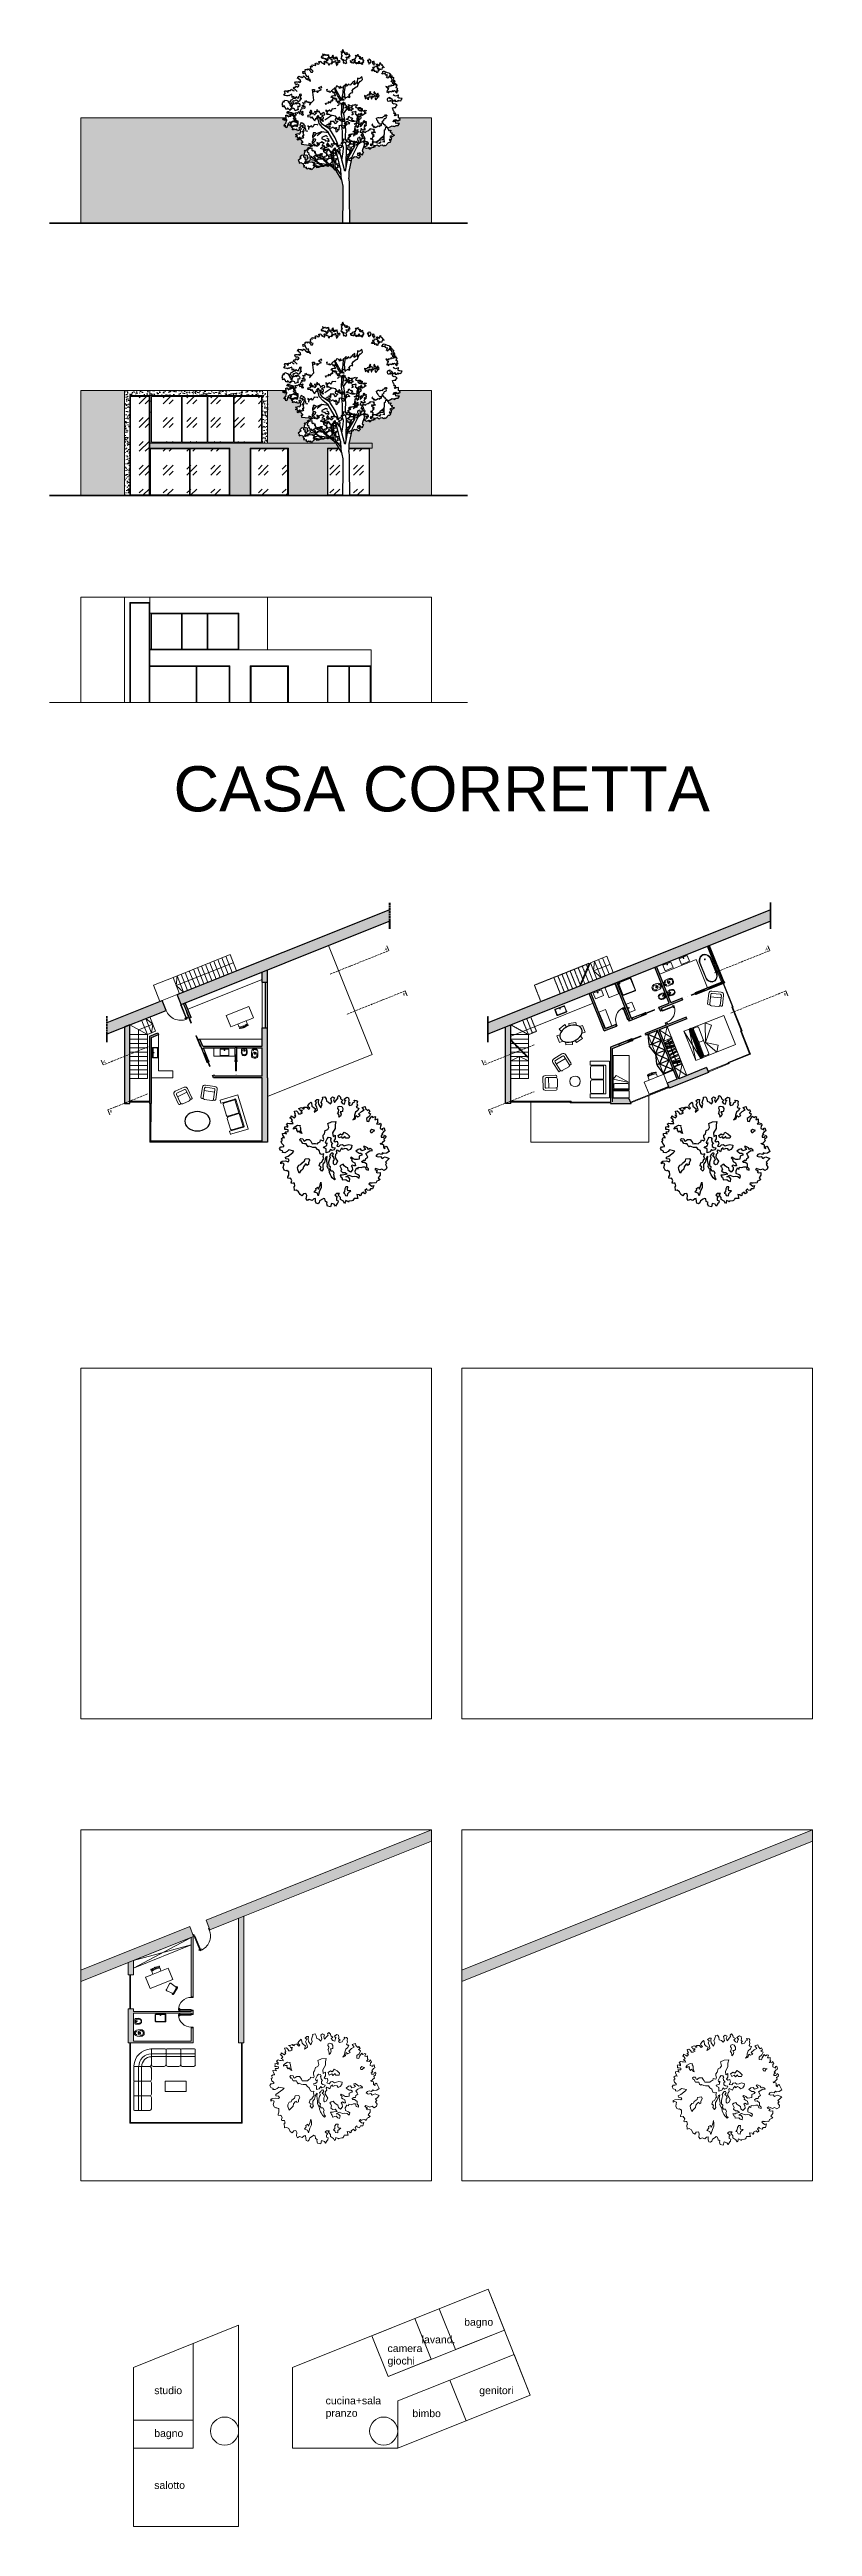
# Model space of a CAD drawing. Header units: millimetres. Extents: x -4829 to 17751, y -2575 to 15731.
# Drawn here: x 6141 to 10491, y 1613 to 15731 of the extents above; entities that cross this region are included whole.
import ezdxf

# ---------------------------------------------------------------- set-up
doc = ezdxf.new("R2010")
doc.units = ezdxf.units.MM
for name, pattern in [('ACAD_ISO02W100', [15, 12, -3]), ('ACAD_ISO10W100', [18, 12, -3, 0, -3]), ('JIS_02_2.0', [3, 2, -1])]:
    doc.linetypes.add(name, pattern=pattern)
doc.layers.get('0').update_dxf_attribs({"lineweight": 20})
for name, color, linetype, lineweight in [('Alberi_tronco', 7, 'Continuous', 25), ('Albero_foglie', 7, 'Continuous', 25), ('Arredo', 7, 'Continuous', 9), ('linea terra', 7, 'Continuous', 35), ('muri sezionati', 7, 'Continuous', 30), ('retini', 253, 'Continuous', 13), ('tratteggio', 7, 'Continuous', 15)]:
    doc.layers.add(name, color=color, linetype=linetype, lineweight=lineweight)
doc.layers.add('campitura', color=254, linetype='Continuous')
doc.layers.add('MURO', color=44, linetype='Continuous')
doc.layers.add('VERDE_alberi', color=104, linetype='Continuous', plot=False)
doc.styles.get("Standard").update_dxf_attribs({"font": 'arial.ttf'})

msp = doc.modelspace()

# ---------------------------------------------------------------- texts
at = {"attachment_point": 1}
for s, width, insert, char_height in [('CASA CORRETTA', 3920.93, (6848, 11646), 257.5), ("A'", 18.04, (8051, 10611), 15.6), ("A'", 18.04, (10222, 10611), 15.6), ("B'", 18.04, (8154, 10353), 15.6), ("B'", 18.04, (10326, 10353), 15.6), ('A', 18.04, (6446, 9970), 15.6), ('A', 18.04, (8617, 9970), 15.6), ('B', 18.04, (6484, 9686), 15.6), ('B', 18.04, (8655, 9686), 15.6), ('lavand.', 137.17, (8263, 2700), 42.6), ('bagno', 137.17, (8505, 2800), 42.6), ('camera\\Pgiochi', 137.17, (8068, 2650), 42.6), ('studio', 137.17, (6738, 2410), 42.6), ('genitori', 137.17, (8591, 2410), 42.6), ('cucina+sala pranzo', 137.17, (7715, 2352), 42.65), ('bimbo', 137.17, (8210, 2279), 42.6), ('bagno', 137.17, (6738, 2166), 42.6), ('salotto', 137.17, (6738, 1870), 42.6)]:
    msp.add_mtext_dynamic_manual_height_columns(s, width=width, gutter_width=12.5, heights=[0], dxfattribs=dict(at, insert=insert, char_height=char_height))

# ---------------------------------------------------------------- blocks, each defined once
blk = doc.blocks.new('SEDIA3')
blk.add_lwpolyline([(-0.21, 0.15, -0.946147), (-0.2, 0.25), (0.2, 0.25, -0.946147), (0.21, 0.15)], format="xyb")
blk.add_lwpolyline([(0.19, -0.25), (-0.19, -0.25, -0.447008), (-0.24, -0.19), (-0.2, 0.2), (0.2, 0.2), (0.24, -0.19, -0.447008)], format="xyb", close=True)

# ---------------------------------------------------------------- hatches: boundary and pattern name
h = msp.add_hatch()
h.set_pattern_fill('GOST_GLASS', color=256, scale=16)
h.paths.add_polyline_path([(6709, 13754), (6603, 13754), (6603, 13192), (6709, 13192)])
h = msp.add_hatch()
h.set_pattern_fill('GOST_GLASS', color=256, scale=16)
h.paths.add_polyline_path([(6893, 13754), (6723, 13754), (6723, 13492), (6893, 13492)])
h.paths.add_polyline_path([(6897, 13492), (7039, 13492), (7039, 13754), (6897, 13754)])
h.paths.add_polyline_path([(7350, 13754), (7043, 13754), (7043, 13492), (7350, 13492)])
h = msp.add_hatch()
h.set_pattern_fill('GOST_GLASS', color=256, scale=16)
h.paths.add_polyline_path([(6939, 13192), (6939, 13454), (6717, 13454), (6717, 13192)])
h.paths.add_polyline_path([(7165, 13454), (6943, 13454), (6943, 13192), (7165, 13192)])
h.paths.add_polyline_path([(7498, 13192), (7498, 13454), (7290, 13454), (7290, 13192)])
h.paths.add_polyline_path([(7728, 13192), (7811, 13192), (7814, 13328), (7814, 13387), (7814, 13454), (7728, 13454)])
h.paths.add_polyline_path([(7968, 13454), (7852, 13454), (7852, 13192), (7968, 13192)])
at = {"layer": 'campitura'}
h = msp.add_hatch(color=256, dxfattribs=at)
h.dxf.hatch_style = 1
h.paths.add_polyline_path([(6915, 10298), (6905, 10294), (6939, 10210), (6948, 10214)])
h.paths.add_polyline_path([(7199, 10046), (7208, 10046), (7208, 9965), (7209, 9965), (7209, 10040), (7354, 10040), (7354, 10028), (7354, 9880), (7209, 9880), (7209, 9880), (7209, 9880), (7199, 9880), (7199, 9880), (7082, 9880), (7080, 9885), (7071, 9881), (7075, 9870), (7354, 9870), (7354, 9514), (7354, 9504), (7384, 9504), (7384, 9870), (7384, 10155), (7354, 10155), (7354, 10050), (7003, 10050), (7039, 9960), (7040, 9960), (7010, 10036), (7018, 10039), (7018, 10040), (7199, 10040)])
h.paths.add_polyline_path([(7384, 10486), (7354, 10474), (7354, 10415), (7384, 10415)])
h.paths.add_polyline_path([(6723, 10100), (6763, 10116), (6759, 10126), (6713, 10107), (6713, 9724), (6723, 9724)])
h = msp.add_hatch(color=256, dxfattribs=at)
h.dxf.hatch_style = 1
h.paths.add_polyline_path([(9227, 10354), (9217, 10350), (9303, 10137), (9373, 10165), (9370, 10174), (9309, 10150)])
h.paths.add_polyline_path([(9375, 10414), (9366, 10410), (9448, 10205), (9444, 10204), (9448, 10195), (9540, 10232), (9540, 10232), (9465, 10202), (9461, 10210), (9537, 10240), (9537, 10241), (9457, 10209)])
h.paths.add_polyline_path([(9602, 10504), (9592, 10500), (9674, 10296), (9615, 10272), (9619, 10263), (9623, 10254), (9632, 10257), (9628, 10267), (9749, 10315), (9745, 10324), (9683, 10300)])
h = msp.add_hatch(color=256, dxfattribs=at)
h.dxf.hatch_style = 1
h.paths.add_polyline_path([(9989, 10411), (9985, 10420), (9824, 10356), (9824, 10355), (9900, 10386), (9903, 10377)])
h = msp.add_hatch(color=256, dxfattribs=at)
h.dxf.hatch_style = 1
h.paths.add_polyline_path([(6599, 10172), (6569, 10160), (6569, 9724), (6599, 9724)])
h = msp.add_hatch(color=256, dxfattribs=at)
h.dxf.hatch_style = 1
h.paths.add_polyline_path([(8771, 10172), (8741, 10160), (8741, 9724), (8771, 9724)])
h = msp.add_hatch(color=256, dxfattribs=at)
h.dxf.hatch_style = 1
h.paths.add_polyline_path([(9897, 9901), (9886, 9928), (9728, 9865), (9617, 10144), (9774, 10207), (9771, 10216), (9666, 10174), (9662, 10183), (9653, 10179), (9656, 10170), (9539, 10123), (9542, 10114), (9607, 10140), (9719, 9862), (9663, 9839), (9674, 9811)])
h = msp.add_hatch(color=256, dxfattribs=at)
h.dxf.hatch_style = 1
h.paths.add_polyline_path([(6998, 10090), (6987, 10090), (7003, 10050), (7039, 9960), (7040, 9960), (7010, 10036), (7018, 10039), (7018, 10040), (7199, 10040), (7199, 9965), (7199, 9965), (7199, 9964), (7201, 9964), (7200, 10042), (7207, 10042), (7207, 9964), (7209, 9964), (7209, 9965), (7209, 9965), (7209, 10040), (7354, 10040), (7354, 10028), (7354, 9880), (7209, 9880), (7204, 9880), (7199, 9880), (7199, 9880), (7082, 9880), (7080, 9885), (7071, 9881), (7075, 9870), (7354, 9870), (7354, 9514), (7354, 9504), (7384, 9504), (7384, 9870), (7384, 10155), (7354, 10155), (7354, 10050), (7014, 10050)])
h = msp.add_hatch(color=256, dxfattribs=at)
h.dxf.hatch_style = 1
h.paths.add_polyline_path([(9463, 10082), (9463, 10083), (9388, 10053), (9384, 10061), (9460, 10091), (9460, 10092), (9340, 10044), (9340, 9724), (9457, 9724), (9444, 9754), (9350, 9754), (9350, 10037)])
h = msp.add_hatch(color=256, dxfattribs=at)
h.dxf.hatch_style = 1
h.paths.add_polyline_path([(9854, 9980), (9863, 9984), (9797, 10151), (9787, 10147)])
h = msp.add_hatch(color=256, dxfattribs=at)
h.dxf.hatch_style = 1
h.paths.add_polyline_path([(7249, 5091), (7219, 5079), (7219, 4369), (7249, 4369)])
h.paths.add_polyline_path([(6959, 4975), (6949, 4971), (6949, 4632), (6959, 4632)])
h.paths.add_polyline_path([(6959, 4456), (6949, 4456), (6949, 4379), (6619, 4379), (6619, 4369), (6959, 4369)])
h.paths.add_polyline_path([(6589, 4757), (6619, 4757), (6619, 4839), (6589, 4827)])
h.paths.add_polyline_path([(6619, 4564), (6589, 4564), (6589, 4369), (6619, 4369), (6619, 4539), (6949, 4539), (6949, 4536), (6959, 4536), (6959, 4552), (6949, 4552), (6949, 4549), (6619, 4549)])
at = {"layer": 'MURO'}
h = msp.add_hatch(color=256, dxfattribs=at)
h.dxf.hatch_style = 1
h.paths.add_polyline_path([(8077, 10763), (8077, 10827), (6869, 10344), (6891, 10288)])
h.paths.add_polyline_path([(6470, 10185), (6470, 10120), (6805, 10254), (6783, 10310)])
h = msp.add_hatch(color=256, dxfattribs=at)
h.dxf.hatch_style = 1
h.paths.add_polyline_path([(8642, 10185), (8642, 10120), (10249, 10763), (10249, 10828)])
h = msp.add_hatch(color=256, dxfattribs=at)
h.dxf.hatch_style = 1
h.paths.add_polyline_path([(7033, 5069), (7055, 5013), (8319, 5519), (8319, 5584)])
h.paths.add_polyline_path([(6962, 4976), (6940, 5032), (6319, 4784), (6319, 4719)])
h = msp.add_hatch(color=256, dxfattribs=at)
h.dxf.hatch_style = 1
h.paths.add_polyline_path([(10491, 5519), (10491, 5584), (8491, 4784), (8491, 4719)])
at = {"layer": 'retini'}
h = msp.add_hatch(dxfattribs=at)
h.set_pattern_fill('GRAVEL', color=256, scale=2, angle=90)
h.paths.add_polyline_path([(7805, 14990), (7777, 15037), (7767, 15046), (7761, 15053), (7744, 15066), (7737, 15069), (7727, 15065), (7714, 15070), (7703, 15064), (7673, 15064), (7655, 15064), (7647, 15059), (7646, 15057), (7642, 15053), (7641, 15049), (7635, 15050), (7630, 15045), (7628, 15055), (7625, 15053), (7624, 15049), (7621, 15054), (7618, 15055), (7609, 15050), (7606, 15053), (7602, 15055), (7608, 15061), (7588, 15062), (7592, 15068), (7592, 15071), (7588, 15071), (7587, 15077), (7586, 15082), (7580, 15084), (7575, 15087), (7566, 15083), (7563, 15089), (7565, 15093), (7559, 15099), (7566, 15104), (7575, 15112), (7568, 15117), (7576, 15126), (7582, 15129), (7589, 15127), (7591, 15126), (7591, 15117), (7594, 15115), (7601, 15116), (7596, 15112), (7601, 15106), (7601, 15100), (7608, 15102), (7610, 15107), (7615, 15107), (7614, 15110), (7615, 15113), (7609, 15117), (7611, 15122), (7607, 15130), (7601, 15128), (7599, 15132), (7595, 15130), (7592, 15133), (7593, 15140), (7594, 15144), (7599, 15145), (7592, 15153), (7595, 15156), (7602, 15153), (7603, 15158), (7611, 15161), (7609, 15166), (7617, 15171), (7626, 15174), (7635, 15179), (7633, 15181), (7620, 15186), (7578, 15191), (7577, 15196), (7576, 15199), (7580, 15197), (7585, 15201), (7576, 15214), (7573, 15216), (7572, 15219), (7571, 15219), (7570, 15218), (7564, 15223), (7558, 15215), (7555, 15216), (7553, 15219), (7559, 15223), (7554, 15231), (7543, 15234), (7547, 15236), (7554, 15237), (7543, 15246), (7552, 15250), (7562, 15252), (7564, 15247), (7569, 15252), (7568, 15255), (7573, 15257), (7573, 15257), (7574, 15263), (7572, 15271), (7574, 15274), (7577, 15279), (7574, 15282), (7567, 15286), (7563, 15284), (7565, 15277), (7566, 15271), (7555, 15268), (7552, 15273), (7550, 15277), (7545, 15274), (7540, 15273), (7536, 15278), (7531, 15271), (7524, 15274), (7529, 15278), (7526, 15283), (7520, 15288), (7539, 15296), (7537, 15302), (7534, 15297), (7531, 15295), (7525, 15298), (7523, 15297), (7523, 15294), (7519, 15292), (7518, 15295), (7517, 15296), (7515, 15293), (7513, 15296), (7515, 15301), (7518, 15306), (7519, 15308), (7516, 15309), (7512, 15313), (7512, 15298), (7509, 15296), (7507, 15299), (7504, 15308), (7503, 15312), (7499, 15302), (7497, 15302), (7495, 15288), (7489, 15284), (7486, 15291), (7489, 15295), (7489, 15298), (7483, 15294), (7479, 15294), (7481, 15303), (7490, 15312), (7488, 15315), (7493, 15327), (7494, 15332), (7485, 15327), (7473, 15330), (7471, 15336), (7487, 15336), (7490, 15337), (7490, 15342), (7384, 15342), (6319, 15342), (6319, 14742), (7811, 14742), (7814, 14883), (7814, 14942), (7814, 14952)])
h.paths.add_polyline_path([(8319, 15342), (8131, 15342), (8131, 15341), (8137, 15340), (8140, 15334), (8139, 15327), (8134, 15331), (8132, 15326), (8129, 15324), (8127, 15325), (8124, 15327), (8103, 15325), (8100, 15319), (8109, 15321), (8113, 15323), (8115, 15310), (8118, 15311), (8125, 15309), (8136, 15310), (8135, 15306), (8132, 15303), (8129, 15298), (8121, 15298), (8118, 15298), (8114, 15295), (8109, 15292), (8103, 15294), (8098, 15294), (8095, 15296), (8071, 15284), (8068, 15281), (8074, 15274), (8073, 15270), (8086, 15271), (8087, 15270), (8086, 15265), (8083, 15265), (8082, 15262), (8089, 15256), (8092, 15256), (8097, 15255), (8091, 15250), (8104, 15245), (8108, 15243), (8095, 15234), (8090, 15236), (8089, 15238), (8081, 15235), (8082, 15231), (8091, 15228), (8086, 15212), (8082, 15218), (8078, 15217), (8084, 15207), (8081, 15200), (8071, 15199), (8065, 15194), (8063, 15189), (8057, 15182), (8053, 15183), (8046, 15179), (8038, 15186), (8026, 15183), (8020, 15178), (8008, 15186), (7997, 15182), (7991, 15181), (7995, 15176), (7993, 15173), (7986, 15176), (7986, 15171), (7978, 15174), (7976, 15170), (7973, 15167), (7967, 15173), (7971, 15165), (7968, 15161), (7964, 15165), (7963, 15173), (7956, 15169), (7948, 15166), (7943, 15169), (7938, 15172), (7930, 15175), (7928, 15164), (7924, 15151), (7931, 15146), (7927, 15139), (7924, 15132), (7925, 15131), (7922, 15129), (7915, 15136), (7914, 15140), (7906, 15141), (7909, 15137), (7909, 15131), (7908, 15128), (7907, 15127), (7910, 15125), (7912, 15119), (7904, 15112), (7904, 15110), (7889, 15120), (7882, 15117), (7880, 15119), (7873, 15116), (7872, 15112), (7868, 15110), (7866, 15113), (7850, 15035), (7850, 15024), (7850, 15008), (7848, 14994), (7849, 14969), (7850, 14897), (7852, 14742), (8319, 14742)])
h = msp.add_hatch(dxfattribs=at)
h.set_pattern_fill('GRAVEL', color=256, scale=2)
h.set_pattern_definition([(228.012788, (36.576, 1605.2015), (-406.4, -457.2), [6.83443, -676.60967]), (184.969741, (32.004, 1600.1215), (609.59999976, 50.8000029), [11.7281, -1161.08098]), (132.510447, (20.32, 1599.1055), (508.0000002, -558.7999998), [8.26963, -818.69446]), (267.273689, (0.508, 1586.4055), (50.8000001, 1016), [10.68009, -1057.32875]), (292.833654, (0, 1575.7375), (-254.00000002, 609.6), [10.47267, -1036.79615]), (357.273689, (4.064, 1566.0855), (-1016, 50.8000001), [10.68009, -1057.32875]), (37.69424, (14.732, 1565.5775), (-660.39999997, -508.00000004), [14.12387, -1398.2623]), (72.255328, (25.908, 1574.2135), (355.6000001, 1117.59999997), [13.33439, -1320.10513]), (121.429566, (29.972, 1586.9135), (-406.40000006, 660.39999996), [10.71626, -1060.91091]), (175.236358, (24.384, 1596.0575), (558.8, -50.8000001), [12.23427, -599.47874]), (222.397438, (12.192, 1597.0735), (-609.59999998, -558.80000002), [15.82156, -1566.33545]), (138.814075, (50.8, 1585.8975), (-355.6, 304.8), [5.40009, -534.61132]), (171.469234, (46.736, 1589.4535), (660.4, -101.5999999), [10.27364, -1017.09278]), (225, (36.576, 1590.977), (-7e-15, -50.8), [7.18419, -64.65786]), (203.19859, (33.02, 1597.0735), (254, 101.6), [3.86883, -383.01245]), (291.80141, (29.464, 1595.549), (-50.8, 152.4), [5.47131, -268.09506]), (30.963757, (31.496, 1590.4695), (152.4, 101.6), [8.8864, -287.32596]), (161.56505, (39.116, 1595.041), (101.6, -50.8), [6.42574, -154.21796]), (16.38954, (0, 1595.5495), (508, 152.4), [9.00176, -891.17653]), (70.346176, (8.636, 1598.0895), (-203.2, -558.8), [7.55198, -747.64431]), (293.19859, (39.116, 1605.2015), (-101.6, 254), [7.7376, -379.14367]), (343.61046, (42.164, 1598.0895), (-508, 152.39999996), [9.00176, -891.17653]), (339.443955, (0, 1564.0535), (-254, 101.6), [8.6807, -425.35469]), (294.77514, (8.128, 1561.0055), (-254.0000003, 558.7999999), [7.27344, -720.07187]), (66.80141, (39.624, 1554.4015), (101.6, 254), [7.7376, -379.14367]), (17.354025, (42.672, 1561.5135), (-660.4, -203.20000004), [8.51565, -843.04752]), (69.443955, (14.732, 1554.4015), (-101.6, -254), [4.34035, -429.69504]), (101.30993, (36.576, 1554.401), (-50.8, 203.2), [2.5903, -256.4399]), (165.96376, (36.068, 1556.941), (152.4, -50.8), [10.47267, -198.98109]), (186.009006, (25.908, 1559.4815), (508, 50.80000003), [9.70534, -960.8273]), (303.69007, (31.496, 1585.897), (-50.8, 101.6), [7.32648, -175.83553]), (353.157227, (35.56, 1579.8015), (863.6, -101.59999995), [12.79114, -1266.32018]), (60.945396, (48.26, 1578.2775), (-203.2, -355.6), [5.23016, -517.78785]), (90, (50.8, 1582.85), (-50.8, 50.8), [3.048, -47.752]), (120.256437, (24.892, 1561.0055), (203.2, -355.6), [7.05734, -698.67882]), (48.012787, (21.336, 1567.1015), (406.4, 457.2), [13.66886, -669.77524]), (0, (30.48, 1577.26), (50.8, 50.8), [13.208, -37.592]), (325.304846, (43.688, 1577.2615), (508.0000002, -355.5999997), [8.03219, -795.18633]), (254.054604, (50.292, 1572.6895), (-50.8, -203.2), [7.39658, -362.433]), (207.645975, (48.26, 1565.5775), (-965.20000004, -507.99999993), [12.0429, -1192.24929]), (175.426079, (37.592, 1559.9895), (-660.4, 50.8), [12.74059, -1261.31693])])
h.paths.add_polyline_path([(7757, 15098), (7751, 15117), (7753, 15129), (7754, 15142), (7751, 15143), (7750, 15140), (7743, 15145), (7739, 15152), (7732, 15163), (7728, 15156), (7723, 15159), (7723, 15162), (7720, 15161), (7704, 15154), (7705, 15147), (7712, 15142), (7722, 15137), (7721, 15124), (7712, 15122), (7709, 15120), (7702, 15114), (7698, 15121), (7695, 15122), (7691, 15130), (7697, 15137), (7693, 15138), (7692, 15137), (7686, 15138), (7686, 15126), (7680, 15129), (7676, 15133), (7673, 15126), (7670, 15129), (7668, 15134), (7665, 15128), (7676, 15115), (7679, 15114), (7705, 15105), (7733, 15079), (7743, 15073), (7744, 15079), (7748, 15076), (7746, 15069), (7764, 15058), (7760, 15070)])
h.paths.add_polyline_path([(7881, 15179), (7880, 15196), (7877, 15195), (7880, 15197), (7879, 15207), (7876, 15207), (7874, 15206), (7872, 15208), (7870, 15207), (7863, 15206), (7865, 15210), (7853, 15209), (7852, 15205), (7852, 15209), (7856, 15211), (7855, 15215), (7850, 15215), (7850, 15209), (7847, 15203), (7841, 15201), (7839, 15205), (7839, 15208), (7837, 15207), (7835, 15204), (7829, 15200), (7828, 15200), (7834, 15181), (7833, 15064), (7842, 15110)])
h.paths.add_polyline_path([(7773, 15160), (7769, 15163), (7770, 15168), (7768, 15171), (7766, 15169), (7764, 15167), (7764, 15163), (7760, 15162), (7762, 15153), (7759, 15151), (7753, 15154), (7756, 15152), (7754, 15149), (7759, 15143), (7759, 15138), (7758, 15127), (7757, 15120), (7758, 15111), (7766, 15089), (7768, 15074), (7770, 15058), (7770, 15055), (7778, 15048), (7782, 15042), (7799, 15042), (7799, 15052)])
h = msp.add_hatch(dxfattribs=at)
h.set_pattern_fill('GRAVEL', color=256, scale=2)
h.paths.add_polyline_path([(6569, 13788), (6319, 13788), (6319, 13188), (6569, 13188)])
h.paths.add_polyline_path([(7744, 13511), (7737, 13515), (7727, 13511), (7714, 13515), (7703, 13510), (7673, 13510), (7655, 13509), (7647, 13504), (7646, 13503), (7642, 13498), (7641, 13494), (7635, 13496), (7630, 13490), (7628, 13501), (7625, 13499), (7624, 13495), (7621, 13499), (7618, 13500), (7609, 13495), (7606, 13499), (7602, 13501), (7608, 13507), (7588, 13508), (7592, 13514), (7592, 13517), (7588, 13516), (7587, 13522), (7586, 13528), (7580, 13530), (7575, 13532), (7566, 13529), (7563, 13535), (7565, 13539), (7559, 13545), (7566, 13550), (7575, 13558), (7568, 13563), (7576, 13571), (7582, 13574), (7589, 13572), (7591, 13572), (7591, 13563), (7594, 13561), (7601, 13562), (7596, 13557), (7601, 13551), (7601, 13546), (7608, 13548), (7610, 13553), (7615, 13553), (7614, 13556), (7615, 13559), (7609, 13563), (7611, 13568), (7607, 13576), (7601, 13574), (7599, 13578), (7595, 13575), (7592, 13579), (7593, 13586), (7594, 13590), (7599, 13591), (7592, 13599), (7595, 13601), (7602, 13599), (7603, 13604), (7611, 13606), (7609, 13611), (7617, 13617), (7626, 13620), (7635, 13624), (7633, 13626), (7620, 13631), (7578, 13636), (7577, 13642), (7576, 13644), (7580, 13643), (7585, 13646), (7576, 13659), (7573, 13662), (7572, 13665), (7571, 13665), (7570, 13663), (7564, 13669), (7558, 13661), (7555, 13662), (7553, 13665), (7559, 13668), (7554, 13676), (7543, 13680), (7547, 13681), (7554, 13682), (7543, 13692), (7552, 13695), (7562, 13698), (7564, 13693), (7569, 13698), (7568, 13700), (7573, 13702), (7573, 13703), (7574, 13708), (7572, 13716), (7574, 13719), (7577, 13724), (7574, 13728), (7567, 13731), (7563, 13730), (7565, 13722), (7566, 13717), (7555, 13714), (7552, 13718), (7550, 13723), (7545, 13719), (7540, 13718), (7536, 13724), (7531, 13717), (7524, 13720), (7529, 13723), (7526, 13729), (7520, 13733), (7540, 13742), (7539, 13742), (7539, 13742), (7537, 13747), (7534, 13743), (7531, 13741), (7525, 13743), (7523, 13743), (7523, 13740), (7519, 13737), (7518, 13741), (7517, 13742), (7515, 13739), (7513, 13741), (7515, 13747), (7518, 13751), (7519, 13754), (7516, 13755), (7512, 13759), (7512, 13744), (7509, 13742), (7507, 13745), (7504, 13753), (7503, 13758), (7499, 13747), (7497, 13747), (7495, 13733), (7489, 13729), (7486, 13736), (7489, 13740), (7489, 13744), (7483, 13740), (7479, 13739), (7481, 13749), (7490, 13757), (7488, 13760), (7493, 13773), (7494, 13778), (7485, 13773), (7473, 13776), (7471, 13781), (7487, 13781), (7490, 13783), (7490, 13788), (7384, 13788), (7384, 13488), (7771, 13488), (7767, 13492), (7761, 13499)])
h.paths.add_polyline_path([(7852, 13488), (7981, 13488), (7981, 13458), (7966, 13458), (7966, 13188), (8319, 13188), (8319, 13788), (8131, 13788), (8131, 13787), (8137, 13786), (8140, 13780), (8139, 13772), (8134, 13777), (8132, 13772), (8129, 13769), (8127, 13770), (8124, 13772), (8103, 13771), (8100, 13765), (8109, 13767), (8113, 13769), (8115, 13756), (8118, 13757), (8125, 13755), (8136, 13756), (8135, 13751), (8132, 13749), (8129, 13744), (8121, 13743), (8118, 13743), (8114, 13741), (8109, 13737), (8103, 13740), (8098, 13739), (8095, 13742), (8071, 13729), (8068, 13727), (8074, 13720), (8073, 13715), (8086, 13717), (8087, 13716), (8086, 13711), (8083, 13711), (8082, 13707), (8089, 13702), (8092, 13702), (8097, 13700), (8091, 13695), (8104, 13690), (8108, 13689), (8095, 13680), (8090, 13682), (8089, 13684), (8081, 13681), (8082, 13677), (8091, 13674), (8086, 13658), (8082, 13663), (8078, 13663), (8084, 13652), (8081, 13645), (8071, 13645), (8065, 13640), (8063, 13634), (8057, 13628), (8053, 13629), (8046, 13625), (8038, 13631), (8026, 13629), (8020, 13624), (8008, 13632), (7997, 13628), (7991, 13626), (7995, 13622), (7993, 13619), (7986, 13622), (7986, 13617), (7978, 13620), (7976, 13616), (7973, 13612), (7967, 13618), (7971, 13610), (7968, 13607), (7964, 13611), (7963, 13618), (7956, 13614), (7948, 13611), (7943, 13614), (7938, 13617), (7930, 13621), (7928, 13610), (7924, 13597), (7931, 13592), (7927, 13585), (7924, 13578), (7925, 13576), (7922, 13575), (7915, 13582), (7914, 13585), (7906, 13587), (7909, 13583), (7909, 13576), (7908, 13572), (7910, 13570), (7912, 13565), (7904, 13557), (7904, 13555), (7889, 13565), (7882, 13562), (7880, 13565), (7873, 13561), (7872, 13557), (7868, 13555), (7866, 13558)])
h = msp.add_hatch(dxfattribs=at)
h.set_pattern_fill('AR-CONC', color=256, scale=0.23)
h.paths.add_polyline_path([(6599, 13758), (6713, 13758), (6713, 13788), (6569, 13788), (6569, 13188), (6599, 13188)])
h = msp.add_hatch(dxfattribs=at)
h.set_pattern_fill('AR-CONC', color=256, scale=0.23)
h.paths.add_polyline_path([(7384, 13788), (6713, 13788), (6713, 13488), (6715, 13488), (6715, 13758), (7354, 13758), (7354, 13488), (7384, 13488)])
h = msp.add_hatch(dxfattribs=at)
h.set_pattern_fill('GRAVEL', color=256, scale=2)
h.paths.add_polyline_path([(7757, 13543), (7751, 13563), (7753, 13575), (7754, 13588), (7751, 13589), (7750, 13585), (7743, 13591), (7739, 13598), (7732, 13609), (7728, 13602), (7723, 13605), (7723, 13608), (7720, 13607), (7704, 13599), (7705, 13593), (7712, 13588), (7722, 13582), (7721, 13569), (7712, 13568), (7709, 13566), (7702, 13559), (7698, 13567), (7695, 13567), (7691, 13576), (7697, 13583), (7693, 13583), (7692, 13583), (7686, 13583), (7686, 13572), (7680, 13575), (7676, 13579), (7673, 13571), (7670, 13574), (7668, 13580), (7665, 13574), (7676, 13561), (7679, 13560), (7705, 13550), (7733, 13525), (7743, 13519), (7744, 13525), (7748, 13522), (7746, 13515), (7764, 13504), (7760, 13516)])
h.paths.add_polyline_path([(7881, 13624), (7880, 13642), (7877, 13641), (7880, 13643), (7879, 13652), (7876, 13652), (7874, 13652), (7872, 13654), (7870, 13652), (7863, 13652), (7865, 13656), (7853, 13654), (7852, 13651), (7852, 13655), (7856, 13657), (7855, 13661), (7850, 13661), (7850, 13655), (7847, 13649), (7841, 13646), (7839, 13651), (7839, 13654), (7837, 13652), (7835, 13650), (7829, 13646), (7828, 13645), (7834, 13626), (7833, 13510), (7842, 13556)])
h.paths.add_polyline_path([(7773, 13606), (7769, 13609), (7770, 13614), (7768, 13617), (7766, 13614), (7764, 13612), (7764, 13608), (7760, 13608), (7762, 13598), (7759, 13597), (7753, 13600), (7756, 13597), (7754, 13595), (7759, 13589), (7759, 13583), (7758, 13572), (7757, 13565), (7758, 13556), (7766, 13535), (7768, 13519), (7770, 13504), (7770, 13500), (7778, 13493), (7782, 13488), (7799, 13488), (7799, 13498)])
h = msp.add_hatch(dxfattribs=at)
h.set_pattern_fill('AR-CONC', color=256, scale=0.23)
h.paths.add_polyline_path([(7981, 13488), (7852, 13488), (7850, 13481), (7850, 13469), (7850, 13453), (7848, 13440), (7849, 13414), (7850, 13458), (7981, 13458)])
h.paths.add_polyline_path([(7799, 13488), (7782, 13488), (7801, 13462)], flags=17)
h.paths.add_polyline_path([(7726, 13458), (7791, 13458), (7777, 13483), (7771, 13488), (6713, 13488), (6715, 13458), (7171, 13458), (7169, 13188), (7285, 13188), (7285, 13458), (7501, 13458), (7503, 13398), (7503, 13188), (7726, 13188)])

# ---------------------------------------------------------------- linework, layer by layer
for p, q in [((6319, 14742), (6319, 15342)), ((6319, 15342), (7384, 15342)), ((7384, 15342), (7490, 15342)), ((8131, 15342), (8319, 15342)), ((8319, 15342), (8319, 14742)), ((6319, 13188), (6319, 13788)), ((6319, 13788), (6569, 13788)), ((6569, 13788), (7384, 13788)), ((6569, 13188), (6569, 13788)), ((6599, 13758), (6599, 13188)), ((6599, 13758), (6713, 13758)), ((6603, 13754), (6603, 13192)), ((6603, 13754), (6709, 13754)), ((6709, 13754), (6709, 13192)), ((6713, 13788), (6713, 13398)), ((6723, 13754), (6893, 13754)), ((6723, 13754), (6723, 13492)), ((6893, 13754), (6893, 13492)), ((6897, 13754), (7039, 13754)), ((6897, 13754), (6897, 13492)), ((7039, 13754), (7039, 13492)), ((7043, 13754), (7190, 13754)), ((7043, 13754), (7043, 13492)), ((7190, 13754), (7190, 13492)), ((7194, 13754), (7194, 13492)), ((7194, 13754), (7350, 13754)), ((7350, 13754), (7350, 13492)), ((7384, 13788), (7384, 13488)), ((7384, 13788), (7490, 13788)), ((8131, 13788), (8319, 13788)), ((8319, 13788), (8319, 13188)), ((6713, 13488), (7771, 13488)), ((6713, 13458), (7169, 13458)), ((6717, 13454), (6939, 13454)), ((6717, 13454), (6717, 13192)), ((6723, 13492), (6893, 13492)), ((6897, 13492), (7039, 13492)), ((6939, 13454), (6939, 13192)), ((6943, 13454), (7165, 13454)), ((6943, 13454), (6943, 13192)), ((7043, 13492), (7190, 13492)), ((7165, 13454), (7165, 13192)), ((7169, 13458), (7169, 13188)), ((7194, 13492), (7350, 13492)), ((7285, 13458), (7285, 13188)), ((7285, 13458), (7501, 13458)), ((7501, 13458), (7501, 13188)), ((7501, 13458), (7503, 13458)), ((7503, 13458), (7503, 13188)), ((7726, 13458), (7791, 13458)), ((7726, 13458), (7726, 13188)), ((7728, 13454), (7794, 13454)), ((7728, 13454), (7728, 13192)), ((7782, 13488), (7799, 13488)), ((7850, 13458), (7981, 13458)), ((7850, 13454), (7963, 13454)), ((7852, 13488), (7981, 13488)), ((7963, 13454), (7963, 13192)), ((7966, 13188), (7966, 13458)), ((7981, 13458), (7981, 13488)), ((6713, 13398), (6713, 13188)), ((6709, 13192), (6603, 13192)), ((6717, 13192), (6939, 13192)), ((6943, 13192), (7165, 13192)), ((7288, 13192), (7498, 13192)), ((7728, 13192), (7811, 13192)), ((7852, 13192), (7963, 13192)), ((6319, 12009), (6319, 12609)), ((6319, 12609), (6569, 12609)), ((6569, 12609), (7384, 12609)), ((6569, 12009), (6569, 12609)), ((6569, 12609), (6599, 12609)), ((6599, 12579), (6599, 12009)), ((6599, 12579), (6713, 12579)), ((6603, 12575), (6603, 12009)), ((6603, 12575), (6709, 12575)), ((6709, 12575), (6709, 12009)), ((6713, 12609), (6713, 12219)), ((7384, 12609), (7384, 12309)), ((7384, 12609), (8319, 12609)), ((8319, 12609), (8319, 12009)), ((6715, 12519), (7221, 12519)), ((6715, 12519), (6715, 12313)), ((6723, 12515), (6893, 12515)), ((6723, 12515), (6723, 12313)), ((6893, 12515), (6893, 12313)), ((6897, 12515), (7039, 12515)), ((6897, 12515), (6897, 12313)), ((7039, 12515), (7039, 12313)), ((7043, 12515), (7043, 12313)), ((7043, 12515), (7217, 12515)), ((7217, 12515), (7217, 12313)), ((7221, 12519), (7221, 12309)), ((6713, 12309), (7975, 12309)), ((6715, 12313), (6893, 12313)), ((6897, 12313), (7039, 12313)), ((7043, 12313), (7217, 12313)), ((7975, 12009), (7975, 12309)), ((6713, 12219), (7169, 12219)), ((6713, 12215), (6713, 12009)), ((6713, 12215), (6977, 12215)), ((6977, 12215), (6977, 12009)), ((6981, 12215), (6981, 12009)), ((6981, 12215), (7165, 12215)), ((7165, 12215), (7165, 12009)), ((7169, 12219), (7169, 12009)), ((7285, 12219), (7285, 12009)), ((7285, 12219), (7501, 12219)), ((7501, 12219), (7501, 12009)), ((7501, 12219), (7503, 12219)), ((7503, 12219), (7503, 12009)), ((7726, 12219), (7975, 12219)), ((7726, 12219), (7726, 12009)), ((7728, 12215), (7848, 12215)), ((7728, 12215), (7728, 12009)), ((7848, 12215), (7848, 12009)), ((7852, 12215), (7852, 12009)), ((7852, 12215), (7968, 12215)), ((7968, 12215), (7968, 12009)), ((6141, 12009), (8524, 12009)), ((8064, 10623), (8076, 10595)), ((8761, 10168), (9905, 10625)), ((9890, 10620), (9972, 10415)), ((9895, 10621), (9977, 10417)), ((9900, 10619), (9897, 10618)), ((9899, 10623), (9981, 10418)), ((9903, 10625), (9989, 10411)), ((10236, 10623), (10247, 10595)), ((6845, 10442), (7170, 10572)), ((7188, 10526), (6863, 10396)), ((6863, 10396), (6868, 10451)), ((6905, 10359), (6868, 10451)), ((6928, 10368), (6891, 10461)), ((6951, 10377), (6914, 10470)), ((6975, 10386), (6937, 10479)), ((6998, 10396), (6961, 10489)), ((7021, 10405), (6984, 10498)), ((7044, 10414), (7007, 10507)), ((7067, 10424), (7030, 10516)), ((7091, 10433), (7054, 10526)), ((7114, 10442), (7077, 10535)), ((7137, 10451), (7100, 10544)), ((7160, 10461), (7123, 10554)), ((7183, 10470), (7146, 10563)), ((7207, 10479), (7170, 10572)), ((9216, 10414), (9197, 10461)), ((9239, 10424), (9211, 10493)), ((9217, 10350), (9462, 10448)), ((9225, 10526), (9318, 10563)), ((9262, 10433), (9225, 10526)), ((9243, 10479), (9248, 10535)), ((9336, 10516), (9243, 10479)), ((9243, 10479), (9285, 10442)), ((9285, 10442), (9248, 10535)), ((9308, 10451), (9271, 10544)), ((9332, 10461), (9294, 10554)), ((9355, 10470), (9318, 10563)), ((6733, 10398), (6845, 10442)), ((6770, 10305), (6733, 10398)), ((6783, 10310), (6869, 10344)), ((6882, 10349), (6845, 10442)), ((6863, 10396), (6905, 10359)), ((7354, 10155), (7354, 10415)), ((7370, 10415), (7370, 10155)), ((7370, 10411), (7374, 10411)), ((7374, 10415), (7374, 10155)), ((7384, 10415), (7384, 10155)), ((8168, 10365), (8179, 10337)), ((9192, 10405), (9183, 10428)), ((9366, 10410), (9448, 10205)), ((9975, 10421), (9979, 10423)), ((9981, 10408), (10034, 10275)), ((9981, 10408), (10034, 10275)), ((9986, 10405), (9982, 10404)), ((9984, 10409), (10039, 10273)), ((10339, 10365), (10350, 10337)), ((6599, 10172), (6699, 10116)), ((6649, 10144), (6729, 10176)), ((6699, 10116), (6666, 10199)), ((6722, 10125), (6690, 10208)), ((6729, 10176), (6690, 10208)), ((6746, 10135), (6713, 10217)), ((6729, 10176), (6722, 10125)), ((6891, 10288), (6888, 10286)), ((6921, 10204), (6888, 10286)), ((6924, 10206), (6891, 10288)), ((6913, 10209), (6916, 10210)), ((6914, 10207), (6913, 10209)), ((6914, 10206), (6917, 10207)), ((6914, 10207), (6914, 10206)), ((6916, 10210), (6917, 10207)), ((6917, 10210), (6916, 10210)), ((6919, 10207), (6917, 10212)), ((6917, 10212), (6918, 10212)), ((6918, 10208), (6917, 10208)), ((6918, 10212), (6919, 10207)), ((6919, 10207), (6919, 10207)), ((6919, 10207), (6919, 10207)), ((6922, 10214), (6921, 10213)), ((6921, 10213), (6923, 10208)), ((6924, 10206), (6921, 10204)), ((6924, 10209), (6922, 10214)), ((6927, 10214), (6923, 10213)), ((6923, 10212), (6924, 10213)), ((6923, 10213), (6925, 10210)), ((6923, 10208), (6924, 10209)), ((6924, 10209), (6923, 10209)), ((6924, 10210), (6924, 10211)), ((6928, 10212), (6925, 10210)), ((6927, 10213), (6927, 10214)), ((6927, 10213), (6928, 10212)), ((9370, 10174), (9373, 10175)), ((9373, 10175), (9375, 10171)), ((9376, 10166), (9373, 10165)), ((9375, 10171), (9376, 10171)), ((9376, 10171), (9377, 10168)), ((9377, 10168), (9376, 10166)), ((9440, 10203), (9436, 10201)), ((9444, 10204), (9441, 10203)), ((9441, 10203), (9443, 10198)), ((9443, 10198), (9442, 10197)), ((9442, 10197), (9443, 10194)), ((9443, 10194), (9445, 10193)), ((9445, 10193), (9448, 10195)), ((9624, 10251), (9623, 10254)), ((9626, 10250), (9624, 10251)), ((9629, 10251), (9626, 10250)), ((9633, 10254), (9629, 10252)), ((9629, 10252), (9629, 10251)), ((9632, 10257), (9633, 10254)), ((9634, 10254), (9636, 10250)), ((9652, 10184), (9651, 10182)), ((9651, 10182), (9653, 10179)), ((9656, 10185), (9652, 10184)), ((9661, 10186), (9656, 10184)), ((9656, 10184), (9656, 10185)), ((9662, 10183), (9661, 10186)), ((10030, 10273), (10037, 10276)), ((10030, 10273), (10084, 10139)), ((10039, 10273), (10031, 10270)), ((10034, 10275), (10089, 10137)), ((6699, 10116), (6599, 10116)), ((6699, 10091), (6599, 10091)), ((6699, 10066), (6599, 10066)), ((6699, 10041), (6599, 10041)), ((6649, 9866), (6649, 10144)), ((6699, 10116), (6746, 10135)), ((6699, 10116), (6699, 9866)), ((7049, 9964), (7018, 10040)), ((7199, 9965), (7199, 10040)), ((7370, 10159), (7374, 10159)), ((8811, 10041), (8771, 10041)), ((9350, 10037), (9350, 9734)), ((10080, 10137), (10088, 10140)), ((10080, 10137), (10132, 10007)), ((10089, 10137), (10082, 10134)), ((10084, 10139), (10138, 10004)), ((6435, 9971), (6446, 9943)), ((6699, 10016), (6599, 10016)), ((6699, 9991), (6599, 9991)), ((6699, 9966), (6599, 9966)), ((6699, 9941), (6599, 9941)), ((6699, 9916), (6599, 9916)), ((6699, 9891), (6599, 9891)), ((8606, 9971), (8617, 9943)), ((8836, 10016), (8771, 10016)), ((8771, 9966), (8821, 9991)), ((8861, 9991), (8771, 9991)), ((8871, 9966), (8771, 9966)), ((8871, 9941), (8771, 9941)), ((8871, 9916), (8771, 9916)), ((8871, 9891), (8771, 9891)), ((8821, 9866), (8821, 9991)), ((8821, 9991), (8871, 9966)), ((8871, 9991), (8867, 9991)), ((8871, 9866), (8871, 9987)), ((10014, 9955), (9894, 9907)), ((10016, 9951), (9896, 9903)), ((9898, 9909), (9900, 9905)), ((10136, 10008), (10009, 9957)), ((10012, 9950), (10009, 9957)), ((10016, 9951), (10013, 9959)), ((10138, 10004), (10014, 9955)), ((10131, 10010), (10135, 10012)), ((10132, 10007), (10134, 10003)), ((6699, 9866), (6599, 9866)), ((7209, 9880), (7209, 9880)), ((7209, 9880), (7209, 9880)), ((8871, 9866), (8771, 9866)), ((9457, 9724), (9444, 9754)), ((9671, 9818), (9454, 9731)), ((9673, 9815), (9455, 9727)), ((9668, 9816), (9669, 9813)), ((6473, 9687), (6484, 9659)), ((6599, 9736), (6713, 9736)), ((6599, 9732), (6713, 9732)), ((6603, 9732), (6603, 9736)), ((6709, 9736), (6709, 9732)), ((6713, 9724), (6713, 9504)), ((6715, 9724), (6715, 9507)), ((6715, 9720), (6720, 9720)), ((6720, 9724), (6719, 9511)), ((8644, 9687), (8655, 9659)), ((8771, 9736), (9114, 9736)), ((8771, 9732), (9110, 9732)), ((8775, 9732), (8775, 9736)), ((8880, 9736), (8880, 9732)), ((8884, 9736), (8884, 9732)), ((8888, 9736), (8888, 9732)), ((9110, 9728), (9110, 9736)), ((9110, 9732), (9340, 9732)), ((9110, 9728), (9340, 9728)), ((9114, 9728), (9114, 9736)), ((9336, 9728), (9336, 9732)), ((9458, 9732), (9459, 9729)), ((6713, 9504), (7354, 9504)), ((6719, 9515), (6715, 9515)), ((6715, 9507), (7354, 9507)), ((6719, 9511), (7354, 9511)), ((6723, 9511), (6723, 9507)), ((6893, 9507), (6893, 9511)), ((6897, 9507), (6897, 9511)), ((7039, 9507), (7039, 9511)), ((7043, 9507), (7043, 9511)), ((7190, 9511), (7190, 9507)), ((7194, 9511), (7194, 9507)), ((7350, 9511), (7350, 9507)), ((6319, 6216), (6319, 8216)), ((6319, 8216), (8319, 8216)), ((8319, 8216), (8319, 6216)), ((8491, 6216), (8491, 8216)), ((8491, 8216), (10491, 8216)), ((10491, 8216), (10491, 6216)), ((8319, 6216), (6319, 6216)), ((10491, 6216), (8491, 6216)), ((6319, 3584), (6319, 5584)), ((6319, 5584), (8319, 5584)), ((7033, 5069), (8319, 5584)), ((7055, 5013), (8319, 5519)), ((8319, 5584), (8319, 3584)), ((8491, 4784), (10491, 5584)), ((8491, 3584), (8491, 5584)), ((8491, 5584), (10491, 5584)), ((8491, 4719), (10491, 5519)), ((10491, 5584), (10491, 3584)), ((7249, 5091), (7055, 5013)), ((7249, 4369), (7249, 5091)), ((6319, 4784), (6940, 5032)), ((6319, 4719), (6962, 4976)), ((6962, 4976), (6589, 4827)), ((6619, 4796), (6949, 4971)), ((6962, 4976), (6940, 5032)), ((6949, 4632), (6949, 4971)), ((6962, 4987), (6959, 4986)), ((6959, 4986), (6962, 4976)), ((6959, 4632), (6959, 4975)), ((6963, 4986), (6962, 4987)), ((6962, 4976), (6966, 4978)), ((6965, 4983), (6963, 4986)), ((6964, 4982), (6965, 4983)), ((6966, 4978), (6964, 4982)), ((6966, 4977), (6970, 4979)), ((6999, 4895), (6966, 4977)), ((7003, 4897), (6970, 4979)), ((7055, 5013), (7033, 5069)), ((7048, 5021), (7051, 5023)), ((7048, 5020), (7048, 5021)), ((7049, 5016), (7048, 5020)), ((7050, 5017), (7049, 5016)), ((7052, 5012), (7050, 5017)), ((7051, 5023), (7055, 5013)), ((7055, 5013), (7052, 5012)), ((7219, 4369), (7219, 5079)), ((6589, 4827), (6589, 4757)), ((6589, 4827), (6589, 4757)), ((6619, 4796), (6949, 4928)), ((6619, 4839), (6949, 4928)), ((6619, 4839), (6619, 4757)), ((6992, 4899), (6995, 4901)), ((6992, 4898), (6992, 4899)), ((6992, 4898), (6993, 4897)), ((6993, 4897), (6996, 4898)), ((6995, 4901), (6995, 4900)), ((6995, 4901), (6996, 4898)), ((6996, 4902), (6996, 4903)), ((6996, 4903), (6998, 4898)), ((6998, 4898), (6996, 4902)), ((6996, 4899), (6996, 4899)), ((6998, 4898), (6998, 4898)), ((6998, 4898), (6998, 4898)), ((6999, 4895), (7003, 4897)), ((7002, 4899), (7000, 4904)), ((7000, 4904), (7002, 4899)), ((7000, 4904), (7000, 4904)), ((7005, 4905), (7002, 4904)), ((7002, 4904), (7003, 4901)), ((7002, 4903), (7002, 4903)), ((7002, 4899), (7002, 4899)), ((7002, 4899), (7002, 4899)), ((7006, 4902), (7003, 4901)), ((7003, 4901), (7003, 4901)), ((7006, 4904), (7005, 4905)), ((7006, 4904), (7006, 4903)), ((6589, 4757), (6619, 4757)), ((6599, 4757), (6599, 4564)), ((6603, 4757), (6603, 4564)), ((6589, 4564), (6589, 4369)), ((6619, 4564), (6589, 4564)), ((6619, 4549), (6619, 4564)), ((6619, 4564), (6619, 4549)), ((6619, 4549), (6949, 4549)), ((6619, 4539), (6949, 4539)), ((6619, 4539), (6619, 4379)), ((6876, 4556), (6876, 4560)), ((6876, 4560), (6949, 4560)), ((6876, 4556), (6949, 4556)), ((6876, 4532), (6876, 4528)), ((6876, 4532), (6949, 4532)), ((6876, 4528), (6949, 4528)), ((6880, 4565), (6879, 4562)), ((6879, 4561), (6884, 4561)), ((6879, 4561), (6879, 4560)), ((6879, 4560), (6879, 4561)), ((6884, 4560), (6879, 4560)), ((6884, 4556), (6879, 4556)), ((6879, 4556), (6879, 4556)), ((6879, 4556), (6879, 4556)), ((6879, 4556), (6884, 4556)), ((6880, 4551), (6879, 4554)), ((6880, 4537), (6879, 4534)), ((6884, 4532), (6879, 4532)), ((6879, 4532), (6879, 4532)), ((6879, 4532), (6879, 4532)), ((6879, 4532), (6884, 4532)), ((6879, 4527), (6879, 4528)), ((6879, 4528), (6879, 4527)), ((6884, 4528), (6879, 4528)), ((6879, 4527), (6884, 4527)), ((6880, 4523), (6879, 4526)), ((6881, 4565), (6880, 4565)), ((6883, 4562), (6880, 4562)), ((6880, 4561), (6880, 4562)), ((6880, 4555), (6880, 4554)), ((6883, 4554), (6880, 4554)), ((6881, 4551), (6880, 4551)), ((6881, 4537), (6880, 4537)), ((6880, 4533), (6880, 4534)), ((6883, 4534), (6880, 4534)), ((6880, 4527), (6880, 4526)), ((6883, 4526), (6880, 4526)), ((6881, 4523), (6880, 4523)), ((6881, 4565), (6883, 4565)), ((6881, 4551), (6883, 4551)), ((6881, 4537), (6883, 4537)), ((6881, 4523), (6883, 4523)), ((6882, 4561), (6882, 4562)), ((6882, 4555), (6882, 4554)), ((6882, 4533), (6882, 4534)), ((6882, 4527), (6882, 4526)), ((6883, 4565), (6883, 4562)), ((6883, 4551), (6883, 4554)), ((6883, 4537), (6883, 4534)), ((6883, 4523), (6883, 4526)), ((6884, 4561), (6884, 4560)), ((6884, 4556), (6884, 4556)), ((6884, 4532), (6884, 4532)), ((6884, 4527), (6884, 4528)), ((6959, 4632), (6949, 4632)), ((6949, 4632), (6949, 4629)), ((6949, 4629), (6954, 4629)), ((6949, 4556), (6949, 4560)), ((6949, 4552), (6949, 4556)), ((6949, 4556), (6954, 4556)), ((6949, 4549), (6949, 4552)), ((6959, 4552), (6949, 4552)), ((6949, 4536), (6949, 4539)), ((6949, 4536), (6949, 4532)), ((6959, 4536), (6949, 4536)), ((6949, 4532), (6949, 4528)), ((6949, 4532), (6954, 4532)), ((6954, 4629), (6954, 4628)), ((6954, 4628), (6958, 4628)), ((6954, 4556), (6954, 4556)), ((6954, 4556), (6958, 4556)), ((6954, 4532), (6954, 4532)), ((6954, 4532), (6958, 4532)), ((6958, 4628), (6959, 4629)), ((6958, 4556), (6959, 4555)), ((6958, 4532), (6959, 4533)), ((6959, 4629), (6959, 4632)), ((6959, 4555), (6959, 4552)), ((6959, 4536), (6959, 4552)), ((6959, 4533), (6959, 4536)), ((6949, 4379), (6619, 4379)), ((6632, 4495), (6632, 4490)), ((6642, 4505), (6650, 4505)), ((6642, 4480), (6650, 4480)), ((6647, 4428), (6647, 4423)), ((6651, 4428), (6651, 4422)), ((6651, 4428), (6651, 4422)), ((6652, 4429), (6657, 4429)), ((6652, 4429), (6657, 4429)), ((6652, 4427), (6652, 4423)), ((6652, 4421), (6657, 4421)), ((6652, 4421), (6657, 4421)), ((6657, 4438), (6665, 4438)), ((6657, 4413), (6665, 4413)), ((6659, 4427), (6659, 4425)), ((6659, 4423), (6659, 4425)), ((6663, 4495), (6663, 4490)), ((6675, 4428), (6675, 4423)), ((6949, 4456), (6949, 4459)), ((6949, 4459), (6954, 4459)), ((6949, 4379), (6949, 4456)), ((6959, 4456), (6949, 4456)), ((6954, 4460), (6958, 4460)), ((6954, 4459), (6954, 4460)), ((6958, 4460), (6959, 4459)), ((6959, 4459), (6959, 4456)), ((6959, 4369), (6959, 4456)), ((6589, 4369), (6619, 4369)), ((6599, 4369), (6599, 3912)), ((6603, 4369), (6603, 3916)), ((6959, 4369), (6619, 4369)), ((6722, 4331), (6722, 4245)), ((6722, 4307), (6801, 4307)), ((6722, 4291), (6972, 4291)), ((6801, 4335), (6725, 4335)), ((6805, 4311), (6805, 4331)), ((6805, 4311), (6805, 4245)), ((6809, 4335), (6885, 4335)), ((6809, 4307), (6885, 4307)), ((6889, 4331), (6889, 4311)), ((6889, 4311), (6889, 4245)), ((6893, 4335), (6968, 4335)), ((6893, 4307), (6968, 4307)), ((6972, 4331), (6972, 4311)), ((6972, 4311), (6972, 4245)), ((7249, 4369), (7219, 4369)), ((7235, 4369), (7235, 3916)), ((7239, 4369), (7239, 3912)), ((6621, 4155), (6621, 4231)), ((6621, 4072), (6621, 4147)), ((6625, 4235), (6712, 4235)), ((6625, 4151), (6645, 4151)), ((6645, 4151), (6712, 4151)), ((6649, 4155), (6649, 4235)), ((6649, 4072), (6649, 4147)), ((6722, 4161), (6722, 4225)), ((6722, 4077), (6722, 4142)), ((6731, 4235), (6795, 4235)), ((6815, 4235), (6879, 4235)), ((6898, 4235), (6963, 4235)), ((6621, 4064), (6621, 3988)), ((6645, 4068), (6625, 4068)), ((6625, 3984), (6645, 3984)), ((6645, 4068), (6712, 4068)), ((6645, 3984), (6712, 3984)), ((6649, 3988), (6649, 4064)), ((6722, 3994), (6722, 4058)), ((6599, 3912), (7239, 3912)), ((6603, 3916), (7235, 3916)), ((8319, 3584), (6319, 3584)), ((10491, 3584), (8491, 3584)), ((7219, 2760), (6619, 2520)), ((7219, 1613), (7219, 2760)), ((8734, 2733), (8071, 2468)), ((8223, 2798), (8316, 2566)), ((6959, 2060), (6959, 2656)), ((6619, 2520), (6619, 1613)), ((6619, 2220), (6959, 2220)), ((6959, 2060), (6619, 2060)), ((6619, 1613), (7219, 1613))]:
    msp.add_line(p, q)
at = {"linetype": 'ACAD_ISO10W100'}
for p, q in [((7741, 10461), (8076, 10595)), ((9932, 10469), (10247, 10595)), ((8168, 10365), (7833, 10231)), ((10339, 10365), (10025, 10239)), ((6704, 10047), (6446, 9943)), ((8904, 10058), (8617, 9943)), ((6700, 9778), (6473, 9687)), ((8644, 9687), (8904, 9791))]:
    msp.add_line(p, q, dxfattribs=at)
at = {"linetype": 'Continuous'}
msp.add_line((8786, 10066), (8771, 10066), dxfattribs=at)
for points in [[(7354, 13488), (7354, 13758), (6715, 13758), (6715, 13488)], [(7288, 13192), (7288, 13454), (7498, 13454), (7498, 13192)], [(7290, 12009), (7290, 12215), (7498, 12215), (7498, 12009)], [(7731, 10625), (7980, 10003), (7384, 9764)], [(9827, 10346), (9828, 10346), (9828, 10347), (9903, 10377), (9900, 10386), (9824, 10355), (9824, 10356), (9823, 10356), (9824, 10354), (9897, 10383), (9899, 10377), (9827, 10348), (9827, 10346)], [(9541, 10232), (9540, 10231), (9540, 10232), (9465, 10202), (9461, 10210), (9537, 10240), (9536, 10241), (9537, 10241), (9538, 10240), (9465, 10211), (9467, 10204), (9540, 10233), (9541, 10232)], [(9653, 10179), (9651, 10182)], [(7049, 9963), (7049, 9964), (7048, 9963), (7018, 10039), (7010, 10036), (7040, 9960), (7039, 9960), (7039, 9959), (7041, 9960), (7012, 10033), (7018, 10035), (7047, 9962), (7049, 9963)], [(7199, 9965), (7199, 9965), (7199, 9964), (7201, 9964), (7200, 10042), (7207, 10042), (7207, 9964), (7209, 9964)], [(7199, 10040), (7199, 9965), (7199, 9965)], [(9464, 10083), (9463, 10082), (9463, 10083), (9388, 10053), (9384, 10061), (9460, 10091), (9460, 10092), (9460, 10092), (9461, 10090), (9388, 10061), (9391, 10055), (9464, 10084), (9464, 10083)], [(6745, 4800), (6744, 4801)], [(6739, 4798), (6739, 4799)], [(6743, 4788), (6741, 4793)], [(6748, 4791), (6746, 4795)], [(6666, 3984), (6666, 4235)], [(6920, 4152), (6920, 4092), (6800, 4092), (6800, 4152), (6920, 4152)], [(7526, 2060), (7526, 2520), (8641, 2966), (8882, 2362), (8126, 2060), (7526, 2060)], [(8362, 2854), (8641, 2966), (8734, 2733), (8455, 2622), (8362, 2854)], [(8071, 2468), (7978, 2700), (8223, 2798), (8316, 2566), (8071, 2468)], [(8424, 2448), (8789, 2594), (8882, 2362), (8516, 2216), (8424, 2448)]]:
    msp.add_lwpolyline(points)
for points in [[(9748, 10322), (9748, 10322), (9748, 10323), (9748, 10323), (9747, 10325), (9745, 10325), (9749, 10315), (9751, 10316), (9750, 10318), (9750, 10318), (9750, 10318), (9750, 10318)], [(9827, 10358), (9827, 10357), (9828, 10358), (9827, 10359), (9821, 10357), (9822, 10355), (9824, 10356), (9824, 10356)], [(9824, 10354), (9823, 10356), (9821, 10355), (9822, 10353)], [(9827, 10348), (9827, 10346), (9825, 10345), (9824, 10347)], [(9831, 10347), (9831, 10348), (9832, 10348), (9832, 10347), (9826, 10344), (9826, 10346), (9828, 10346), (9828, 10346)], [(9533, 10240), (9533, 10240), (9533, 10240), (9532, 10241), (9538, 10243), (9539, 10242), (9536, 10241), (9536, 10241)], [(9538, 10240), (9537, 10241), (9539, 10242), (9540, 10241)], [(9537, 10230), (9537, 10230), (9537, 10230), (9537, 10229), (9543, 10231), (9542, 10232), (9540, 10231), (9540, 10231)], [(9540, 10233), (9541, 10232), (9543, 10233), (9543, 10234)], [(9615, 10269), (9615, 10269), (9615, 10269), (9614, 10269), (9613, 10272), (9615, 10273), (9619, 10263), (9617, 10262), (9616, 10264), (9617, 10265), (9617, 10265), (9617, 10265)], [(9457, 10091), (9457, 10091), (9456, 10091), (9456, 10092), (9461, 10094), (9462, 10093), (9459, 10092), (9459, 10092)], [(9461, 10091), (9460, 10092), (9463, 10093), (9463, 10091)], [(9461, 10081), (9461, 10081), (9460, 10081), (9460, 10079), (9466, 10082), (9466, 10083), (9463, 10082), (9463, 10082)], [(9464, 10084), (9464, 10082), (9466, 10083), (9466, 10085)], [(9538, 10120), (9538, 10120), (9538, 10120), (9537, 10120), (9536, 10122), (9538, 10123), (9542, 10114), (9540, 10113), (9539, 10115), (9540, 10116), (9540, 10116), (9540, 10116)], [(7038, 9963), (7038, 9963), (7038, 9963), (7036, 9963), (7039, 9957), (7040, 9958), (7039, 9960), (7039, 9960)], [(7041, 9960), (7039, 9959), (7040, 9957), (7042, 9958)], [(7048, 9967), (7048, 9967), (7047, 9967), (7049, 9968), (7051, 9962), (7050, 9962), (7049, 9964), (7049, 9964)], [(7047, 9962), (7049, 9963), (7050, 9961), (7048, 9960)], [(7072, 9884), (7072, 9884), (7072, 9883), (7072, 9884), (7069, 9883), (7070, 9881), (7080, 9885), (7079, 9887), (7077, 9886), (7077, 9885), (7077, 9885), (7077, 9885)], [(7198, 9968), (7199, 9968), (7199, 9968), (7197, 9968), (7197, 9962), (7199, 9962), (7199, 9965), (7198, 9965)], [(7200, 9964), (7199, 9964), (7199, 9961), (7200, 9961)], [(7207, 9964), (7209, 9964), (7209, 9961), (7207, 9961)], [(7209, 9968), (7209, 9968), (7209, 9968), (7210, 9968), (7210, 9962), (7209, 9962), (7209, 9965), (7209, 9965)], [(7202, 9881), (7202, 9881), (7202, 9881), (7202, 9882), (7199, 9882), (7199, 9880), (7209, 9880), (7209, 9882), (7207, 9882), (7207, 9881), (7206, 9881), (7206, 9881)], [(6722, 4757), (6714, 4754), (6688, 4744), (6714, 4679), (6844, 4731), (6818, 4796)], [(8126, 2060), (8126, 2329), (8424, 2448), (8516, 2216)]]:
    msp.add_lwpolyline(points, close=True)
for points in [[(6724, 4779, 0.198912), (6724, 4776), (6730, 4761)], [(6776, 4779), (6771, 4794, 0.198912), (6768, 4796)]]:
    msp.add_lwpolyline(points, format="xyb")
for points in [[(6747, 4534), (6801, 4534, -0.414214), (6804, 4531), (6804, 4492, -0.414214), (6801, 4489), (6747, 4489, -0.414214), (6744, 4492), (6744, 4531, -0.414214)], [(6749, 4532), (6798, 4532, -0.414214), (6801, 4529), (6801, 4495, -0.414214), (6798, 4492), (6749, 4492, -0.414214), (6746, 4495), (6746, 4529, -0.414214)], [(6626, 4419), (6626, 4432, -0.414214), (6630, 4436), (6632, 4436), (6632, 4437, -0.370925), (6636, 4442, -0.029083), (6646, 4443, -0.042203), (6661, 4444, -0.025293), (6665, 4444, -0.129271), (6671, 4442, -0.11011), (6676, 4439, -0.08956), (6680, 4433, -0.081181), (6681, 4425, -0.081181), (6680, 4418, -0.08956), (6676, 4412, -0.11011), (6671, 4409, -0.129271), (6665, 4407, -0.025293), (6661, 4407, -0.042203), (6646, 4407, -0.029083), (6636, 4409, -0.370925), (6632, 4414), (6632, 4415), (6630, 4415, -0.414214)]]:
    msp.add_lwpolyline(points, format="xyb", close=True)
at = {"color": 0, "linetype": 'ByBlock'}
for points in [[(7415, 4110), (7402, 4116), (7396, 4127), (7403, 4136), (7410, 4136), (7419, 4138), (7419, 4144), (7409, 4154), (7405, 4167), (7410, 4169), (7410, 4175), (7406, 4182), (7415, 4188), (7424, 4187), (7423, 4192), (7415, 4204), (7414, 4212), (7424, 4214), (7435, 4211), (7428, 4223), (7445, 4224), (7446, 4233), (7435, 4235), (7426, 4235), (7427, 4247), (7425, 4250), (7435, 4253), (7444, 4247), (7444, 4256), (7435, 4265), (7444, 4272), (7453, 4269), (7461, 4269), (7473, 4268), (7471, 4276), (7461, 4280), (7471, 4288), (7463, 4298), (7455, 4302), (7461, 4305), (7461, 4313), (7471, 4307), (7481, 4302), (7489, 4312), (7480, 4316), (7488, 4319), (7484, 4329), (7481, 4339), (7491, 4342), (7500, 4334), (7505, 4325), (7515, 4325), (7527, 4329), (7518, 4334), (7527, 4343), (7514, 4343), (7510, 4352), (7504, 4354), (7516, 4357), (7524, 4361), (7530, 4354), (7537, 4353), (7534, 4361), (7545, 4363), (7552, 4363), (7556, 4356), (7562, 4351), (7568, 4356), (7562, 4363), (7557, 4370), (7565, 4380), (7575, 4390), (7578, 4386), (7581, 4368), (7591, 4359), (7601, 4353), (7594, 4334), (7612, 4346), (7608, 4363), (7601, 4375), (7607, 4390), (7598, 4397), (7608, 4405), (7618, 4405), (7616, 4392), (7618, 4378), (7631, 4358), (7638, 4378), (7634, 4390), (7643, 4413), (7641, 4418), (7655, 4422), (7661, 4409), (7664, 4395), (7676, 4390), (7687, 4380), (7694, 4392), (7688, 4413), (7698, 4422), (7709, 4415), (7704, 4404), (7709, 4390)], [(7709, 4390), (7722, 4406), (7729, 4414), (7726, 4422), (7734, 4428), (7743, 4419), (7744, 4409), (7757, 4403), (7747, 4394), (7756, 4383), (7767, 4380), (7773, 4403), (7773, 4397), (7765, 4408), (7779, 4418), (7789, 4414), (7791, 4402), (7789, 4392), (7797, 4386), (7789, 4380), (7795, 4371), (7809, 4375), (7816, 4390), (7825, 4393), (7820, 4402), (7834, 4400), (7839, 4395), (7837, 4384), (7839, 4374), (7834, 4363), (7839, 4357), (7848, 4356), (7842, 4344), (7830, 4333), (7824, 4316), (7823, 4302), (7814, 4289), (7828, 4295), (7833, 4314), (7842, 4307), (7855, 4314), (7847, 4322), (7863, 4337), (7878, 4346), (7867, 4361), (7885, 4366), (7887, 4355), (7898, 4344), (7905, 4349), (7911, 4337), (7903, 4331), (7914, 4324), (7907, 4308), (7892, 4297), (7893, 4283), (7905, 4280), (7908, 4293), (7922, 4311), (7928, 4303), (7938, 4309), (7944, 4307), (7939, 4293), (7946, 4292), (7954, 4295), (7954, 4287), (7954, 4278), (7958, 4274), (7948, 4266), (7963, 4264), (7971, 4272), (7976, 4259), (7971, 4255), (7969, 4240), (7985, 4234), (7984, 4242), (7992, 4244), (7996, 4227), (7988, 4223), (7978, 4211), (7985, 4205), (7975, 4199), (7976, 4191), (7990, 4191), (7995, 4203), (8002, 4196), (8000, 4186), (7990, 4179), (7994, 4169), (7984, 4162), (7974, 4149), (7972, 4156), (7988, 4147), (7988, 4132), (7997, 4127), (7995, 4135), (8003, 4140), (8007, 4137), (8020, 4109), (8006, 4100), (7990, 4098), (7984, 4102), (7977, 4093), (7964, 4096), (7953, 4092), (7946, 4084), (7958, 4078), (7972, 4081), (7981, 4071), (7987, 4075), (7997, 4080), (8020, 4069), (8010, 4058), (8000, 4049), (8006, 4042), (8000, 4034), (8008, 4021), (8005, 4009), (7992, 4000), (7980, 4009), (7967, 4004), (7954, 4009), (7944, 4013), (7938, 4006), (7954, 3998), (7947, 3992), (7955, 3988), (7969, 3990), (7969, 3975), (7958, 3960), (7969, 3950), (7959, 3944), (7951, 3940), (7946, 3928), (7939, 3932), (7925, 3930), (7917, 3928), (7914, 3932), (7906, 3925), (7923, 3912), (7933, 3916), (7927, 3896), (7914, 3896), (7908, 3886), (7896, 3889), (7893, 3897), (7883, 3887), (7890, 3876), (7890, 3875), (7882, 3868), (7874, 3877), (7860, 3868), (7862, 3862), (7855, 3856), (7852, 3863), (7837, 3864), (7843, 3843), (7832, 3843), (7820, 3843), (7818, 3836), (7814, 3829), (7808, 3828), (7791, 3825), (7788, 3822), (7786, 3824), (7774, 3830), (7771, 3818), (7766, 3813), (7759, 3825), (7743, 3836), (7743, 3847), (7730, 3862), (7738, 3869), (7720, 3869), (7712, 3862), (7727, 3850), (7720, 3846), (7720, 3833), (7730, 3828), (7728, 3817), (7724, 3813), (7715, 3798), (7708, 3808), (7692, 3813), (7687, 3794), (7669, 3797), (7665, 3812), (7667, 3819), (7657, 3824), (7655, 3840), (7647, 3843), (7641, 3838), (7625, 3828), (7622, 3817), (7614, 3810), (7605, 3814), (7602, 3824), (7601, 3842), (7592, 3840), (7582, 3830), (7566, 3836), (7555, 3829), (7548, 3839), (7550, 3858), (7546, 3871), (7533, 3868), (7524, 3857), (7513, 3864), (7505, 3881), (7493, 3888), (7481, 3886), (7479, 3911), (7484, 3912), (7480, 3928), (7474, 3928), (7465, 3927), (7463, 3931), (7463, 3932), (7467, 3944), (7459, 3957), (7455, 3956), (7444, 3957), (7444, 3964), (7449, 3975), (7448, 3995), (7445, 3995), (7437, 4000), (7432, 3999), (7423, 4003), (7416, 4017), (7422, 4038), (7409, 4044), (7403, 4038), (7403, 4048), (7410, 4053), (7431, 4055), (7446, 4052), (7452, 4058), (7447, 4065), (7432, 4067), (7431, 4076), (7445, 4084), (7471, 4104), (7478, 4112), (7448, 4118), (7439, 4109), (7427, 4103), (7414, 4104), (7415, 4110)], [(9710, 4103), (9696, 4108), (9691, 4119), (9697, 4128), (9705, 4128), (9714, 4131), (9714, 4136), (9704, 4146), (9700, 4159), (9705, 4162), (9705, 4167), (9701, 4174), (9710, 4181), (9719, 4179), (9717, 4184), (9710, 4196), (9709, 4204), (9719, 4206), (9730, 4203), (9723, 4215), (9740, 4216), (9741, 4225), (9730, 4227), (9721, 4227), (9722, 4239), (9720, 4243), (9730, 4245), (9739, 4239), (9739, 4248), (9730, 4257), (9739, 4264), (9748, 4262), (9756, 4262), (9768, 4260), (9765, 4268), (9756, 4273), (9765, 4281), (9758, 4291), (9750, 4294), (9756, 4297), (9756, 4305), (9766, 4299), (9776, 4294), (9784, 4304), (9775, 4308), (9783, 4312), (9779, 4322), (9776, 4332), (9786, 4334), (9795, 4326), (9800, 4317), (9810, 4317), (9822, 4322), (9813, 4326), (9822, 4335), (9809, 4335), (9805, 4344), (9799, 4346), (9811, 4350), (9819, 4353), (9825, 4346), (9832, 4345), (9829, 4354), (9840, 4355), (9847, 4355), (9851, 4348), (9856, 4343), (9863, 4348), (9856, 4355), (9852, 4362), (9860, 4373), (9870, 4383), (9873, 4378), (9875, 4361), (9885, 4351), (9895, 4345), (9889, 4326), (9906, 4338), (9903, 4355), (9895, 4367), (9902, 4382), (9893, 4389), (9903, 4397), (9913, 4397), (9911, 4384), (9913, 4370), (9926, 4351), (9933, 4370), (9929, 4382), (9938, 4405), (9936, 4410), (9950, 4414), (9956, 4402), (9959, 4387), (9971, 4383), (9982, 4373), (9989, 4384), (9983, 4405), (9993, 4414), (10004, 4407), (9999, 4396), (10004, 4382)], [(10004, 4382), (10017, 4398), (10024, 4406), (10021, 4414), (10029, 4421), (10037, 4412), (10039, 4402), (10052, 4395), (10042, 4386), (10051, 4375), (10062, 4372), (10068, 4395), (10068, 4389), (10060, 4400), (10074, 4410), (10084, 4406), (10085, 4394), (10084, 4384), (10092, 4378), (10084, 4373), (10090, 4364), (10104, 4367), (10111, 4382), (10120, 4385), (10115, 4394), (10129, 4393), (10134, 4387), (10132, 4376), (10134, 4366), (10129, 4355), (10134, 4350), (10143, 4348), (10137, 4336), (10124, 4325), (10119, 4308), (10118, 4294), (10109, 4282), (10123, 4287), (10128, 4306), (10137, 4299), (10150, 4306), (10142, 4314), (10158, 4329), (10173, 4338), (10162, 4353), (10180, 4358), (10182, 4347), (10193, 4336), (10200, 4342), (10206, 4329), (10197, 4323), (10209, 4316), (10202, 4301), (10187, 4289), (10187, 4275), (10200, 4273), (10203, 4285), (10216, 4303), (10223, 4295), (10233, 4302), (10239, 4299), (10234, 4285), (10241, 4284), (10249, 4287), (10249, 4279), (10249, 4270), (10253, 4266), (10243, 4258), (10258, 4256), (10265, 4264), (10271, 4252), (10265, 4247), (10264, 4233), (10280, 4226), (10279, 4234), (10287, 4236), (10291, 4220), (10283, 4215), (10273, 4203), (10280, 4197), (10270, 4192), (10271, 4183), (10284, 4183), (10290, 4195), (10297, 4188), (10295, 4178), (10285, 4172), (10289, 4162), (10279, 4154), (10269, 4142), (10266, 4148), (10283, 4139), (10283, 4124), (10292, 4119), (10290, 4127), (10298, 4133), (10302, 4129), (10315, 4102), (10301, 4092), (10285, 4090), (10279, 4094), (10272, 4085), (10259, 4088), (10248, 4084), (10241, 4076), (10253, 4071), (10266, 4074), (10275, 4063), (10282, 4067), (10292, 4072), (10315, 4062), (10304, 4051), (10294, 4042), (10301, 4034), (10294, 4026), (10303, 4013), (10300, 4002), (10287, 3993), (10274, 4002), (10262, 3996), (10249, 4002), (10239, 4005), (10233, 3998), (10249, 3991), (10242, 3984), (10250, 3980), (10264, 3983), (10264, 3967), (10253, 3952), (10264, 3943), (10254, 3936), (10245, 3932), (10241, 3921), (10234, 3924), (10220, 3922), (10212, 3921), (10209, 3924), (10201, 3917), (10218, 3904), (10228, 3908), (10222, 3888), (10209, 3888), (10203, 3878), (10191, 3882), (10187, 3889), (10178, 3879), (10185, 3868), (10185, 3867), (10177, 3861), (10169, 3869), (10155, 3861), (10157, 3854), (10150, 3848), (10147, 3855), (10132, 3856), (10138, 3835), (10127, 3835), (10115, 3835), (10113, 3828), (10109, 3822), (10103, 3820), (10085, 3817), (10083, 3814), (10081, 3816), (10069, 3823), (10065, 3810), (10061, 3805), (10054, 3817), (10037, 3828), (10037, 3839), (10025, 3854), (10033, 3862), (10015, 3862), (10007, 3854), (10022, 3843), (10015, 3838), (10015, 3825), (10025, 3820), (10023, 3809), (10019, 3805), (10010, 3791), (10003, 3800), (9987, 3805), (9982, 3786), (9964, 3790), (9960, 3804), (9962, 3812), (9952, 3816), (9950, 3833), (9942, 3835), (9935, 3830), (9920, 3820), (9916, 3809), (9909, 3803), (9900, 3806), (9896, 3816), (9895, 3834), (9886, 3833), (9876, 3823), (9861, 3828), (9850, 3822), (9843, 3832), (9845, 3851), (9841, 3863), (9828, 3861), (9819, 3849), (9808, 3856), (9800, 3873), (9788, 3881), (9776, 3878), (9774, 3903), (9779, 3904), (9775, 3921), (9769, 3921), (9760, 3920), (9758, 3923), (9758, 3924), (9762, 3936), (9754, 3949), (9750, 3948), (9739, 3949), (9739, 3956), (9744, 3967), (9743, 3987), (9740, 3987), (9732, 3993), (9726, 3992), (9717, 3995), (9711, 4009), (9716, 4031), (9704, 4036), (9697, 4031), (9697, 4041), (9705, 4045), (9725, 4047), (9741, 4044), (9746, 4051), (9742, 4057), (9726, 4060), (9725, 4068), (9740, 4076), (9766, 4096), (9773, 4104), (9743, 4110), (9734, 4102), (9722, 4095), (9709, 4096), (9710, 4103)]]:
    msp.add_lwpolyline(points, dxfattribs=at)
for points in [[(7502, 4221), (7494, 4231), (7495, 4241), (7485, 4241), (7475, 4236), (7475, 4242), (7483, 4250), (7498, 4260), (7512, 4258), (7510, 4253), (7515, 4244), (7516, 4228), (7523, 4213), (7515, 4215), (7508, 4227)], [(7709, 3947), (7697, 3958), (7690, 3970), (7686, 3976), (7680, 3991), (7679, 4007), (7675, 4011), (7668, 4024), (7669, 4035), (7666, 4054), (7665, 4065), (7667, 4082), (7660, 4076), (7656, 4063), (7651, 4048), (7642, 4037), (7642, 4017), (7645, 4010), (7637, 3997), (7627, 4008), (7632, 4022), (7622, 4028), (7627, 4045), (7637, 4050), (7645, 4065), (7649, 4069), (7645, 4082), (7648, 4095), (7636, 4092), (7628, 4096), (7622, 4114), (7611, 4121), (7603, 4132), (7586, 4132), (7576, 4135), (7564, 4140), (7559, 4136), (7552, 4143), (7548, 4153), (7538, 4153), (7529, 4154), (7520, 4170), (7516, 4169), (7511, 4177), (7517, 4183), (7529, 4182), (7533, 4170), (7539, 4169), (7542, 4172), (7550, 4178), (7566, 4177), (7574, 4169), (7578, 4162), (7581, 4153), (7589, 4154), (7600, 4154), (7611, 4153), (7619, 4161), (7627, 4164), (7629, 4175), (7645, 4171), (7649, 4178), (7645, 4191), (7645, 4202), (7652, 4210), (7657, 4229), (7670, 4235), (7677, 4246), (7671, 4270), (7692, 4278), (7718, 4281), (7714, 4262), (7714, 4242), (7699, 4215), (7701, 4195), (7714, 4203), (7714, 4182), (7706, 4171), (7714, 4165), (7725, 4167), (7728, 4153), (7721, 4141), (7735, 4137), (7744, 4147), (7755, 4150), (7765, 4142), (7777, 4145), (7791, 4150), (7809, 4145), (7807, 4133), (7798, 4121), (7786, 4115), (7780, 4124), (7768, 4127), (7756, 4121), (7754, 4130), (7745, 4122), (7739, 4107), (7729, 4114), (7721, 4117), (7719, 4112), (7721, 4100), (7715, 4092), (7712, 4079), (7718, 4069), (7727, 4054), (7719, 4037), (7709, 4033), (7704, 4040), (7704, 4056), (7709, 4064), (7704, 4076), (7696, 4083), (7704, 4093), (7700, 4101), (7692, 4100), (7687, 4093), (7680, 4084), (7685, 4074), (7681, 4066), (7676, 4048), (7677, 4030), (7685, 4023), (7682, 4010), (7689, 3999), (7700, 3999), (7706, 3986), (7702, 3977), (7708, 3957), (7715, 3952)], [(7735, 4304), (7736, 4311), (7734, 4321), (7727, 4331), (7732, 4333), (7734, 4347), (7728, 4355), (7730, 4365), (7739, 4367), (7750, 4365), (7757, 4354), (7756, 4340), (7755, 4337), (7749, 4335), (7742, 4335), (7747, 4322), (7743, 4311)], [(9796, 4213), (9788, 4223), (9790, 4233), (9780, 4233), (9770, 4228), (9770, 4234), (9777, 4242), (9793, 4252), (9807, 4251), (9805, 4245), (9810, 4236), (9811, 4221), (9817, 4205), (9810, 4207), (9803, 4219)], [(10004, 3940), (9992, 3951), (9985, 3962), (9981, 3968), (9975, 3983), (9974, 4000), (9970, 4003), (9963, 4016), (9964, 4027), (9961, 4046), (9959, 4057), (9962, 4074), (9955, 4069), (9951, 4055), (9946, 4041), (9937, 4030), (9937, 4010), (9940, 4002), (9932, 3990), (9922, 4001), (9927, 4014), (9917, 4021), (9922, 4037), (9932, 4042), (9940, 4057), (9944, 4061), (9940, 4074), (9943, 4087), (9931, 4084), (9923, 4089), (9917, 4106), (9906, 4113), (9898, 4124), (9881, 4124), (9871, 4127), (9858, 4132), (9854, 4128), (9847, 4135), (9843, 4145), (9833, 4145), (9824, 4146), (9815, 4162), (9811, 4161), (9806, 4170), (9812, 4175), (9824, 4174), (9828, 4162), (9834, 4161), (9837, 4164), (9845, 4171), (9861, 4170), (9868, 4161), (9873, 4154), (9876, 4145), (9884, 4146), (9895, 4146), (9906, 4145), (9914, 4153), (9922, 4156), (9924, 4167), (9940, 4163), (9944, 4171), (9940, 4183), (9940, 4194), (9947, 4202), (9952, 4221), (9965, 4227), (9972, 4239), (9966, 4262), (9987, 4271), (10013, 4273), (10008, 4254), (10008, 4234), (9994, 4207), (9996, 4187), (10008, 4195), (10008, 4174), (10001, 4163), (10008, 4157), (10020, 4160), (10023, 4145), (10016, 4133), (10030, 4130), (10039, 4140), (10050, 4142), (10060, 4134), (10072, 4137), (10086, 4142), (10104, 4137), (10102, 4125), (10093, 4113), (10081, 4107), (10075, 4116), (10063, 4120), (10051, 4113), (10049, 4122), (10040, 4114), (10034, 4100), (10024, 4106), (10016, 4110), (10014, 4104), (10016, 4092), (10010, 4084), (10007, 4071), (10013, 4061), (10022, 4046), (10014, 4030), (10004, 4025), (9998, 4032), (9998, 4048), (10004, 4056), (9998, 4069), (9991, 4075), (9998, 4085), (9995, 4093), (9987, 4092), (9982, 4085), (9975, 4076), (9980, 4066), (9976, 4058), (9971, 4041), (9972, 4022), (9980, 4015), (9977, 4002), (9984, 3991), (9995, 3992), (10001, 3978), (9997, 3970), (10003, 3950), (10010, 3944)], [(10030, 4296), (10031, 4303), (10029, 4313), (10022, 4323), (10026, 4325), (10029, 4340), (10023, 4347), (10025, 4357), (10034, 4360), (10045, 4357), (10052, 4346), (10051, 4332), (10050, 4330), (10044, 4327), (10036, 4327), (10042, 4314), (10038, 4303)], [(7663, 4124), (7649, 4129), (7646, 4136), (7655, 4138), (7665, 4143), (7668, 4158), (7662, 4153), (7658, 4163), (7667, 4182), (7675, 4191), (7685, 4190), (7690, 4181), (7686, 4177), (7689, 4165), (7698, 4153), (7691, 4151), (7691, 4138), (7700, 4132), (7713, 4129), (7708, 4119), (7694, 4114), (7687, 4121), (7679, 4107), (7663, 4103)], [(7735, 4186), (7729, 4201), (7743, 4211), (7752, 4204), (7757, 4208), (7764, 4219), (7780, 4211), (7795, 4196), (7792, 4185), (7772, 4185), (7769, 4195), (7756, 4184), (7750, 4193)], [(7742, 3974), (7748, 3962), (7753, 3958), (7754, 3947), (7775, 3951), (7784, 3943), (7795, 3938), (7797, 3954), (7789, 3963), (7775, 3965), (7792, 3975), (7812, 3967), (7823, 3969), (7837, 3967), (7849, 3957), (7853, 3971), (7845, 3976), (7828, 3984), (7827, 3999), (7836, 4015), (7845, 4010), (7847, 4020), (7860, 4017), (7873, 4023), (7885, 4022), (7889, 4007), (7903, 4003), (7903, 4012), (7894, 4020), (7894, 4036), (7880, 4047), (7868, 4046), (7866, 4053), (7875, 4059), (7886, 4059), (7888, 4069), (7899, 4077), (7895, 4085), (7888, 4097), (7898, 4105), (7912, 4114), (7925, 4113), (7924, 4119), (7913, 4126), (7904, 4122), (7897, 4129), (7883, 4138), (7875, 4137), (7878, 4129), (7886, 4121), (7877, 4117), (7865, 4113), (7857, 4124), (7845, 4122), (7832, 4112), (7838, 4107), (7849, 4100), (7859, 4100), (7868, 4094), (7864, 4088), (7850, 4083), (7849, 4066), (7839, 4064), (7826, 4063), (7815, 4071), (7804, 4077), (7799, 4074), (7809, 4064), (7806, 4057), (7814, 4051), (7825, 4045), (7829, 4028), (7820, 4027), (7812, 4033), (7804, 4027), (7810, 4020), (7812, 4005), (7799, 3992), (7788, 4002), (7785, 4015), (7775, 4020), (7765, 4028), (7758, 4037), (7747, 4033), (7739, 4028), (7744, 4020), (7749, 4010), (7745, 3998), (7756, 3989), (7769, 3991), (7780, 3979), (7761, 3976), (7754, 3974)], [(7922, 4234), (7913, 4227), (7916, 4218), (7924, 4217), (7930, 4225), (7938, 4228)], [(9957, 4116), (9944, 4122), (9941, 4128), (9950, 4131), (9960, 4135), (9963, 4151), (9956, 4145), (9953, 4155), (9962, 4174), (9970, 4183), (9980, 4182), (9985, 4173), (9981, 4170), (9984, 4157), (9993, 4145), (9986, 4143), (9986, 4131), (9995, 4124), (10008, 4122), (10003, 4112), (9989, 4106), (9982, 4113), (9974, 4100), (9957, 4095)], [(10030, 4178), (10024, 4193), (10038, 4203), (10047, 4196), (10052, 4201), (10059, 4212), (10075, 4203), (10090, 4188), (10086, 4177), (10066, 4177), (10064, 4187), (10051, 4176), (10045, 4185)], [(10036, 3966), (10043, 3954), (10047, 3951), (10049, 3940), (10070, 3943), (10079, 3935), (10090, 3931), (10092, 3946), (10084, 3955), (10070, 3957), (10086, 3967), (10106, 3959), (10118, 3962), (10132, 3959), (10144, 3950), (10148, 3963), (10140, 3968), (10123, 3976), (10122, 3992), (10131, 4007), (10140, 4002), (10142, 4013), (10155, 4010), (10168, 4015), (10180, 4014), (10184, 3999), (10198, 3995), (10198, 4004), (10189, 4013), (10189, 4028), (10175, 4039), (10163, 4038), (10161, 4045), (10170, 4052), (10181, 4052), (10183, 4062), (10194, 4069), (10190, 4077), (10183, 4090), (10193, 4097), (10207, 4106), (10220, 4105), (10219, 4112), (10208, 4118), (10199, 4114), (10192, 4122), (10178, 4131), (10170, 4129), (10173, 4122), (10181, 4113), (10172, 4110), (10160, 4105), (10152, 4116), (10140, 4114), (10127, 4104), (10133, 4100), (10144, 4093), (10154, 4092), (10163, 4086), (10159, 4081), (10145, 4075), (10144, 4058), (10134, 4056), (10121, 4055), (10110, 4063), (10099, 4069), (10094, 4066), (10104, 4056), (10101, 4049), (10109, 4043), (10120, 4037), (10124, 4021), (10115, 4020), (10106, 4025), (10099, 4020), (10105, 4012), (10106, 3997), (10094, 3984), (10083, 3994), (10080, 4007), (10070, 4013), (10060, 4021), (10053, 4030), (10042, 4025), (10034, 4021), (10039, 4013), (10044, 4002), (10040, 3991), (10051, 3982), (10064, 3983), (10075, 3972), (10056, 3968), (10049, 3966)], [(10216, 4226), (10208, 4219), (10211, 4211), (10219, 4209), (10225, 4217), (10233, 4221)], [(7500, 4006), (7499, 4017), (7507, 4032), (7518, 4034), (7523, 4043), (7538, 4055), (7541, 4067), (7563, 4069), (7567, 4059), (7560, 4044), (7560, 4034), (7551, 4029), (7548, 4038), (7541, 4034), (7531, 4022), (7529, 4008), (7516, 3996), (7508, 3986)], [(9795, 3998), (9794, 4010), (9802, 4024), (9813, 4026), (9817, 4035), (9833, 4047), (9836, 4059), (9857, 4062), (9862, 4052), (9855, 4036), (9855, 4026), (9846, 4022), (9843, 4031), (9836, 4026), (9826, 4014), (9824, 4001), (9811, 3988), (9803, 3978)], [(7594, 3878), (7605, 3891), (7603, 3899), (7614, 3906), (7618, 3895), (7627, 3917), (7631, 3935), (7634, 3919), (7634, 3902), (7625, 3884), (7617, 3856), (7611, 3872)], [(7767, 3882), (7759, 3873), (7767, 3869), (7772, 3858), (7784, 3857), (7785, 3871), (7802, 3884), (7786, 3885), (7784, 3894), (7786, 3907), (7775, 3907), (7768, 3896)], [(9889, 3871), (9900, 3883), (9897, 3892), (9909, 3898), (9913, 3887), (9922, 3909), (9926, 3927), (9929, 3912), (9929, 3894), (9920, 3876), (9912, 3848), (9906, 3864)], [(10062, 3874), (10054, 3865), (10062, 3862), (10066, 3851), (10079, 3850), (10080, 3863), (10096, 3876), (10081, 3877), (10079, 3886), (10081, 3899), (10070, 3899), (10063, 3888)]]:
    msp.add_lwpolyline(points, close=True, dxfattribs=at)
for centre, radius in [((6892, 10288), 0.555), ((9441, 10203), 0.555), ((9634, 10254), 0.555), ((9137, 9850), 30), ((6966, 4977), 0.555), ((6774, 4528), 2), ((6949, 4556), 0.555), ((6949, 4532), 0.555), ((6639, 4493), 2.5), ((6638, 4434), 0.756), ((6638, 4417), 0.756), ((7139, 2157), 80), ((8046, 2157), 80)]:
    msp.add_circle(centre, radius)
for centre, radius, start, end in [((6888, 10286), 88.3, 201.4001, 291.8988), ((6913, 10209), 0.178, 121.5272, 201.8014), ((6913, 10209), 0.178, 121.5272, 201.8014), ((6914, 10206), 0.178, 201.8014, 282.0756), ((6914, 10206), 0.178, 201.8014, 282.0756), ((6916, 10210), 0.178, 21.8014, 121.5272), ((6916, 10210), 0.178, 21.8014, 121.5272), ((6917, 10211), 0.893, 291.8014, 21.8014), ((6917, 10207), 0.178, 282.0756, 21.8014), ((6918, 10207), 0.893, 21.8014, 111.8014), ((6923, 10213), 0.893, 201.8014, 291.8014), ((6923, 10213), 0.178, 102.0756, 201.8014), ((6923, 10213), 0.178, 102.0756, 201.8014), ((6924, 10210), 0.893, 111.8014, 201.8014), ((6925, 10210), 0.178, 201.8014, 301.5272), ((6927, 10214), 0.178, 21.8014, 102.0756), ((6927, 10214), 0.178, 21.8014, 102.0756), ((6928, 10212), 0.178, 301.5272, 21.8014), ((6928, 10212), 0.178, 301.5272, 21.8014), ((6970, 4979), 88.3, 291.7041, 22.2027), ((6794, 4667), 142, 102.46, 121.4281), ((6794, 4667), 137, 101.387, 122.2158), ((6794, 4667), 143, 110.5978, 113.005), ((6765, 4803), 3.01, 329.9048, 109.0558), ((6992, 4899), 0.178, 121.5272, 201.8014), ((6992, 4899), 0.178, 121.5272, 201.8014), ((6993, 4897), 0.178, 201.8014, 282.0756), ((6993, 4897), 0.178, 201.8014, 282.0756), ((6995, 4901), 0.893, 291.8014, 21.8014), ((6995, 4901), 0.178, 21.8014, 121.5272), ((6995, 4901), 0.178, 21.8014, 121.5272), ((6997, 4898), 0.893, 21.8014, 111.8014), ((6996, 4898), 0.178, 282.0756, 21.8014), ((7001, 4904), 0.893, 201.8014, 291.8014), ((7002, 4904), 0.178, 102.0756, 201.8014), ((7002, 4904), 0.178, 102.0756, 201.8014), ((7003, 4900), 0.893, 111.8014, 201.8014), ((7003, 4901), 0.178, 201.8014, 301.5272), ((7005, 4905), 0.178, 21.8014, 102.0756), ((7005, 4905), 0.178, 21.8014, 102.0756), ((7006, 4902), 0.178, 301.5272, 21.8014), ((7006, 4902), 0.178, 301.5272, 21.8014), ((6722, 4786), 3.01, 114.5471, 253.698), ((6794, 4667), 132, 101.387, 122.2158), ((6948, 4556), 72.6, 89.3802, 176.9413), ((6948, 4532), 72.6, 183.0587, 270.6198), ((6880, 4562), 0.178, 170.2742, 270), ((6879, 4561), 0.893, 270, 0), ((6879, 4555), 0.893, 0, 90), ((6880, 4554), 0.178, 90, 189.7258), ((6880, 4534), 0.178, 170.2742, 270), ((6879, 4533), 0.893, 270, 360), ((6879, 4527), 0.893, 360, 90), ((6880, 4526), 0.178, 90, 189.7258), ((6880, 4565), 0.178, 90, 170.2742), ((6880, 4565), 0.178, 90, 170.2742), ((6880, 4551), 0.178, 189.7258, 270), ((6880, 4551), 0.178, 189.7258, 270), ((6880, 4537), 0.178, 90, 170.2742), ((6880, 4537), 0.178, 90, 170.2742), ((6880, 4523), 0.178, 189.7258, 270), ((6880, 4523), 0.178, 189.7258, 270), ((6883, 4561), 0.893, 180, 270), ((6883, 4555), 0.893, 90, 180), ((6883, 4533), 0.893, 180, 270), ((6883, 4527), 0.893, 90, 180), ((6883, 4565), 0.178, 9.7258, 90), ((6883, 4565), 0.178, 9.7258, 90), ((6883, 4562), 0.178, 270, 9.7258), ((6883, 4562), 0.178, 270, 9.7258), ((6883, 4554), 0.178, 350.2742, 90), ((6883, 4554), 0.178, 350.2742, 90), ((6883, 4551), 0.178, 270, 350.2742), ((6883, 4551), 0.178, 270, 350.2742), ((6883, 4537), 0.178, 9.7258, 90), ((6883, 4537), 0.178, 9.7258, 90), ((6883, 4534), 0.178, 270, 9.7258), ((6883, 4534), 0.178, 270, 9.7258), ((6883, 4526), 0.178, 350.2742, 90), ((6883, 4526), 0.178, 350.2742, 90), ((6883, 4523), 0.178, 270, 350.2742), ((6883, 4523), 0.178, 270, 350.2742), ((6673, 4493), 46.6, 165.3309, 194.6691), ((6633, 4502), 6.06, 104.6866, 155.6482), ((6633, 4483), 6.06, 204.3518, 255.3134), ((6646, 4443), 66.5, 88.5721, 102.3405), ((6646, 4542), 66.5, 257.6595, 271.4279), ((6642, 4495), 10.1, 90, 180), ((6642, 4490), 10.1, 180, 270), ((6727, 4425), 95.4, 174.1181, 185.8819), ((6648, 4488), 20.9, 33.4814, 90.4716), ((6648, 4497), 20.9, 269.5284, 326.5186), ((6657, 4428), 10.1, 90, 180), ((6657, 4423), 10.1, 180, 270), ((6647, 4488), 17.7, 24.5032, 80.108), ((6647, 4497), 17.7, 279.892, 335.4968), ((6652, 4428), 1.01, 90, 180), ((6652, 4428), 1.01, 90, 180), ((6652, 4422), 1.01, 180, 270), ((6652, 4422), 1.01, 180, 270), ((6653, 4427), 1.01, 90, 180), ((6653, 4423), 1.01, 180, 270), ((6657, 4427), 2.02, 0, 90), ((6657, 4423), 2.02, 270, 0), ((6643, 4493), 22.9, 359.9997, 18.5643), ((6643, 4493), 22.9, 341.4357, 0.0003), ((6665, 4428), 10.1, 0, 90), ((6665, 4423), 10.1, 270, 0), ((6722, 4235), 100, 91.8625, 178.1375), ((6625, 4239), 3.9, 189.4548, 270), ((6722, 4235), 72.4, 90, 180), ((6722, 4235), 55.7, 90, 180), ((6712, 4245), 9.75, 270, 0), ((6718, 4331), 3.9, 0, 80.5452), ((6725, 4331), 3.9, 90, 180), ((6731, 4245), 9.75, 180, 270), ((6795, 4245), 9.75, 270, 0), ((6801, 4331), 3.9, 0, 90), ((6801, 4311), 3.9, 270, 0), ((6809, 4331), 3.9, 90, 180), ((6809, 4311), 3.9, 180, 270), ((6815, 4245), 9.75, 180, 270), ((6879, 4245), 9.75, 270, 0), ((6885, 4331), 3.9, 0, 90), ((6885, 4311), 3.9, 270, 0), ((6893, 4331), 3.9, 90, 180), ((6893, 4311), 3.9, 180, 270), ((6898, 4245), 9.75, 180, 270), ((6963, 4245), 9.75, 270, 0), ((6968, 4331), 3.9, 0, 90), ((6968, 4311), 3.9, 270, 0), ((6625, 4231), 3.9, 90, 180), ((6625, 4155), 3.9, 180, 270), ((6625, 4147), 3.9, 90, 180), ((6645, 4155), 3.9, 270, 0), ((6645, 4147), 3.9, 0, 90), ((6712, 4225), 9.75, 0, 90), ((6712, 4161), 9.75, 270, 0), ((6712, 4142), 9.75, 0, 90), ((6625, 4072), 3.9, 180, 270), ((6625, 4064), 3.9, 90, 180), ((6625, 3988), 3.9, 180, 270), ((6645, 4072), 3.9, 270, 0), ((6645, 4064), 3.9, 0, 90), ((6645, 3988), 3.9, 270, 0), ((6712, 4077), 9.75, 270, 0), ((6712, 4058), 9.75, 0, 90), ((6712, 3994), 9.75, 270, 0)]:
    msp.add_arc(centre, radius, start, end)
at = {"color": 1, "true_color": 0xff0505}
for points in [[(9779, 10331), (9778, 10333), (9776, 10331), (9778, 10333)], [(9781, 10332), (9779, 10332), (9781, 10333), (9779, 10333)], [(9609, 10263), (9611, 10264), (9608, 10264), (9610, 10265)], [(9611, 10263), (9610, 10266), (9613, 10266), (9610, 10266)], [(9532, 10114), (9534, 10115), (9532, 10115), (9533, 10116)], [(9534, 10114), (9533, 10117), (9536, 10116), (9533, 10117)], [(7063, 9917), (7063, 9915), (7062, 9916), (7063, 9915)], [(7064, 9915), (7062, 9914), (7064, 9912), (7062, 9914)], [(7206, 9887), (7203, 9887), (7204, 9884), (7203, 9887)], [(7205, 9889), (7205, 9887), (7204, 9889), (7204, 9887)]]:
    msp.add_solid(points, dxfattribs=at)
at = {"layer": 'Alberi_tronco'}
for p, q in [((7782, 15469), (7766, 15511)), ((7774, 15502), (7771, 15512)), ((7805, 15446), (7774, 15502)), ((7799, 15443), (7782, 15469)), ((7814, 15484), (7805, 15446)), ((7808, 15402), (7805, 15421)), ((7805, 15363), (7808, 15402)), ((7815, 15519), (7814, 15484)), ((7814, 15373), (7817, 15400)), ((7817, 15400), (7817, 15428)), ((7817, 15364), (7852, 15411)), ((7823, 15492), (7829, 15523)), ((7827, 15452), (7823, 15492)), ((7692, 15262), (7657, 15248)), ((7696, 15261), (7666, 15239)), ((7673, 15333), (7671, 15354)), ((7679, 15309), (7673, 15333)), ((7700, 15285), (7679, 15309)), ((7686, 15321), (7682, 15342)), ((7698, 15303), (7686, 15321)), ((7733, 15256), (7692, 15262)), ((7739, 15276), (7698, 15303)), ((7730, 15260), (7700, 15285)), ((7763, 15201), (7730, 15260)), ((7769, 15228), (7739, 15276)), ((7810, 15338), (7805, 15363)), ((7812, 15204), (7810, 15338)), ((7820, 15354), (7814, 15373)), ((7827, 15309), (7820, 15354)), ((7830, 15273), (7827, 15309)), ((7829, 15235), (7830, 15273)), ((7879, 15246), (7885, 15275)), ((7890, 15297), (7891, 15308)), ((7892, 15313), (7895, 15337)), ((7895, 15337), (7902, 15360)), ((7895, 15259), (7898, 15272)), ((7895, 15253), (7895, 15259)), ((7902, 15292), (7906, 15312)), ((7906, 15312), (7906, 15329)), ((7910, 15348), (7916, 15367)), ((7641, 15112), (7626, 15120)), ((7632, 15122), (7645, 15110)), ((7658, 15103), (7641, 15112)), ((7654, 15115), (7645, 15121)), ((7645, 15110), (7660, 15105)), ((7654, 15115), (7648, 15124)), ((7676, 15115), (7653, 15127)), ((7661, 15105), (7654, 15115)), ((7676, 15115), (7663, 15131)), ((7705, 15105), (7673, 15116)), ((7703, 15103), (7676, 15115)), ((7754, 15142), (7742, 15149)), ((7751, 15117), (7753, 15129)), ((7757, 15098), (7751, 15117)), ((7753, 15151), (7759, 15143)), ((7753, 15129), (7754, 15142)), ((7758, 15127), (7757, 15120)), ((7757, 15120), (7758, 15111)), ((7759, 15138), (7758, 15127)), ((7758, 15111), (7766, 15089)), ((7759, 15160), (7775, 15151)), ((7759, 15143), (7759, 15138)), ((7783, 15195), (7769, 15228)), ((7799, 15052), (7773, 15160)), ((7788, 15177), (7783, 15195)), ((7825, 15037), (7794, 15153)), ((7808, 15099), (7815, 15148)), ((7812, 15187), (7812, 15196)), ((7816, 15171), (7812, 15187)), ((7815, 15148), (7816, 15171)), ((7828, 15217), (7829, 15235)), ((7834, 15181), (7828, 15200)), ((7828, 15037), (7842, 15110)), ((7833, 15064), (7834, 15181)), ((7842, 15110), (7881, 15179)), ((7850, 15035), (7868, 15124)), ((7868, 15124), (7899, 15185)), ((7881, 15179), (7879, 15207)), ((7902, 15197), (7888, 15184)), ((7898, 15193), (7896, 15203)), ((7899, 15185), (7901, 15192)), ((7901, 15192), (7910, 15198)), ((7915, 15203), (7902, 15197)), ((7910, 15198), (7928, 15207)), ((7940, 15206), (7915, 15203)), ((7928, 15207), (7949, 15206)), ((7954, 15204), (7940, 15206)), ((8002, 15200), (7981, 15202)), ((7984, 15205), (7995, 15205)), ((7995, 15205), (8003, 15204)), ((8002, 15200), (8020, 15214)), ((8003, 15204), (8024, 15218)), ((8020, 15214), (8039, 15217)), ((8024, 15218), (8029, 15226)), ((8029, 15226), (8044, 15239)), ((8029, 15226), (8046, 15231)), ((8039, 15217), (8049, 15224)), ((8039, 15217), (8049, 15220)), ((8044, 15239), (8049, 15241)), ((8044, 15239), (8049, 15239)), ((7632, 15103), (7658, 15100)), ((7657, 15097), (7633, 15102)), ((7658, 15078), (7647, 15073)), ((7658, 15078), (7649, 15080)), ((7673, 15064), (7655, 15064)), ((7667, 15087), (7657, 15097)), ((7675, 15082), (7658, 15078)), ((7660, 15105), (7665, 15092)), ((7673, 15064), (7660, 15070)), ((7675, 15059), (7662, 15057)), ((7665, 15092), (7691, 15075)), ((7684, 15074), (7667, 15087)), ((7703, 15064), (7673, 15064)), ((7689, 15065), (7675, 15059)), ((7703, 15103), (7677, 15105)), ((7733, 15074), (7681, 15081)), ((7703, 15064), (7684, 15074)), ((7691, 15075), (7702, 15069)), ((7702, 15069), (7711, 15072)), ((7710, 15094), (7703, 15103)), ((7714, 15070), (7703, 15064)), ((7733, 15079), (7705, 15105)), ((7725, 15079), (7710, 15094)), ((7711, 15072), (7721, 15071)), ((7727, 15065), (7714, 15070)), ((7721, 15071), (7726, 15069)), ((7726, 15069), (7733, 15074)), ((7737, 15069), (7727, 15065)), ((7733, 15079), (7743, 15073)), ((7744, 15066), (7737, 15069)), ((7742, 15080), (7748, 15076)), ((7743, 15073), (7744, 15079)), ((7761, 15053), (7744, 15066)), ((7748, 15076), (7746, 15069)), ((7746, 15069), (7764, 15058)), ((7760, 15070), (7757, 15098)), ((7764, 15058), (7760, 15070)), ((7767, 15046), (7761, 15053)), ((7766, 15089), (7768, 15074)), ((7777, 15037), (7767, 15046)), ((7768, 15074), (7770, 15058)), ((7770, 15058), (7770, 15052)), ((7770, 15054), (7778, 15048)), ((7805, 14990), (7777, 15037)), ((7778, 15048), (7801, 15016)), ((7799, 15052), (7802, 15005)), ((7802, 15005), (7814, 14952)), ((7848, 14994), (7850, 15008)), ((7848, 14994), (7849, 14969)), ((7849, 14969), (7850, 14897)), ((7850, 15024), (7850, 15038)), ((7850, 15008), (7850, 15024)), ((7814, 14883), (7811, 14742)), ((7814, 14952), (7814, 14942)), ((7814, 14942), (7814, 14883)), ((7850, 14897), (7852, 14742)), ((7782, 13915), (7766, 13956)), ((7774, 13948), (7771, 13957)), ((7805, 13892), (7774, 13948)), ((7799, 13888), (7782, 13915)), ((7814, 13929), (7805, 13892)), ((7808, 13848), (7805, 13867)), ((7805, 13808), (7808, 13848)), ((7815, 13965), (7814, 13929)), ((7814, 13819), (7817, 13846)), ((7817, 13846), (7817, 13874)), ((7817, 13810), (7852, 13857)), ((7823, 13938), (7829, 13969)), ((7827, 13898), (7823, 13938)), ((7692, 13707), (7657, 13693)), ((7696, 13707), (7666, 13685)), ((7673, 13778), (7671, 13799)), ((7679, 13754), (7673, 13778)), ((7700, 13731), (7679, 13754)), ((7686, 13767), (7682, 13788)), ((7698, 13749), (7686, 13767)), ((7733, 13701), (7692, 13707)), ((7739, 13721), (7698, 13749)), ((7730, 13706), (7700, 13731)), ((7763, 13647), (7730, 13706)), ((7769, 13673), (7739, 13721)), ((7810, 13783), (7805, 13808)), ((7812, 13650), (7810, 13783)), ((7820, 13799), (7814, 13819)), ((7827, 13754), (7820, 13799)), ((7830, 13718), (7827, 13754)), ((7829, 13681), (7830, 13718)), ((7879, 13691), (7885, 13720)), ((7890, 13743), (7891, 13754)), ((7892, 13759), (7895, 13783)), ((7895, 13783), (7902, 13806)), ((7895, 13704), (7898, 13718)), ((7895, 13698), (7895, 13704)), ((7902, 13738), (7906, 13758)), ((7906, 13758), (7906, 13775)), ((7910, 13794), (7916, 13813)), ((7641, 13558), (7626, 13566)), ((7632, 13568), (7645, 13556)), ((7658, 13548), (7641, 13558)), ((7654, 13561), (7645, 13566)), ((7645, 13556), (7660, 13550)), ((7654, 13561), (7648, 13569)), ((7676, 13561), (7653, 13573)), ((7661, 13550), (7654, 13561)), ((7676, 13561), (7663, 13577)), ((7705, 13550), (7673, 13562)), ((7703, 13548), (7676, 13561)), ((7754, 13588), (7742, 13595)), ((7751, 13563), (7753, 13575)), ((7757, 13543), (7751, 13563)), ((7753, 13596), (7759, 13589)), ((7753, 13575), (7754, 13588)), ((7758, 13572), (7757, 13565)), ((7757, 13565), (7758, 13556)), ((7759, 13583), (7758, 13572)), ((7758, 13556), (7766, 13535)), ((7759, 13606), (7775, 13596)), ((7759, 13589), (7759, 13583)), ((7783, 13641), (7769, 13673)), ((7799, 13498), (7773, 13606)), ((7788, 13623), (7783, 13641)), ((7825, 13482), (7794, 13598)), ((7808, 13545), (7815, 13594)), ((7812, 13633), (7812, 13641)), ((7816, 13617), (7812, 13633)), ((7815, 13594), (7816, 13617)), ((7828, 13663), (7829, 13681)), ((7834, 13626), (7828, 13645)), ((7828, 13482), (7842, 13556)), ((7833, 13510), (7834, 13626)), ((7842, 13556), (7881, 13624)), ((7850, 13481), (7868, 13570)), ((7868, 13570), (7899, 13631)), ((7881, 13624), (7879, 13652)), ((7902, 13643), (7888, 13630)), ((7898, 13639), (7896, 13649)), ((7899, 13631), (7901, 13637)), ((7901, 13637), (7910, 13644)), ((7915, 13649), (7902, 13643)), ((7910, 13644), (7928, 13652)), ((7940, 13651), (7915, 13649)), ((7928, 13652), (7949, 13652)), ((7954, 13650), (7940, 13651)), ((8002, 13646), (7981, 13648)), ((7984, 13651), (7995, 13651)), ((7995, 13651), (8003, 13650)), ((8002, 13646), (8020, 13660)), ((8003, 13650), (8024, 13664)), ((8020, 13660), (8039, 13663)), ((8024, 13664), (8029, 13671)), ((8029, 13671), (8044, 13685)), ((8029, 13671), (8046, 13676)), ((8039, 13663), (8049, 13670)), ((8039, 13663), (8049, 13665)), ((8044, 13685), (8049, 13686)), ((8044, 13685), (8049, 13684)), ((7632, 13548), (7658, 13545)), ((7657, 13542), (7633, 13548)), ((7658, 13523), (7647, 13518)), ((7658, 13523), (7649, 13526)), ((7673, 13510), (7655, 13509)), ((7667, 13533), (7657, 13542)), ((7675, 13527), (7658, 13523)), ((7660, 13550), (7665, 13538)), ((7673, 13510), (7660, 13516)), ((7675, 13504), (7662, 13503)), ((7665, 13538), (7691, 13520)), ((7684, 13520), (7667, 13533)), ((7703, 13510), (7673, 13510)), ((7689, 13510), (7675, 13504)), ((7703, 13548), (7677, 13551)), ((7733, 13520), (7681, 13527)), ((7703, 13510), (7684, 13520)), ((7691, 13520), (7702, 13514)), ((7702, 13514), (7711, 13518)), ((7710, 13539), (7703, 13548)), ((7714, 13515), (7703, 13510)), ((7733, 13525), (7705, 13550)), ((7725, 13525), (7710, 13539)), ((7711, 13518), (7721, 13516)), ((7727, 13511), (7714, 13515)), ((7721, 13516), (7726, 13514)), ((7726, 13514), (7733, 13520)), ((7737, 13515), (7727, 13511)), ((7733, 13525), (7743, 13519)), ((7744, 13511), (7737, 13515)), ((7742, 13526), (7748, 13522)), ((7743, 13519), (7744, 13525)), ((7761, 13499), (7744, 13511)), ((7748, 13522), (7746, 13515)), ((7746, 13515), (7764, 13504)), ((7760, 13516), (7757, 13543)), ((7764, 13504), (7760, 13516)), ((7767, 13492), (7761, 13499)), ((7766, 13535), (7768, 13519)), ((7777, 13483), (7767, 13492)), ((7768, 13519), (7770, 13504)), ((7770, 13504), (7770, 13498)), ((7770, 13500), (7778, 13493)), ((7805, 13435), (7777, 13483)), ((7778, 13493), (7801, 13462)), ((7799, 13498), (7802, 13451)), ((7802, 13451), (7814, 13398)), ((7848, 13440), (7850, 13453)), ((7848, 13440), (7849, 13414)), ((7849, 13414), (7850, 13343)), ((7850, 13469), (7850, 13484)), ((7850, 13453), (7850, 13469)), ((7814, 13328), (7811, 13188)), ((7814, 13398), (7814, 13387)), ((7814, 13387), (7814, 13328)), ((7850, 13343), (7852, 13188))]:
    msp.add_line(p, q, dxfattribs=at)
at = {"layer": 'Albero_foglie'}
for p, q in [((7694, 15692), (7690, 15688)), ((7690, 15688), (7690, 15685)), ((7690, 15685), (7694, 15687)), ((7695, 15685), (7693, 15682)), ((7693, 15682), (7697, 15682)), ((7699, 15693), (7694, 15692)), ((7694, 15687), (7695, 15685)), ((7699, 15705), (7697, 15707)), ((7697, 15707), (7699, 15698)), ((7697, 15682), (7699, 15685)), ((7706, 15697), (7699, 15705)), ((7699, 15698), (7701, 15695)), ((7701, 15695), (7699, 15693)), ((7699, 15685), (7701, 15684)), ((7701, 15684), (7705, 15679)), ((7707, 15702), (7704, 15703)), ((7704, 15703), (7706, 15697)), ((7705, 15679), (7708, 15679)), ((7716, 15697), (7707, 15702)), ((7708, 15679), (7712, 15682)), ((7712, 15682), (7712, 15676)), ((7712, 15676), (7716, 15678)), ((7716, 15701), (7715, 15702)), ((7715, 15702), (7716, 15697)), ((7722, 15696), (7716, 15701)), ((7716, 15678), (7718, 15679)), ((7718, 15679), (7719, 15674)), ((7719, 15674), (7718, 15670)), ((7724, 15698), (7722, 15696)), ((7723, 15667), (7725, 15672)), ((7726, 15699), (7724, 15698)), ((7725, 15672), (7724, 15674)), ((7724, 15674), (7728, 15671)), ((7730, 15700), (7726, 15699)), ((7734, 15700), (7728, 15694)), ((7728, 15694), (7730, 15700)), ((7728, 15684), (7731, 15686)), ((7731, 15678), (7728, 15684)), ((7728, 15676), (7728, 15678)), ((7728, 15678), (7731, 15678)), ((7729, 15671), (7728, 15676)), ((7728, 15671), (7729, 15671)), ((7730, 15693), (7734, 15697)), ((7734, 15693), (7730, 15693)), ((7731, 15686), (7736, 15691)), ((7734, 15697), (7734, 15700)), ((7736, 15691), (7734, 15693)), ((7739, 15686), (7736, 15684)), ((7736, 15684), (7745, 15678)), ((7748, 15683), (7739, 15686)), ((7745, 15678), (7744, 15676)), ((7744, 15676), (7746, 15672)), ((7746, 15672), (7750, 15675)), ((7753, 15691), (7748, 15683)), ((7757, 15698), (7750, 15691)), ((7750, 15691), (7753, 15691)), ((7750, 15675), (7750, 15666)), ((7753, 15691), (7753, 15691)), ((7754, 15686), (7754, 15689)), ((7754, 15689), (7757, 15689)), ((7755, 15682), (7754, 15686)), ((7756, 15684), (7755, 15682)), ((7757, 15686), (7756, 15684)), ((7758, 15697), (7757, 15698)), ((7757, 15689), (7759, 15693)), ((7761, 15686), (7757, 15686)), ((7759, 15693), (7758, 15697)), ((7761, 15681), (7761, 15686)), ((7762, 15675), (7761, 15681)), ((7764, 15676), (7762, 15675)), ((7768, 15678), (7764, 15676)), ((7768, 15687), (7767, 15685)), ((7767, 15685), (7771, 15678)), ((7774, 15683), (7768, 15687)), ((7771, 15678), (7768, 15678)), ((7775, 15685), (7774, 15683)), ((7779, 15688), (7775, 15685)), ((7776, 15680), (7777, 15681)), ((7781, 15680), (7776, 15680)), ((7777, 15681), (7781, 15685)), ((7781, 15685), (7779, 15688)), ((7785, 15677), (7781, 15680)), ((7782, 15675), (7785, 15677)), ((7783, 15672), (7782, 15675)), ((7784, 15669), (7783, 15672)), ((7803, 15719), (7802, 15716)), ((7802, 15716), (7810, 15711)), ((7805, 15687), (7802, 15680)), ((7802, 15680), (7804, 15678)), ((7806, 15718), (7803, 15719)), ((7808, 15709), (7804, 15705)), ((7804, 15705), (7805, 15701)), ((7807, 15695), (7804, 15691)), ((7804, 15691), (7807, 15689)), ((7804, 15678), (7809, 15680)), ((7805, 15701), (7808, 15701)), ((7810, 15695), (7805, 15687)), ((7813, 15716), (7806, 15718)), ((7808, 15701), (7807, 15695)), ((7807, 15689), (7810, 15695)), ((7809, 15680), (7807, 15677)), ((7807, 15677), (7807, 15674)), ((7807, 15674), (7812, 15676)), ((7810, 15711), (7808, 15709)), ((7813, 15731), (7809, 15726)), ((7809, 15726), (7812, 15718)), ((7812, 15718), (7813, 15716)), ((7812, 15676), (7812, 15672)), ((7812, 15672), (7813, 15668)), ((7816, 15724), (7813, 15731)), ((7813, 15668), (7818, 15674)), ((7816, 15720), (7816, 15724)), ((7816, 15714), (7816, 15720)), ((7819, 15714), (7816, 15714)), ((7818, 15674), (7821, 15671)), ((7821, 15716), (7819, 15714)), ((7827, 15714), (7821, 15716)), ((7821, 15671), (7822, 15670)), ((7822, 15708), (7826, 15712)), ((7827, 15707), (7822, 15708)), ((7822, 15670), (7823, 15669)), ((7826, 15712), (7827, 15714)), ((7828, 15704), (7827, 15707)), ((7827, 15702), (7828, 15704)), ((7833, 15701), (7827, 15702)), ((7831, 15686), (7833, 15688)), ((7835, 15681), (7831, 15686)), ((7832, 15670), (7839, 15679)), ((7836, 15713), (7833, 15709)), ((7833, 15709), (7835, 15701)), ((7835, 15701), (7833, 15701)), ((7833, 15688), (7837, 15687)), ((7839, 15679), (7835, 15681)), ((7839, 15708), (7836, 15713)), ((7836, 15702), (7839, 15708)), ((7837, 15701), (7836, 15702)), ((7840, 15705), (7837, 15701)), ((7837, 15687), (7840, 15686)), ((7848, 15703), (7840, 15705)), ((7840, 15686), (7842, 15687)), ((7842, 15687), (7847, 15681)), ((7844, 15691), (7846, 15692)), ((7849, 15683), (7844, 15691)), ((7846, 15692), (7850, 15693)), ((7847, 15681), (7849, 15683)), ((7852, 15703), (7848, 15703)), ((7850, 15693), (7855, 15693)), ((7851, 15698), (7852, 15701)), ((7853, 15697), (7851, 15698)), ((7852, 15701), (7852, 15703)), ((7855, 15693), (7853, 15697)), ((7867, 15672), (7869, 15674)), ((7868, 15669), (7867, 15672)), ((7869, 15674), (7876, 15676)), ((7876, 15676), (7880, 15677)), ((7882, 15671), (7876, 15662)), ((7880, 15677), (7887, 15679)), ((7885, 15668), (7882, 15671)), ((7885, 15684), (7890, 15686)), ((7887, 15679), (7885, 15684)), ((7886, 15696), (7888, 15698)), ((7890, 15689), (7886, 15696)), ((7888, 15698), (7893, 15695)), ((7890, 15686), (7890, 15689)), ((7893, 15695), (7895, 15694)), ((7895, 15694), (7897, 15697)), ((7897, 15697), (7900, 15702)), ((7900, 15702), (7899, 15696)), ((7899, 15696), (7903, 15691)), ((7903, 15691), (7910, 15692)), ((7910, 15685), (7907, 15683)), ((7907, 15683), (7914, 15677)), ((7910, 15692), (7908, 15688)), ((7908, 15688), (7916, 15686)), ((7916, 15686), (7910, 15685)), ((7914, 15677), (7918, 15676)), ((7918, 15676), (7922, 15685)), ((7922, 15685), (7928, 15686)), ((7925, 15683), (7923, 15677)), ((7923, 15677), (7931, 15668)), ((7928, 15686), (7925, 15683)), ((7963, 15677), (7961, 15671)), ((7966, 15672), (7963, 15677)), ((7971, 15672), (7966, 15673)), ((7966, 15673), (7966, 15672)), ((7970, 15668), (7971, 15672)), ((7540, 15540), (7544, 15546)), ((7545, 15530), (7540, 15540)), ((7544, 15546), (7552, 15546)), ((7553, 15534), (7545, 15530)), ((7565, 15528), (7550, 15535)), ((7550, 15535), (7553, 15534)), ((7552, 15546), (7559, 15544)), ((7555, 15566), (7557, 15574)), ((7562, 15568), (7555, 15566)), ((7557, 15574), (7562, 15578)), ((7559, 15544), (7563, 15549)), ((7562, 15578), (7569, 15575)), ((7563, 15562), (7562, 15568)), ((7572, 15556), (7563, 15562)), ((7563, 15549), (7566, 15543)), ((7566, 15543), (7573, 15546)), ((7569, 15575), (7576, 15576)), ((7573, 15546), (7572, 15556)), ((7576, 15576), (7582, 15571)), ((7582, 15571), (7586, 15574)), ((7587, 15592), (7585, 15605)), ((7585, 15605), (7593, 15605)), ((7586, 15574), (7588, 15580)), ((7598, 15598), (7587, 15592)), ((7588, 15580), (7596, 15574)), ((7593, 15605), (7601, 15611)), ((7596, 15574), (7602, 15565)), ((7598, 15616), (7607, 15619)), ((7601, 15611), (7598, 15616)), ((7602, 15587), (7598, 15598)), ((7611, 15575), (7602, 15587)), ((7602, 15565), (7612, 15559)), ((7607, 15619), (7610, 15613)), ((7610, 15613), (7616, 15620)), ((7617, 15580), (7611, 15575)), ((7612, 15559), (7621, 15557)), ((7614, 15565), (7620, 15570)), ((7626, 15560), (7614, 15565)), ((7616, 15620), (7625, 15614)), ((7620, 15570), (7617, 15580)), ((7621, 15557), (7629, 15550)), ((7625, 15623), (7631, 15627)), ((7636, 15613), (7625, 15623)), ((7625, 15614), (7631, 15602)), ((7629, 15550), (7626, 15560)), ((7628, 15634), (7630, 15638)), ((7631, 15627), (7628, 15634)), ((7630, 15638), (7639, 15633)), ((7631, 15602), (7641, 15601)), ((7644, 15609), (7636, 15613)), ((7640, 15638), (7639, 15643)), ((7639, 15643), (7644, 15642)), ((7639, 15633), (7640, 15638)), ((7641, 15601), (7644, 15609)), ((7644, 15642), (7650, 15641)), ((7650, 15641), (7653, 15644)), ((7653, 15644), (7657, 15637)), ((7656, 15652), (7665, 15654)), ((7660, 15646), (7656, 15652)), ((7657, 15637), (7660, 15646)), ((7665, 15654), (7667, 15650)), ((7667, 15650), (7676, 15648)), ((7676, 15663), (7688, 15664)), ((7677, 15657), (7676, 15663)), ((7676, 15648), (7682, 15658)), ((7682, 15658), (7677, 15657)), ((7688, 15664), (7690, 15659)), ((7690, 15659), (7697, 15651)), ((7697, 15651), (7701, 15655)), ((7701, 15655), (7704, 15648)), ((7704, 15661), (7709, 15665)), ((7711, 15656), (7704, 15661)), ((7704, 15648), (7710, 15647)), ((7709, 15665), (7715, 15663)), ((7710, 15647), (7711, 15656)), ((7715, 15663), (7719, 15656)), ((7718, 15670), (7720, 15666)), ((7719, 15656), (7726, 15657)), ((7720, 15666), (7723, 15667)), ((7726, 15657), (7730, 15649)), ((7730, 15649), (7737, 15642)), ((7732, 15641), (7740, 15651)), ((7737, 15642), (7732, 15641)), ((7740, 15651), (7750, 15649)), ((7749, 15654), (7747, 15656)), ((7754, 15655), (7749, 15654)), ((7750, 15666), (7750, 15661)), ((7750, 15661), (7753, 15656)), ((7750, 15649), (7754, 15655)), ((7753, 15656), (7760, 15661)), ((7760, 15661), (7759, 15663)), ((7759, 15663), (7762, 15659)), ((7762, 15659), (7764, 15659)), ((7764, 15659), (7766, 15665)), ((7766, 15665), (7768, 15665)), ((7768, 15665), (7769, 15667)), ((7769, 15667), (7771, 15667)), ((7771, 15667), (7773, 15668)), ((7773, 15666), (7771, 15663)), ((7771, 15663), (7774, 15657)), ((7773, 15668), (7773, 15666)), ((7774, 15657), (7777, 15657)), ((7780, 15655), (7774, 15654)), ((7774, 15654), (7775, 15649)), ((7775, 15649), (7777, 15639)), ((7777, 15657), (7780, 15655)), ((7777, 15639), (7780, 15641)), ((7780, 15641), (7779, 15650)), ((7779, 15650), (7785, 15648)), ((7782, 15667), (7784, 15669)), ((7784, 15664), (7782, 15667)), ((7786, 15665), (7784, 15664)), ((7784, 15657), (7784, 15659)), ((7784, 15659), (7789, 15659)), ((7787, 15652), (7784, 15657)), ((7785, 15648), (7787, 15652)), ((7790, 15667), (7786, 15665)), ((7789, 15659), (7795, 15658)), ((7796, 15666), (7790, 15667)), ((7795, 15658), (7798, 15660)), ((7798, 15660), (7796, 15666)), ((7817, 15668), (7815, 15662)), ((7815, 15662), (7817, 15660)), ((7817, 15660), (7815, 15655)), ((7815, 15655), (7822, 15655)), ((7823, 15669), (7817, 15668)), ((7822, 15655), (7824, 15655)), ((7833, 15536), (7823, 15525)), ((7824, 15655), (7829, 15651)), ((7829, 15651), (7835, 15657)), ((7833, 15664), (7832, 15670)), ((7832, 15524), (7834, 15531)), ((7835, 15657), (7833, 15664)), ((7834, 15531), (7833, 15536)), ((7847, 15535), (7839, 15528)), ((7847, 15529), (7847, 15535)), ((7856, 15529), (7853, 15527)), ((7855, 15667), (7861, 15668)), ((7857, 15664), (7855, 15667)), ((7856, 15658), (7859, 15662)), ((7860, 15657), (7856, 15658)), ((7863, 15538), (7856, 15529)), ((7859, 15662), (7857, 15664)), ((7862, 15657), (7860, 15657)), ((7861, 15668), (7863, 15665)), ((7865, 15658), (7862, 15657)), ((7863, 15665), (7866, 15667)), ((7866, 15537), (7863, 15538)), ((7864, 15656), (7865, 15658)), ((7865, 15653), (7864, 15656)), ((7868, 15654), (7865, 15653)), ((7866, 15667), (7868, 15669)), ((7869, 15545), (7866, 15537)), ((7870, 15657), (7868, 15654)), ((7882, 15552), (7869, 15545)), ((7872, 15653), (7870, 15657)), ((7876, 15653), (7872, 15653)), ((7876, 15662), (7879, 15659)), ((7877, 15656), (7876, 15653)), ((7876, 15534), (7881, 15543)), ((7878, 15530), (7876, 15534)), ((7879, 15659), (7877, 15656)), ((7878, 15664), (7882, 15670)), ((7879, 15662), (7878, 15664)), ((7892, 15540), (7878, 15530)), ((7885, 15659), (7879, 15662)), ((7881, 15655), (7885, 15659)), ((7884, 15654), (7881, 15655)), ((7881, 15543), (7882, 15552)), ((7882, 15670), (7885, 15668)), ((7889, 15654), (7884, 15654)), ((7889, 15649), (7889, 15654)), ((7892, 15650), (7889, 15649)), ((7895, 15657), (7892, 15650)), ((7894, 15543), (7892, 15540)), ((7893, 15654), (7895, 15657)), ((7902, 15650), (7893, 15654)), ((7897, 15567), (7894, 15543)), ((7900, 15529), (7895, 15550)), ((7903, 15564), (7897, 15567)), ((7897, 15520), (7902, 15537)), ((7910, 15662), (7900, 15661)), ((7900, 15661), (7903, 15656)), ((7903, 15656), (7902, 15652)), ((7902, 15652), (7902, 15650)), ((7902, 15537), (7911, 15551)), ((7903, 15652), (7906, 15659)), ((7906, 15651), (7903, 15652)), ((7906, 15567), (7903, 15564)), ((7906, 15659), (7910, 15662)), ((7911, 15656), (7906, 15651)), ((7908, 15563), (7906, 15567)), ((7922, 15577), (7908, 15563)), ((7911, 15650), (7911, 15656)), ((7916, 15652), (7911, 15650)), ((7911, 15551), (7916, 15551)), ((7921, 15652), (7916, 15652)), ((7916, 15551), (7925, 15560)), ((7921, 15645), (7921, 15652)), ((7926, 15648), (7921, 15645)), ((7922, 15659), (7926, 15648)), ((7926, 15655), (7922, 15659)), ((7925, 15560), (7922, 15577)), ((7929, 15654), (7926, 15655)), ((7930, 15664), (7928, 15666)), ((7928, 15666), (7930, 15659)), ((7930, 15659), (7929, 15654)), ((7931, 15668), (7930, 15664)), ((7954, 15669), (7951, 15668)), ((7951, 15668), (7959, 15664)), ((7962, 15668), (7954, 15669)), ((7959, 15664), (7956, 15663)), ((7956, 15663), (7959, 15660)), ((7959, 15660), (7958, 15654)), ((7958, 15654), (7962, 15658)), ((7962, 15658), (7961, 15653)), ((7961, 15653), (7962, 15648)), ((7962, 15648), (7966, 15654)), ((7966, 15654), (7971, 15655)), ((7974, 15667), (7970, 15668)), ((7971, 15661), (7974, 15662)), ((7972, 15660), (7971, 15661)), ((7971, 15655), (7972, 15660)), ((7974, 15662), (7974, 15667)), ((7976, 15610), (7984, 15619)), ((7986, 15610), (7976, 15610)), ((7984, 15660), (7981, 15660)), ((7981, 15660), (7985, 15650)), ((7983, 15627), (7986, 15630)), ((7990, 15625), (7983, 15627)), ((7988, 15663), (7984, 15660)), ((7984, 15619), (7988, 15620)), ((7985, 15650), (7987, 15649)), ((7986, 15630), (7991, 15630)), ((7992, 15614), (7986, 15610)), ((7987, 15649), (7990, 15641)), ((7992, 15662), (7988, 15663)), ((7988, 15620), (7990, 15621)), ((7990, 15641), (7992, 15645)), ((7990, 15621), (7990, 15625)), ((7991, 15657), (7992, 15662)), ((7994, 15653), (7991, 15657)), ((7992, 15645), (7991, 15649)), ((7991, 15630), (7994, 15629)), ((7993, 15614), (7992, 15614)), ((7993, 15611), (7993, 15614)), ((7996, 15603), (7993, 15611)), ((7998, 15648), (7994, 15653)), ((7994, 15629), (7996, 15630)), ((7996, 15630), (7997, 15636)), ((7999, 15606), (7996, 15603)), ((7997, 15636), (8003, 15634)), ((8002, 15610), (7999, 15606)), ((8003, 15606), (8002, 15610)), ((8003, 15634), (8003, 15638)), ((8003, 15638), (8004, 15637)), ((8006, 15602), (8003, 15606)), ((8004, 15637), (8007, 15633)), ((8005, 15643), (8005, 15647)), ((8005, 15647), (8010, 15647)), ((8012, 15639), (8005, 15643)), ((8007, 15598), (8006, 15602)), ((8007, 15633), (8008, 15631)), ((8013, 15601), (8007, 15598)), ((8008, 15631), (8011, 15633)), ((8017, 15624), (8009, 15625)), ((8009, 15625), (8015, 15618)), ((8010, 15647), (8017, 15644)), ((8011, 15633), (8014, 15635)), ((8014, 15635), (8012, 15639)), ((8013, 15609), (8012, 15605)), ((8012, 15605), (8013, 15601)), ((8016, 15608), (8013, 15609)), ((8015, 15618), (8017, 15614)), ((8017, 15614), (8016, 15608)), ((8017, 15644), (8020, 15640)), ((8019, 15623), (8017, 15624)), ((8019, 15617), (8019, 15623)), ((8021, 15611), (8019, 15617)), ((8020, 15640), (8023, 15639)), ((8024, 15621), (8021, 15611)), ((8023, 15639), (8026, 15656)), ((8026, 15618), (8024, 15621)), ((8026, 15656), (8029, 15650)), ((8033, 15615), (8026, 15618)), ((8029, 15650), (8031, 15644)), ((8031, 15644), (8041, 15643)), ((8036, 15618), (8033, 15615)), ((8038, 15629), (8036, 15618)), ((8036, 15595), (8038, 15597)), ((8038, 15590), (8036, 15595)), ((8041, 15643), (8038, 15639)), ((8038, 15639), (8041, 15636)), ((8043, 15627), (8038, 15629)), ((8038, 15597), (8042, 15598)), ((8053, 15594), (8038, 15590)), ((8041, 15636), (8046, 15631)), ((8041, 15606), (8045, 15607)), ((8042, 15598), (8041, 15606)), ((8048, 15628), (8043, 15627)), ((8045, 15607), (8049, 15607)), ((8046, 15631), (8048, 15628)), ((8049, 15607), (8066, 15600)), ((8054, 15598), (8052, 15597)), ((8052, 15597), (8053, 15594)), ((8053, 15590), (8057, 15595)), ((8056, 15587), (8053, 15590)), ((8057, 15595), (8054, 15598)), ((8059, 15582), (8056, 15587)), ((8063, 15586), (8059, 15582)), ((8062, 15571), (8068, 15582)), ((8067, 15571), (8062, 15571)), ((8066, 15586), (8063, 15586)), ((8066, 15600), (8075, 15597)), ((8068, 15582), (8066, 15586)), ((8067, 15567), (8067, 15571)), ((8072, 15570), (8067, 15567)), ((8075, 15576), (8072, 15570)), ((8075, 15597), (8077, 15598)), ((8080, 15574), (8075, 15576)), ((8077, 15598), (8079, 15593)), ((8080, 15581), (8078, 15579)), ((8078, 15579), (8080, 15574)), ((8079, 15593), (8081, 15594)), ((8082, 15586), (8079, 15585)), ((8079, 15585), (8081, 15583)), ((8086, 15576), (8080, 15581)), ((8081, 15594), (8082, 15595)), ((8081, 15583), (8087, 15582)), ((8082, 15595), (8084, 15590)), ((8086, 15587), (8082, 15586)), ((8084, 15590), (8086, 15587)), ((8084, 15572), (8084, 15576)), ((8084, 15576), (8086, 15576)), ((8088, 15573), (8084, 15572)), ((8087, 15582), (8090, 15584)), ((8087, 15569), (8088, 15573)), ((8090, 15568), (8087, 15569)), ((8087, 15549), (8093, 15554)), ((8090, 15548), (8087, 15549)), ((8090, 15584), (8092, 15580)), ((8093, 15564), (8090, 15568)), ((8093, 15548), (8090, 15548)), ((8092, 15580), (8092, 15577)), ((8092, 15577), (8092, 15574)), ((8092, 15574), (8096, 15574)), ((8095, 15557), (8093, 15564)), ((8093, 15554), (8095, 15557)), ((8094, 15546), (8093, 15548)), ((8096, 15544), (8094, 15546)), ((8096, 15574), (8099, 15573)), ((8098, 15535), (8096, 15544)), ((8103, 15537), (8098, 15535)), ((8099, 15573), (8102, 15572)), ((8102, 15566), (8099, 15558)), ((8099, 15558), (8100, 15553)), ((8100, 15553), (8102, 15555)), ((8109, 15547), (8101, 15547)), ((8101, 15547), (8105, 15543)), ((8104, 15532), (8101, 15529)), ((8102, 15572), (8102, 15568)), ((8102, 15568), (8102, 15566)), ((8102, 15555), (8106, 15558)), ((8105, 15543), (8103, 15537)), ((8107, 15536), (8104, 15532)), ((8106, 15558), (8108, 15552)), ((8110, 15527), (8107, 15536)), ((8108, 15552), (8109, 15547)), ((8113, 15539), (8110, 15527)), ((8116, 15536), (8113, 15539)), ((8113, 15527), (8116, 15536)), ((8119, 15530), (8113, 15527)), ((8123, 15529), (8119, 15530)), ((7466, 15414), (7469, 15417)), ((7472, 15411), (7466, 15414)), ((7469, 15424), (7470, 15426)), ((7469, 15417), (7469, 15424)), ((7470, 15426), (7472, 15431)), ((7470, 15404), (7472, 15411)), ((7480, 15409), (7470, 15404)), ((7472, 15431), (7474, 15439)), ((7474, 15439), (7477, 15431)), ((7477, 15475), (7481, 15479)), ((7479, 15470), (7477, 15475)), ((7477, 15431), (7479, 15433)), ((7478, 15402), (7480, 15406)), ((7483, 15403), (7478, 15402)), ((7482, 15468), (7479, 15470)), ((7479, 15433), (7482, 15443)), ((7480, 15489), (7484, 15496)), ((7484, 15482), (7480, 15489)), ((7480, 15406), (7480, 15409)), ((7481, 15479), (7484, 15478)), ((7492, 15467), (7482, 15468)), ((7482, 15443), (7498, 15440)), ((7486, 15401), (7483, 15403)), ((7484, 15496), (7491, 15495)), ((7484, 15478), (7484, 15482)), ((7488, 15391), (7486, 15401)), ((7493, 15391), (7488, 15391)), ((7491, 15495), (7495, 15490)), ((7496, 15466), (7492, 15467)), ((7497, 15390), (7493, 15391)), ((7495, 15490), (7499, 15485)), ((7498, 15466), (7496, 15466)), ((7512, 15384), (7497, 15398)), ((7497, 15398), (7497, 15390)), ((7503, 15469), (7498, 15466)), ((7498, 15440), (7499, 15437)), ((7499, 15485), (7503, 15493)), ((7499, 15437), (7509, 15423)), ((7503, 15493), (7502, 15497)), ((7502, 15497), (7506, 15497)), ((7507, 15467), (7503, 15469)), ((7506, 15497), (7514, 15498)), ((7511, 15470), (7507, 15467)), ((7509, 15423), (7516, 15419)), ((7516, 15419), (7509, 15416)), ((7509, 15416), (7520, 15412)), ((7519, 15474), (7511, 15470)), ((7512, 15436), (7516, 15438)), ((7512, 15433), (7512, 15436)), ((7516, 15432), (7512, 15433)), ((7513, 15391), (7512, 15384)), ((7516, 15393), (7513, 15391)), ((7514, 15498), (7519, 15505)), ((7520, 15412), (7515, 15407)), ((7515, 15407), (7519, 15404)), ((7516, 15438), (7519, 15444)), ((7518, 15426), (7516, 15432)), ((7518, 15389), (7516, 15393)), ((7526, 15420), (7518, 15426)), ((7523, 15393), (7518, 15389)), ((7519, 15505), (7523, 15502)), ((7523, 15475), (7519, 15474)), ((7519, 15444), (7524, 15445)), ((7519, 15404), (7519, 15403)), ((7519, 15403), (7522, 15402)), ((7522, 15402), (7527, 15414)), ((7523, 15502), (7529, 15497)), ((7524, 15463), (7523, 15475)), ((7528, 15396), (7523, 15393)), ((7525, 15457), (7524, 15463)), ((7524, 15445), (7527, 15448)), ((7528, 15461), (7525, 15457)), ((7527, 15414), (7526, 15420)), ((7527, 15448), (7532, 15453)), ((7530, 15435), (7527, 15434)), ((7527, 15434), (7530, 15430)), ((7536, 15461), (7528, 15461)), ((7530, 15430), (7528, 15425)), ((7528, 15425), (7531, 15419)), ((7533, 15393), (7528, 15396)), ((7529, 15511), (7536, 15516)), ((7533, 15506), (7529, 15511)), ((7529, 15497), (7535, 15496)), ((7532, 15438), (7530, 15435)), ((7531, 15419), (7535, 15422)), ((7532, 15453), (7543, 15454)), ((7539, 15436), (7532, 15438)), ((7538, 15507), (7533, 15506)), ((7539, 15390), (7533, 15393)), ((7535, 15422), (7543, 15423)), ((7536, 15516), (7543, 15516)), ((7536, 15456), (7536, 15461)), ((7540, 15453), (7536, 15456)), ((7543, 15501), (7538, 15507)), ((7541, 15440), (7539, 15436)), ((7542, 15381), (7539, 15390)), ((7541, 15456), (7540, 15453)), ((7547, 15461), (7541, 15456)), ((7550, 15443), (7541, 15440)), ((7543, 15516), (7548, 15524)), ((7552, 15491), (7543, 15501)), ((7543, 15454), (7545, 15459)), ((7543, 15423), (7543, 15429)), ((7543, 15429), (7547, 15423)), ((7545, 15459), (7552, 15456)), ((7553, 15457), (7547, 15461)), ((7547, 15423), (7551, 15422)), ((7548, 15524), (7553, 15517)), ((7552, 15437), (7550, 15443)), ((7551, 15422), (7557, 15429)), ((7552, 15456), (7562, 15456)), ((7557, 15439), (7552, 15437)), ((7553, 15517), (7561, 15521)), ((7557, 15434), (7557, 15439)), ((7562, 15434), (7557, 15434)), ((7557, 15429), (7559, 15427)), ((7566, 15405), (7557, 15407)), ((7557, 15407), (7557, 15396)), ((7557, 15396), (7558, 15387)), ((7559, 15427), (7565, 15424)), ((7561, 15521), (7565, 15528)), ((7562, 15463), (7567, 15469)), ((7562, 15456), (7562, 15463)), ((7567, 15439), (7562, 15434)), ((7565, 15424), (7567, 15417)), ((7567, 15417), (7566, 15405)), ((7567, 15469), (7568, 15476)), ((7576, 15447), (7567, 15447)), ((7567, 15447), (7569, 15443)), ((7569, 15443), (7567, 15439)), ((7568, 15476), (7574, 15478)), ((7575, 15468), (7570, 15466)), ((7570, 15466), (7573, 15459)), ((7573, 15459), (7570, 15455)), ((7570, 15455), (7576, 15452)), ((7574, 15478), (7575, 15468)), ((7574, 15384), (7576, 15390)), ((7576, 15452), (7576, 15447)), ((7576, 15390), (7582, 15392)), ((7582, 15392), (7579, 15401)), ((7579, 15401), (7590, 15398)), ((7583, 15413), (7591, 15415)), ((7584, 15406), (7583, 15413)), ((7593, 15419), (7584, 15428)), ((7584, 15428), (7600, 15427)), ((7599, 15406), (7584, 15406)), ((7590, 15398), (7591, 15394)), ((7591, 15415), (7593, 15419)), ((7591, 15394), (7599, 15399)), ((7597, 15426), (7601, 15441)), ((7600, 15427), (7597, 15426)), ((7598, 15403), (7599, 15406)), ((7599, 15399), (7598, 15403)), ((7601, 15441), (7606, 15432)), ((7606, 15432), (7608, 15431)), ((7608, 15431), (7612, 15437)), ((7612, 15437), (7613, 15431)), ((7613, 15431), (7616, 15429)), ((7616, 15429), (7621, 15431)), ((7621, 15431), (7627, 15431)), ((7627, 15431), (7624, 15416)), ((7624, 15416), (7626, 15417)), ((7626, 15417), (7629, 15423)), ((7629, 15423), (7647, 15442)), ((7647, 15442), (7641, 15503)), ((7641, 15503), (7652, 15502)), ((7652, 15502), (7648, 15489)), ((7648, 15489), (7656, 15494)), ((7656, 15494), (7668, 15496)), ((7668, 15496), (7664, 15487)), ((7664, 15487), (7670, 15488)), ((7670, 15488), (7677, 15495)), ((7675, 15512), (7686, 15518)), ((7682, 15506), (7675, 15512)), ((7677, 15495), (7681, 15498)), ((7681, 15498), (7692, 15502)), ((7692, 15502), (7682, 15506)), ((7686, 15518), (7693, 15514)), ((7691, 15518), (7689, 15522)), ((7693, 15514), (7691, 15518)), ((7713, 15427), (7717, 15417)), ((7717, 15417), (7720, 15427)), ((7720, 15427), (7729, 15425)), ((7721, 15503), (7727, 15505)), ((7724, 15493), (7721, 15503)), ((7728, 15491), (7724, 15493)), ((7737, 15493), (7728, 15491)), ((7729, 15425), (7734, 15430)), ((7734, 15430), (7732, 15435)), ((7732, 15435), (7742, 15427)), ((7734, 15488), (7737, 15493)), ((7740, 15485), (7734, 15488)), ((7742, 15489), (7740, 15485)), ((7745, 15491), (7742, 15489)), ((7742, 15427), (7743, 15434)), ((7743, 15434), (7749, 15435)), ((7749, 15493), (7745, 15491)), ((7747, 15458), (7751, 15467)), ((7756, 15459), (7747, 15458)), ((7749, 15435), (7747, 15441)), ((7747, 15441), (7756, 15439)), ((7753, 15393), (7748, 15386)), ((7759, 15488), (7749, 15493)), ((7757, 15502), (7751, 15498)), ((7751, 15498), (7751, 15499)), ((7751, 15467), (7761, 15468)), ((7757, 15391), (7753, 15393)), ((7755, 15447), (7765, 15453)), ((7756, 15439), (7755, 15447)), ((7756, 15482), (7759, 15488)), ((7760, 15483), (7756, 15482)), ((7756, 15453), (7756, 15459)), ((7765, 15453), (7756, 15453)), ((7759, 15505), (7757, 15502)), ((7771, 15394), (7757, 15391)), ((7768, 15513), (7759, 15505)), ((7763, 15487), (7760, 15483)), ((7761, 15468), (7772, 15466)), ((7770, 15486), (7763, 15487)), ((7765, 15453), (7767, 15447)), ((7770, 15452), (7765, 15453)), ((7767, 15477), (7770, 15486)), ((7771, 15471), (7767, 15477)), ((7767, 15447), (7778, 15449)), ((7773, 15511), (7768, 15513)), ((7776, 15451), (7770, 15452)), ((7772, 15466), (7771, 15471)), ((7774, 15390), (7771, 15394)), ((7775, 15521), (7773, 15511)), ((7778, 15449), (7773, 15439)), ((7773, 15439), (7781, 15438)), ((7780, 15521), (7775, 15521)), ((7786, 15519), (7780, 15521)), ((7781, 15438), (7781, 15432)), ((7781, 15432), (7782, 15428)), ((7782, 15428), (7787, 15429)), ((7783, 15411), (7790, 15416)), ((7791, 15516), (7786, 15519)), ((7787, 15429), (7786, 15439)), ((7786, 15439), (7794, 15435)), ((7790, 15416), (7793, 15418)), ((7793, 15515), (7791, 15516)), ((7799, 15521), (7793, 15515)), ((7793, 15428), (7800, 15427)), ((7793, 15424), (7793, 15428)), ((7793, 15418), (7793, 15424)), ((7794, 15511), (7801, 15520)), ((7795, 15508), (7794, 15511)), ((7794, 15435), (7796, 15436)), ((7807, 15515), (7795, 15508)), ((7796, 15436), (7797, 15442)), ((7797, 15442), (7801, 15443)), ((7801, 15520), (7799, 15521)), ((7800, 15427), (7802, 15422)), ((7801, 15443), (7806, 15444)), ((7802, 15422), (7805, 15421)), ((7805, 15421), (7809, 15425)), ((7806, 15444), (7820, 15442)), ((7812, 15513), (7807, 15515)), ((7807, 15452), (7820, 15465)), ((7811, 15450), (7807, 15452)), ((7820, 15429), (7808, 15417)), ((7808, 15417), (7815, 15415)), ((7809, 15425), (7816, 15430)), ((7820, 15442), (7811, 15450)), ((7814, 15516), (7812, 15513)), ((7816, 15522), (7814, 15516)), ((7815, 15415), (7818, 15422)), ((7820, 15523), (7816, 15522)), ((7816, 15430), (7820, 15429)), ((7818, 15422), (7822, 15427)), ((7823, 15525), (7820, 15523)), ((7820, 15465), (7823, 15460)), ((7822, 15427), (7827, 15422)), ((7823, 15460), (7824, 15457)), ((7827, 15422), (7823, 15416)), ((7823, 15416), (7831, 15416)), ((7824, 15457), (7824, 15451)), ((7824, 15451), (7828, 15452)), ((7832, 15400), (7824, 15400)), ((7824, 15400), (7824, 15398)), ((7824, 15398), (7834, 15400)), ((7828, 15452), (7829, 15457)), ((7829, 15457), (7833, 15457)), ((7831, 15416), (7832, 15412)), ((7836, 15405), (7831, 15405)), ((7831, 15405), (7832, 15400)), ((7834, 15522), (7832, 15524)), ((7832, 15412), (7836, 15408)), ((7833, 15457), (7837, 15459)), ((7838, 15523), (7834, 15522)), ((7834, 15400), (7835, 15393)), ((7835, 15393), (7839, 15393)), ((7836, 15408), (7836, 15405)), ((7837, 15459), (7842, 15463)), ((7839, 15528), (7838, 15523)), ((7839, 15393), (7845, 15395)), ((7842, 15463), (7851, 15458)), ((7849, 15388), (7842, 15388)), ((7842, 15388), (7845, 15386)), ((7845, 15395), (7848, 15400)), ((7846, 15415), (7846, 15417)), ((7846, 15417), (7853, 15412)), ((7851, 15408), (7846, 15415)), ((7853, 15527), (7847, 15529)), ((7848, 15473), (7851, 15475)), ((7854, 15463), (7848, 15473)), ((7848, 15400), (7852, 15400)), ((7852, 15400), (7849, 15388)), ((7850, 15385), (7854, 15388)), ((7851, 15475), (7853, 15480)), ((7851, 15458), (7854, 15463)), ((7863, 15409), (7851, 15408)), ((7853, 15480), (7856, 15481)), ((7853, 15412), (7862, 15410)), ((7854, 15388), (7860, 15381)), ((7856, 15481), (7859, 15485)), ((7858, 15397), (7861, 15402)), ((7867, 15394), (7858, 15397)), ((7859, 15485), (7864, 15483)), ((7860, 15381), (7868, 15390)), ((7861, 15402), (7869, 15404)), ((7862, 15410), (7865, 15412)), ((7867, 15409), (7863, 15409)), ((7864, 15483), (7871, 15485)), ((7865, 15412), (7870, 15415)), ((7866, 15497), (7873, 15507)), ((7871, 15485), (7866, 15497)), ((7869, 15404), (7867, 15409)), ((7874, 15393), (7867, 15394)), ((7868, 15390), (7874, 15393)), ((7870, 15415), (7875, 15413)), ((7873, 15507), (7890, 15518)), ((7875, 15413), (7880, 15415)), ((7880, 15415), (7885, 15419)), ((7885, 15419), (7888, 15414)), ((7897, 15415), (7885, 15405)), ((7885, 15405), (7888, 15401)), ((7888, 15414), (7897, 15415)), ((7888, 15401), (7894, 15400)), ((7890, 15518), (7897, 15520)), ((7894, 15400), (7896, 15396)), ((7896, 15396), (7904, 15400)), ((7908, 15392), (7898, 15390)), ((7898, 15390), (7909, 15384)), ((7904, 15400), (7914, 15401)), ((7913, 15397), (7908, 15392)), ((7914, 15401), (7913, 15397)), ((7918, 15394), (7924, 15395)), ((7918, 15388), (7918, 15394)), ((7924, 15395), (7923, 15388)), ((7923, 15388), (7926, 15386)), ((7937, 15469), (7936, 15467)), ((7936, 15467), (7937, 15463)), ((7940, 15466), (7937, 15469)), ((7937, 15463), (7940, 15462)), ((7946, 15465), (7940, 15466)), ((7940, 15462), (7940, 15458)), ((7940, 15458), (7941, 15452)), ((7941, 15452), (7944, 15451)), ((7944, 15451), (7945, 15454)), ((7945, 15454), (7945, 15458)), ((7945, 15458), (7948, 15456)), ((7950, 15464), (7946, 15465)), ((7948, 15456), (7952, 15455)), ((7951, 15469), (7950, 15464)), ((7952, 15472), (7951, 15469)), ((7952, 15455), (7951, 15450)), ((7951, 15450), (7955, 15447)), ((7957, 15471), (7952, 15472)), ((7955, 15447), (7961, 15447)), ((7957, 15457), (7956, 15460)), ((7956, 15460), (7958, 15460)), ((7960, 15473), (7957, 15471)), ((7959, 15454), (7957, 15457)), ((7958, 15460), (7963, 15459)), ((7960, 15449), (7959, 15454)), ((7963, 15470), (7960, 15473)), ((7961, 15447), (7960, 15449)), ((7967, 15485), (7963, 15481)), ((7963, 15481), (7964, 15475)), ((7966, 15470), (7963, 15470)), ((7963, 15459), (7967, 15463)), ((7964, 15475), (7968, 15472)), ((7968, 15472), (7966, 15470)), ((7969, 15492), (7967, 15489)), ((7967, 15489), (7967, 15485)), ((7967, 15463), (7970, 15461)), ((7972, 15487), (7969, 15492)), ((7969, 15482), (7972, 15487)), ((7972, 15479), (7969, 15482)), ((7970, 15461), (7974, 15458)), ((7976, 15478), (7972, 15479)), ((7974, 15458), (7975, 15453)), ((7975, 15453), (7976, 15449)), ((7979, 15474), (7976, 15478)), ((7976, 15449), (7978, 15448)), ((7978, 15453), (7981, 15454)), ((7978, 15448), (7978, 15453)), ((7982, 15476), (7979, 15474)), ((7979, 15462), (7982, 15467)), ((7980, 15458), (7979, 15462)), ((7981, 15454), (7980, 15458)), ((7983, 15472), (7982, 15476)), ((7982, 15467), (7984, 15465)), ((7989, 15474), (7983, 15472)), ((7984, 15465), (7985, 15462)), ((7985, 15462), (7988, 15461)), ((7988, 15461), (7989, 15465)), ((7993, 15478), (7989, 15474)), ((7989, 15465), (7992, 15469)), ((7994, 15490), (7990, 15487)), ((7990, 15487), (7990, 15484)), ((7990, 15484), (7993, 15478)), ((7992, 15469), (7998, 15469)), ((7995, 15485), (7994, 15490)), ((7998, 15481), (7995, 15485)), ((7998, 15464), (7996, 15460)), ((7996, 15460), (7997, 15456)), ((7997, 15456), (7998, 15452)), ((7998, 15452), (7997, 15448)), ((7997, 15448), (8001, 15446)), ((8001, 15478), (7998, 15481)), ((7998, 15469), (7998, 15464)), ((8004, 15472), (8001, 15478)), ((8001, 15446), (8004, 15445)), ((8011, 15470), (8004, 15472)), ((8004, 15445), (8005, 15448)), ((8005, 15448), (8006, 15453)), ((8006, 15462), (8006, 15468)), ((8006, 15468), (8011, 15464)), ((8010, 15459), (8006, 15462)), ((8006, 15453), (8010, 15454)), ((8012, 15482), (8008, 15478)), ((8008, 15478), (8008, 15474)), ((8008, 15474), (8011, 15470)), ((8010, 15454), (8010, 15459)), ((8011, 15464), (8014, 15463)), ((8014, 15478), (8012, 15482)), ((8014, 15474), (8014, 15478)), ((8020, 15469), (8014, 15474)), ((8014, 15463), (8017, 15460)), ((8017, 15460), (8018, 15464)), ((8018, 15466), (8020, 15469)), ((8018, 15464), (8018, 15466)), ((8063, 15519), (8059, 15520)), ((8059, 15520), (8068, 15510)), ((8078, 15514), (8063, 15519)), ((8066, 15498), (8063, 15490)), ((8063, 15490), (8066, 15486)), ((8072, 15504), (8066, 15498)), ((8066, 15486), (8069, 15491)), ((8067, 15447), (8070, 15454)), ((8067, 15444), (8067, 15447)), ((8069, 15437), (8067, 15444)), ((8068, 15510), (8073, 15508)), ((8069, 15491), (8072, 15489)), ((8074, 15435), (8069, 15437)), ((8070, 15454), (8081, 15460)), ((8075, 15521), (8071, 15520)), ((8071, 15520), (8078, 15514)), ((8073, 15508), (8072, 15504)), ((8072, 15489), (8072, 15484)), ((8072, 15484), (8078, 15488)), ((8079, 15436), (8074, 15435)), ((8091, 15522), (8075, 15521)), ((8078, 15492), (8081, 15493)), ((8078, 15488), (8078, 15492)), ((8081, 15460), (8079, 15451)), ((8079, 15451), (8087, 15454)), ((8085, 15443), (8079, 15436)), ((8081, 15493), (8089, 15489)), ((8090, 15435), (8085, 15443)), ((8089, 15528), (8087, 15527)), ((8087, 15527), (8091, 15522)), ((8087, 15454), (8092, 15450)), ((8100, 15524), (8089, 15528)), ((8089, 15489), (8094, 15492)), ((8094, 15437), (8090, 15435)), ((8092, 15450), (8093, 15444)), ((8093, 15444), (8098, 15444)), ((8094, 15492), (8098, 15498)), ((8097, 15433), (8094, 15437)), ((8096, 15399), (8103, 15401)), ((8099, 15392), (8096, 15399)), ((8097, 15429), (8097, 15433)), ((8098, 15424), (8097, 15429)), ((8098, 15498), (8101, 15490)), ((8098, 15444), (8100, 15438)), ((8106, 15420), (8098, 15424)), ((8101, 15387), (8099, 15392)), ((8101, 15529), (8100, 15524)), ((8100, 15438), (8106, 15437)), ((8101, 15490), (8105, 15496)), ((8102, 15468), (8106, 15474)), ((8110, 15467), (8102, 15468)), ((8103, 15401), (8116, 15401)), ((8105, 15496), (8107, 15498)), ((8106, 15437), (8111, 15444)), ((8110, 15422), (8106, 15420)), ((8107, 15498), (8112, 15493)), ((8114, 15465), (8110, 15467)), ((8123, 15415), (8110, 15422)), ((8111, 15444), (8114, 15432)), ((8112, 15493), (8115, 15487)), ((8119, 15466), (8114, 15465)), ((8114, 15432), (8117, 15436)), ((8115, 15487), (8120, 15483)), ((8115, 15406), (8120, 15409)), ((8116, 15401), (8115, 15406)), ((8117, 15513), (8120, 15518)), ((8126, 15508), (8117, 15513)), ((8117, 15436), (8123, 15435)), ((8123, 15494), (8119, 15497)), ((8119, 15497), (8127, 15496)), ((8128, 15471), (8119, 15466)), ((8120, 15518), (8123, 15529)), ((8120, 15483), (8123, 15486)), ((8120, 15409), (8123, 15415)), ((8122, 15505), (8126, 15508)), ((8123, 15502), (8122, 15505)), ((8129, 15496), (8123, 15502)), ((8123, 15486), (8123, 15494)), ((8123, 15435), (8126, 15443)), ((8126, 15443), (8131, 15437)), ((8127, 15496), (8129, 15496)), ((8130, 15472), (8128, 15471)), ((8129, 15456), (8130, 15472)), ((8131, 15456), (8129, 15456)), ((8135, 15453), (8131, 15456)), ((8131, 15437), (8133, 15438)), ((8133, 15438), (8135, 15440)), ((8139, 15454), (8135, 15453)), ((8135, 15440), (8143, 15439)), ((8151, 15452), (8139, 15454)), ((8143, 15439), (8145, 15444)), ((8145, 15444), (8147, 15446)), ((8147, 15446), (8151, 15452)), ((7473, 15330), (7471, 15336)), ((7471, 15336), (7487, 15336)), ((7485, 15327), (7473, 15330)), ((7479, 15294), (7481, 15303)), ((7483, 15294), (7479, 15294)), ((7481, 15303), (7490, 15312)), ((7489, 15298), (7483, 15294)), ((7494, 15332), (7485, 15327)), ((7486, 15291), (7489, 15295)), ((7489, 15284), (7486, 15291)), ((7487, 15336), (7490, 15337)), ((7488, 15315), (7493, 15327)), ((7490, 15312), (7488, 15315)), ((7489, 15356), (7496, 15357)), ((7490, 15337), (7489, 15356)), ((7489, 15295), (7489, 15298)), ((7495, 15288), (7489, 15284)), ((7493, 15369), (7495, 15371)), ((7495, 15366), (7493, 15369)), ((7493, 15327), (7494, 15332)), ((7496, 15357), (7494, 15350)), ((7494, 15350), (7503, 15353)), ((7495, 15371), (7498, 15371)), ((7505, 15368), (7495, 15366)), ((7497, 15302), (7495, 15288)), ((7497, 15377), (7500, 15377)), ((7498, 15371), (7497, 15377)), ((7499, 15302), (7497, 15302)), ((7503, 15312), (7499, 15302)), ((7500, 15377), (7503, 15378)), ((7503, 15353), (7501, 15347)), ((7501, 15347), (7509, 15351)), ((7503, 15378), (7514, 15372)), ((7504, 15308), (7503, 15312)), ((7506, 15371), (7504, 15370)), ((7504, 15370), (7505, 15368)), ((7507, 15299), (7504, 15308)), ((7505, 15366), (7508, 15369)), ((7507, 15363), (7505, 15366)), ((7508, 15369), (7506, 15371)), ((7510, 15360), (7507, 15363)), ((7509, 15296), (7507, 15299)), ((7509, 15351), (7515, 15350)), ((7513, 15316), (7509, 15317)), ((7509, 15317), (7516, 15309)), ((7512, 15298), (7509, 15296)), ((7512, 15363), (7510, 15360)), ((7512, 15357), (7524, 15367)), ((7514, 15363), (7512, 15363)), ((7512, 15352), (7516, 15360)), ((7515, 15350), (7512, 15357)), ((7515, 15352), (7512, 15352)), ((7522, 15315), (7512, 15316)), ((7512, 15316), (7512, 15298)), ((7523, 15312), (7513, 15316)), ((7515, 15301), (7513, 15296)), ((7513, 15296), (7515, 15293)), ((7514, 15372), (7521, 15371)), ((7516, 15360), (7514, 15363)), ((7519, 15352), (7515, 15349)), ((7515, 15349), (7515, 15352)), ((7518, 15306), (7515, 15301)), ((7515, 15293), (7517, 15296)), ((7516, 15309), (7519, 15308)), ((7517, 15296), (7518, 15295)), ((7521, 15317), (7518, 15317)), ((7518, 15317), (7523, 15312)), ((7519, 15308), (7518, 15306)), ((7518, 15295), (7519, 15292)), ((7521, 15356), (7519, 15352)), ((7519, 15292), (7523, 15294)), ((7520, 15288), (7540, 15296)), ((7526, 15283), (7520, 15288)), ((7521, 15371), (7522, 15371)), ((7524, 15355), (7521, 15356)), ((7532, 15318), (7521, 15317)), ((7522, 15371), (7523, 15368)), ((7524, 15320), (7522, 15315)), ((7523, 15368), (7525, 15368)), ((7525, 15359), (7523, 15358)), ((7523, 15358), (7524, 15355)), ((7523, 15297), (7525, 15298)), ((7523, 15294), (7523, 15297)), ((7524, 15367), (7531, 15368)), ((7525, 15363), (7524, 15362)), ((7524, 15362), (7525, 15361)), ((7539, 15320), (7524, 15320)), ((7524, 15274), (7529, 15278)), ((7531, 15271), (7524, 15274)), ((7525, 15368), (7526, 15370)), ((7528, 15364), (7525, 15363)), ((7525, 15361), (7529, 15360)), ((7528, 15356), (7525, 15359)), ((7525, 15298), (7531, 15295)), ((7526, 15370), (7527, 15366)), ((7529, 15278), (7526, 15283)), ((7527, 15366), (7528, 15364)), ((7527, 15353), (7527, 15356)), ((7527, 15356), (7528, 15356)), ((7530, 15354), (7527, 15353)), ((7529, 15360), (7531, 15361)), ((7529, 15351), (7530, 15354)), ((7531, 15350), (7529, 15351)), ((7529, 15337), (7533, 15341)), ((7531, 15336), (7529, 15337)), ((7530, 15322), (7529, 15322)), ((7529, 15322), (7532, 15318)), ((7531, 15368), (7530, 15360)), ((7530, 15360), (7540, 15354)), ((7538, 15320), (7530, 15322)), ((7531, 15361), (7533, 15359)), ((7534, 15348), (7531, 15350)), ((7533, 15337), (7531, 15336)), ((7531, 15295), (7534, 15297)), ((7536, 15278), (7531, 15271)), ((7533, 15359), (7533, 15357)), ((7533, 15357), (7533, 15355)), ((7533, 15355), (7536, 15354)), ((7533, 15341), (7535, 15343)), ((7534, 15335), (7533, 15337)), ((7535, 15343), (7534, 15348)), ((7536, 15334), (7534, 15335)), ((7534, 15297), (7537, 15302)), ((7536, 15354), (7537, 15354)), ((7537, 15327), (7536, 15334)), ((7540, 15273), (7536, 15278)), ((7537, 15354), (7540, 15353)), ((7540, 15329), (7537, 15327)), ((7537, 15302), (7539, 15296)), ((7540, 15296), (7537, 15298)), ((7537, 15298), (7542, 15295)), ((7540, 15349), (7538, 15343)), ((7538, 15343), (7538, 15340)), ((7538, 15340), (7539, 15341)), ((7539, 15323), (7538, 15320)), ((7539, 15369), (7551, 15372)), ((7548, 15359), (7539, 15369)), ((7539, 15341), (7542, 15343)), ((7544, 15336), (7539, 15336)), ((7539, 15336), (7541, 15333)), ((7541, 15325), (7539, 15323)), ((7541, 15318), (7539, 15320)), ((7539, 15296), (7542, 15300)), ((7540, 15354), (7543, 15358)), ((7540, 15353), (7540, 15350)), ((7540, 15350), (7540, 15349)), ((7541, 15333), (7540, 15329)), ((7545, 15274), (7540, 15273)), ((7543, 15328), (7541, 15325)), ((7542, 15315), (7541, 15318)), ((7548, 15383), (7542, 15381)), ((7542, 15343), (7544, 15339)), ((7550, 15317), (7542, 15315)), ((7542, 15300), (7543, 15302)), ((7542, 15295), (7548, 15295)), ((7543, 15358), (7548, 15359)), ((7545, 15321), (7543, 15328)), ((7543, 15302), (7547, 15298)), ((7543, 15246), (7552, 15250)), ((7544, 15339), (7544, 15336)), ((7547, 15330), (7545, 15321)), ((7550, 15277), (7545, 15274)), ((7549, 15328), (7547, 15330)), ((7547, 15298), (7549, 15294)), ((7550, 15387), (7548, 15383)), ((7548, 15322), (7549, 15328)), ((7551, 15324), (7548, 15322)), ((7548, 15295), (7552, 15302)), ((7549, 15294), (7552, 15291)), ((7558, 15387), (7550, 15387)), ((7558, 15325), (7550, 15317)), ((7550, 15312), (7552, 15316)), ((7556, 15308), (7550, 15312)), ((7552, 15273), (7550, 15277)), ((7551, 15372), (7555, 15367)), ((7554, 15323), (7551, 15324)), ((7554, 15299), (7551, 15301)), ((7551, 15301), (7557, 15300)), ((7552, 15316), (7554, 15323)), ((7552, 15302), (7559, 15306)), ((7552, 15291), (7554, 15293)), ((7555, 15268), (7552, 15273)), ((7552, 15250), (7562, 15252)), ((7554, 15306), (7556, 15308)), ((7554, 15304), (7554, 15306)), ((7559, 15300), (7554, 15304)), ((7554, 15293), (7554, 15299)), ((7555, 15367), (7565, 15378)), ((7566, 15271), (7555, 15268)), ((7557, 15300), (7559, 15300)), ((7559, 15324), (7558, 15325)), ((7558, 15314), (7559, 15324)), ((7559, 15306), (7558, 15314)), ((7562, 15252), (7564, 15247)), ((7567, 15286), (7563, 15284)), ((7563, 15284), (7565, 15277)), ((7564, 15247), (7569, 15252)), ((7565, 15378), (7566, 15372)), ((7565, 15277), (7566, 15271)), ((7566, 15372), (7566, 15365)), ((7566, 15365), (7576, 15366)), ((7567, 15379), (7574, 15384)), ((7577, 15372), (7567, 15379)), ((7575, 15314), (7567, 15298)), ((7567, 15298), (7573, 15293)), ((7574, 15282), (7567, 15286)), ((7568, 15255), (7573, 15257)), ((7569, 15252), (7568, 15255)), ((7572, 15271), (7574, 15274)), ((7574, 15263), (7572, 15271)), ((7573, 15293), (7583, 15300)), ((7573, 15257), (7574, 15263)), ((7573, 15257), (7573, 15257)), ((7577, 15279), (7574, 15282)), ((7574, 15274), (7577, 15279)), ((7576, 15312), (7575, 15314)), ((7576, 15366), (7577, 15360)), ((7582, 15311), (7576, 15312)), ((7587, 15378), (7577, 15372)), ((7577, 15360), (7582, 15360)), ((7588, 15263), (7581, 15266)), ((7581, 15266), (7581, 15261)), ((7581, 15261), (7589, 15263)), ((7582, 15360), (7583, 15357)), ((7590, 15306), (7582, 15311)), ((7583, 15368), (7587, 15378)), ((7584, 15364), (7583, 15368)), ((7583, 15357), (7591, 15360)), ((7583, 15300), (7583, 15291)), ((7583, 15291), (7583, 15285)), ((7583, 15285), (7589, 15290)), ((7591, 15360), (7584, 15364)), ((7589, 15263), (7585, 15251)), ((7585, 15251), (7588, 15248)), ((7591, 15247), (7586, 15241)), ((7591, 15274), (7587, 15275)), ((7587, 15275), (7592, 15269)), ((7591, 15267), (7588, 15263)), ((7588, 15248), (7591, 15247)), ((7589, 15290), (7593, 15286)), ((7595, 15300), (7590, 15306)), ((7594, 15282), (7591, 15274)), ((7592, 15269), (7591, 15267)), ((7593, 15286), (7594, 15282)), ((7599, 15296), (7595, 15300)), ((7599, 15290), (7599, 15296)), ((7600, 15279), (7599, 15290)), ((7603, 15277), (7600, 15279)), ((7603, 15271), (7603, 15277)), ((7606, 15263), (7603, 15271)), ((7613, 15266), (7606, 15263)), ((7613, 15354), (7612, 15349)), ((7612, 15349), (7628, 15348)), ((7627, 15357), (7613, 15354)), ((7614, 15296), (7613, 15293)), ((7613, 15293), (7620, 15286)), ((7617, 15293), (7614, 15296)), ((7622, 15291), (7617, 15293)), ((7618, 15280), (7617, 15274)), ((7619, 15282), (7618, 15280)), ((7620, 15286), (7619, 15282)), ((7626, 15290), (7622, 15291)), ((7629, 15384), (7624, 15370)), ((7624, 15370), (7628, 15371)), ((7634, 15296), (7626, 15290)), ((7628, 15371), (7627, 15357)), ((7628, 15348), (7627, 15344)), ((7627, 15344), (7633, 15341)), ((7628, 15371), (7628, 15371)), ((7631, 15383), (7629, 15384)), ((7636, 15379), (7631, 15383)), ((7632, 15369), (7635, 15372)), ((7634, 15365), (7632, 15369)), ((7633, 15341), (7636, 15348)), ((7638, 15362), (7634, 15365)), ((7635, 15295), (7634, 15296)), ((7635, 15372), (7636, 15379)), ((7641, 15288), (7635, 15295)), ((7636, 15348), (7643, 15337)), ((7642, 15370), (7638, 15367)), ((7638, 15367), (7638, 15364)), ((7638, 15364), (7638, 15362)), ((7642, 15289), (7641, 15288)), ((7647, 15365), (7642, 15370)), ((7645, 15296), (7642, 15289)), ((7643, 15337), (7647, 15330)), ((7653, 15255), (7644, 15255)), ((7644, 15255), (7644, 15250)), ((7644, 15250), (7649, 15249)), ((7649, 15249), (7644, 15245)), ((7649, 15303), (7645, 15296)), ((7652, 15357), (7647, 15365)), ((7647, 15330), (7654, 15324)), ((7653, 15301), (7649, 15303)), ((7663, 15376), (7651, 15378)), ((7651, 15378), (7651, 15373)), ((7651, 15373), (7663, 15368)), ((7654, 15359), (7652, 15357)), ((7667, 15304), (7653, 15301)), ((7656, 15255), (7653, 15255)), ((7658, 15366), (7654, 15359)), ((7654, 15324), (7660, 15336)), ((7658, 15255), (7656, 15255)), ((7660, 15336), (7657, 15339)), ((7657, 15339), (7664, 15336)), ((7663, 15368), (7658, 15366)), ((7661, 15252), (7658, 15255)), ((7658, 15245), (7661, 15252)), ((7665, 15387), (7663, 15380)), ((7663, 15380), (7663, 15376)), ((7664, 15336), (7666, 15337)), ((7670, 15385), (7665, 15387)), ((7666, 15337), (7665, 15347)), ((7665, 15347), (7668, 15347)), ((7667, 15377), (7670, 15385)), ((7668, 15374), (7667, 15377)), ((7671, 15300), (7667, 15304)), ((7674, 15378), (7668, 15374)), ((7668, 15351), (7670, 15353)), ((7668, 15347), (7668, 15351)), ((7670, 15353), (7673, 15356)), ((7673, 15356), (7675, 15353)), ((7681, 15377), (7674, 15378)), ((7675, 15353), (7674, 15348)), ((7674, 15348), (7682, 15342)), ((7680, 15372), (7681, 15377)), ((7683, 15368), (7680, 15372)), ((7682, 15342), (7686, 15344)), ((7687, 15365), (7683, 15368)), ((7691, 15343), (7684, 15337)), ((7684, 15337), (7688, 15332)), ((7685, 15361), (7687, 15365)), ((7690, 15359), (7685, 15361)), ((7686, 15344), (7691, 15343)), ((7688, 15332), (7699, 15320)), ((7692, 15362), (7690, 15359)), ((7696, 15368), (7692, 15362)), ((7694, 15353), (7700, 15356)), ((7695, 15349), (7694, 15353)), ((7694, 15336), (7703, 15338)), ((7702, 15325), (7694, 15336)), ((7703, 15345), (7695, 15349)), ((7704, 15371), (7696, 15368)), ((7699, 15320), (7702, 15325)), ((7700, 15356), (7709, 15359)), ((7703, 15338), (7703, 15345)), ((7711, 15365), (7704, 15371)), ((7709, 15359), (7711, 15365)), ((7751, 15355), (7710, 15329)), ((7721, 15299), (7715, 15296)), ((7715, 15296), (7716, 15293)), ((7716, 15293), (7724, 15292)), ((7721, 15383), (7717, 15386)), ((7717, 15386), (7717, 15382)), ((7717, 15382), (7724, 15376)), ((7721, 15370), (7720, 15364)), ((7734, 15361), (7720, 15361)), ((7726, 15380), (7721, 15383)), ((7723, 15372), (7721, 15370)), ((7743, 15356), (7721, 15367)), ((7724, 15303), (7721, 15299)), ((7724, 15376), (7723, 15372)), ((7740, 15301), (7724, 15303)), ((7724, 15292), (7733, 15295)), ((7729, 15380), (7726, 15380)), ((7737, 15385), (7729, 15380)), ((7739, 15310), (7733, 15311)), ((7733, 15311), (7743, 15305)), ((7733, 15295), (7739, 15295)), ((7735, 15288), (7734, 15283)), ((7734, 15283), (7738, 15281)), ((7740, 15290), (7735, 15288)), ((7739, 15385), (7737, 15385)), ((7738, 15281), (7748, 15285)), ((7744, 15378), (7739, 15385)), ((7744, 15310), (7739, 15310)), ((7739, 15295), (7739, 15293)), ((7739, 15293), (7740, 15290)), ((7743, 15302), (7740, 15301)), ((7749, 15320), (7741, 15320)), ((7741, 15320), (7743, 15316)), ((7772, 15350), (7743, 15356)), ((7743, 15316), (7744, 15310)), ((7743, 15305), (7743, 15302)), ((7746, 15379), (7744, 15378)), ((7748, 15386), (7746, 15379)), ((7748, 15285), (7752, 15287)), ((7752, 15321), (7749, 15320)), ((7761, 15320), (7752, 15321)), ((7752, 15287), (7754, 15288)), ((7754, 15288), (7760, 15288)), ((7760, 15288), (7761, 15284)), ((7766, 15315), (7761, 15320)), ((7761, 15284), (7762, 15282)), ((7762, 15282), (7769, 15282)), ((7771, 15307), (7766, 15315)), ((7772, 15335), (7769, 15332)), ((7769, 15332), (7770, 15326)), ((7769, 15282), (7772, 15286)), ((7770, 15326), (7773, 15324)), ((7774, 15309), (7771, 15307)), ((7778, 15280), (7771, 15279)), ((7771, 15279), (7773, 15273)), ((7786, 15331), (7772, 15350)), ((7777, 15336), (7772, 15335)), ((7772, 15286), (7775, 15287)), ((7773, 15324), (7780, 15322)), ((7773, 15273), (7773, 15263)), ((7773, 15263), (7778, 15262)), ((7777, 15312), (7774, 15309)), ((7775, 15287), (7778, 15280)), ((7781, 15336), (7777, 15336)), ((7779, 15319), (7777, 15312)), ((7778, 15262), (7783, 15266)), ((7784, 15320), (7779, 15319)), ((7780, 15322), (7784, 15320)), ((7787, 15332), (7781, 15336)), ((7787, 15269), (7781, 15275)), ((7781, 15275), (7792, 15274)), ((7783, 15266), (7787, 15269)), ((7810, 15320), (7786, 15331)), ((7791, 15344), (7787, 15334)), ((7787, 15334), (7788, 15331)), ((7788, 15331), (7787, 15332)), ((7790, 15285), (7795, 15287)), ((7793, 15283), (7790, 15285)), ((7794, 15346), (7791, 15344)), ((7791, 15298), (7800, 15300)), ((7794, 15293), (7791, 15298)), ((7792, 15274), (7793, 15277)), ((7793, 15277), (7793, 15283)), ((7798, 15342), (7794, 15346)), ((7794, 15330), (7798, 15337)), ((7796, 15328), (7794, 15330)), ((7795, 15287), (7794, 15293)), ((7808, 15333), (7796, 15328)), ((7798, 15337), (7798, 15342)), ((7800, 15300), (7803, 15300)), ((7801, 15324), (7807, 15327)), ((7811, 15323), (7801, 15324)), ((7803, 15300), (7806, 15292)), ((7806, 15292), (7807, 15288)), ((7807, 15327), (7817, 15330)), ((7807, 15288), (7815, 15284)), ((7816, 15333), (7808, 15333)), ((7814, 15320), (7811, 15323)), ((7826, 15321), (7814, 15320)), ((7815, 15284), (7819, 15281)), ((7817, 15330), (7816, 15333)), ((7816, 15297), (7826, 15299)), ((7817, 15295), (7816, 15297)), ((7822, 15290), (7817, 15295)), ((7819, 15281), (7821, 15284)), ((7820, 15309), (7826, 15315)), ((7828, 15307), (7820, 15309)), ((7821, 15284), (7822, 15290)), ((7826, 15315), (7826, 15321)), ((7826, 15299), (7830, 15299)), ((7833, 15312), (7828, 15307)), ((7830, 15299), (7832, 15300)), ((7832, 15333), (7843, 15337)), ((7852, 15327), (7832, 15333)), ((7832, 15300), (7835, 15305)), ((7834, 15318), (7833, 15312)), ((7842, 15319), (7834, 15318)), ((7835, 15305), (7847, 15310)), ((7853, 15309), (7842, 15319)), ((7843, 15337), (7848, 15350)), ((7845, 15386), (7850, 15385)), ((7847, 15310), (7853, 15309)), ((7848, 15350), (7857, 15342)), ((7848, 15244), (7851, 15247)), ((7851, 15247), (7855, 15233)), ((7866, 15320), (7852, 15327)), ((7853, 15248), (7859, 15249)), ((7855, 15242), (7853, 15248)), ((7857, 15342), (7864, 15344)), ((7859, 15249), (7861, 15244)), ((7869, 15335), (7861, 15332)), ((7861, 15332), (7877, 15325)), ((7861, 15244), (7865, 15250)), ((7864, 15344), (7869, 15335)), ((7880, 15375), (7865, 15374)), ((7865, 15374), (7870, 15366)), ((7871, 15359), (7865, 15361)), ((7865, 15361), (7866, 15357)), ((7865, 15250), (7868, 15250)), ((7879, 15320), (7866, 15320)), ((7868, 15250), (7873, 15251)), ((7870, 15366), (7871, 15359)), ((7870, 15262), (7876, 15266)), ((7872, 15262), (7870, 15262)), ((7878, 15262), (7872, 15262)), ((7873, 15251), (7876, 15250)), ((7876, 15250), (7874, 15246)), ((7876, 15266), (7882, 15272)), ((7877, 15325), (7891, 15322)), ((7877, 15306), (7886, 15311)), ((7886, 15307), (7877, 15306)), ((7882, 15272), (7878, 15262)), ((7891, 15322), (7879, 15320)), ((7881, 15373), (7880, 15375)), ((7887, 15378), (7881, 15373)), ((7881, 15280), (7884, 15282)), ((7881, 15275), (7881, 15280)), ((7882, 15272), (7881, 15275)), ((7884, 15275), (7882, 15272)), ((7884, 15287), (7884, 15293)), ((7884, 15293), (7888, 15293)), ((7884, 15282), (7884, 15287)), ((7889, 15274), (7884, 15275)), ((7884, 15257), (7886, 15260)), ((7886, 15253), (7884, 15257)), ((7884, 15244), (7886, 15248)), ((7886, 15362), (7889, 15373)), ((7888, 15358), (7886, 15362)), ((7886, 15311), (7897, 15315)), ((7897, 15309), (7886, 15307)), ((7886, 15260), (7893, 15253)), ((7886, 15248), (7886, 15253)), ((7889, 15373), (7887, 15378)), ((7887, 15268), (7889, 15274)), ((7890, 15264), (7887, 15268)), ((7894, 15358), (7888, 15358)), ((7888, 15293), (7891, 15300)), ((7896, 15270), (7890, 15264)), ((7893, 15253), (7890, 15248)), ((7890, 15248), (7894, 15250)), ((7891, 15300), (7894, 15287)), ((7892, 15351), (7894, 15358)), ((7900, 15356), (7892, 15351)), ((7894, 15287), (7898, 15288)), ((7894, 15250), (7896, 15253)), ((7895, 15257), (7903, 15259)), ((7896, 15253), (7895, 15257)), ((7899, 15274), (7896, 15270)), ((7897, 15315), (7897, 15313)), ((7897, 15313), (7897, 15309)), ((7899, 15335), (7898, 15323)), ((7898, 15323), (7902, 15322)), ((7898, 15288), (7901, 15292)), ((7902, 15338), (7899, 15335)), ((7899, 15269), (7899, 15274)), ((7903, 15259), (7899, 15269)), ((7901, 15360), (7900, 15356)), ((7904, 15364), (7901, 15360)), ((7901, 15292), (7905, 15292)), ((7911, 15348), (7902, 15348)), ((7902, 15348), (7902, 15343)), ((7902, 15343), (7907, 15342)), ((7907, 15342), (7902, 15338)), ((7902, 15322), (7904, 15326)), ((7908, 15362), (7904, 15364)), ((7904, 15329), (7907, 15330)), ((7904, 15326), (7904, 15329)), ((7905, 15300), (7908, 15308)), ((7905, 15292), (7905, 15300)), ((7907, 15330), (7909, 15330)), ((7911, 15359), (7908, 15362)), ((7908, 15308), (7911, 15306)), ((7909, 15384), (7913, 15384)), ((7909, 15334), (7916, 15338)), ((7909, 15330), (7909, 15334)), ((7915, 15272), (7910, 15260)), ((7910, 15260), (7918, 15260)), ((7914, 15361), (7911, 15359)), ((7914, 15347), (7911, 15348)), ((7911, 15306), (7913, 15300)), ((7913, 15300), (7911, 15292)), ((7911, 15292), (7920, 15298)), ((7913, 15384), (7914, 15382)), ((7916, 15367), (7913, 15363)), ((7913, 15363), (7914, 15361)), ((7914, 15382), (7921, 15379)), ((7916, 15348), (7914, 15347)), ((7915, 15308), (7917, 15314)), ((7920, 15306), (7915, 15308)), ((7920, 15278), (7915, 15278)), ((7915, 15278), (7917, 15272)), ((7917, 15272), (7915, 15272)), ((7920, 15368), (7916, 15367)), ((7919, 15345), (7916, 15348)), ((7916, 15338), (7919, 15345)), ((7917, 15314), (7922, 15310)), ((7921, 15379), (7918, 15388)), ((7918, 15260), (7924, 15259)), ((7919, 15362), (7921, 15366)), ((7920, 15355), (7919, 15362)), ((7921, 15366), (7920, 15368)), ((7925, 15355), (7920, 15355)), ((7928, 15305), (7920, 15306)), ((7920, 15298), (7921, 15301)), ((7928, 15272), (7920, 15278)), ((7924, 15259), (7920, 15255)), ((7920, 15255), (7926, 15254)), ((7923, 15248), (7920, 15244)), ((7921, 15301), (7923, 15301)), ((7922, 15310), (7924, 15312)), ((7923, 15301), (7928, 15305)), ((7931, 15246), (7923, 15248)), ((7924, 15312), (7928, 15311)), ((7926, 15359), (7925, 15355)), ((7926, 15386), (7928, 15382)), ((7927, 15363), (7926, 15359)), ((7926, 15254), (7927, 15258)), ((7931, 15359), (7927, 15363)), ((7927, 15258), (7930, 15258)), ((7928, 15382), (7929, 15379)), ((7928, 15311), (7931, 15311)), ((7931, 15272), (7928, 15272)), ((7930, 15258), (7928, 15265)), ((7928, 15265), (7933, 15263)), ((7929, 15379), (7933, 15381)), ((7930, 15322), (7934, 15327)), ((7931, 15315), (7930, 15322)), ((7935, 15362), (7931, 15359)), ((7931, 15311), (7931, 15315)), ((7934, 15276), (7931, 15272)), ((7933, 15381), (7940, 15385)), ((7936, 15288), (7933, 15286)), ((7933, 15286), (7935, 15282)), ((7933, 15263), (7938, 15260)), ((7938, 15378), (7934, 15376)), ((7934, 15376), (7939, 15373)), ((7934, 15327), (7936, 15325)), ((7938, 15272), (7934, 15276)), ((7936, 15364), (7935, 15362)), ((7936, 15325), (7935, 15318)), ((7935, 15318), (7935, 15314)), ((7935, 15314), (7939, 15316)), ((7936, 15300), (7935, 15296)), ((7935, 15296), (7937, 15293)), ((7935, 15282), (7938, 15280)), ((7937, 15369), (7936, 15364)), ((7938, 15300), (7936, 15300)), ((7939, 15290), (7936, 15288)), ((7941, 15365), (7937, 15369)), ((7937, 15293), (7939, 15293)), ((7946, 15381), (7938, 15378)), ((7940, 15297), (7938, 15300)), ((7938, 15280), (7938, 15272)), ((7938, 15260), (7944, 15258)), ((7939, 15373), (7945, 15370)), ((7939, 15316), (7944, 15320)), ((7939, 15293), (7939, 15290)), ((7940, 15385), (7947, 15384)), ((7946, 15295), (7940, 15297)), ((7946, 15368), (7941, 15365)), ((7946, 15314), (7942, 15313)), ((7942, 15313), (7945, 15311)), ((7947, 15305), (7942, 15304)), ((7942, 15304), (7945, 15301)), ((7944, 15320), (7946, 15320)), ((7944, 15260), (7947, 15264)), ((7944, 15258), (7944, 15260)), ((7945, 15370), (7946, 15368)), ((7945, 15311), (7946, 15309)), ((7945, 15301), (7948, 15298)), ((7947, 15384), (7946, 15381)), ((7946, 15320), (7946, 15314)), ((7946, 15309), (7947, 15305)), ((7948, 15298), (7946, 15295)), ((7947, 15264), (7955, 15267)), ((7955, 15267), (7958, 15268)), ((7958, 15268), (7966, 15274)), ((7966, 15274), (7968, 15272)), ((7968, 15272), (7968, 15280)), ((7968, 15280), (7984, 15277)), ((7978, 15261), (7977, 15253)), ((7977, 15253), (7985, 15248)), ((7980, 15258), (7978, 15261)), ((7985, 15305), (7979, 15301)), ((7979, 15301), (7983, 15295)), ((7985, 15255), (7980, 15258)), ((7983, 15295), (7988, 15295)), ((7984, 15277), (7989, 15277)), ((7989, 15256), (7985, 15255)), ((7985, 15248), (7989, 15245)), ((7988, 15295), (7987, 15289)), ((7987, 15289), (7991, 15287)), ((7993, 15271), (7988, 15267)), ((7988, 15267), (7999, 15258)), ((7989, 15277), (7991, 15274)), ((7999, 15258), (7989, 15260)), ((7989, 15260), (7989, 15256)), ((7991, 15274), (7990, 15272)), ((7990, 15272), (7993, 15271)), ((7991, 15287), (7994, 15292)), ((7994, 15292), (8001, 15287)), ((8001, 15287), (8005, 15291)), ((8005, 15339), (8014, 15343)), ((8006, 15328), (8005, 15339)), ((8005, 15291), (8015, 15296)), ((8013, 15326), (8006, 15328)), ((8013, 15320), (8013, 15326)), ((8016, 15315), (8013, 15320)), ((8014, 15343), (8018, 15343)), ((8015, 15296), (8023, 15292)), ((8019, 15312), (8016, 15315)), ((8018, 15343), (8022, 15341)), ((8024, 15306), (8019, 15312)), ((8022, 15341), (8028, 15343)), ((8023, 15292), (8026, 15297)), ((8034, 15306), (8024, 15306)), ((8026, 15297), (8031, 15297)), ((8028, 15343), (8031, 15344)), ((8031, 15344), (8039, 15343)), ((8031, 15297), (8034, 15300)), ((8034, 15300), (8034, 15306)), ((8044, 15324), (8036, 15319)), ((8036, 15319), (8041, 15311)), ((8039, 15343), (8045, 15349)), ((8041, 15311), (8044, 15306)), ((8048, 15335), (8044, 15328)), ((8044, 15328), (8044, 15324)), ((8044, 15306), (8053, 15304)), ((8045, 15349), (8052, 15353)), ((8054, 15335), (8048, 15335)), ((8049, 15244), (8051, 15250)), ((8050, 15273), (8057, 15274)), ((8050, 15262), (8050, 15273)), ((8051, 15250), (8050, 15262)), ((8052, 15353), (8056, 15358)), ((8053, 15304), (8053, 15296)), ((8053, 15296), (8057, 15295)), ((8058, 15339), (8054, 15335)), ((8056, 15358), (8060, 15358)), ((8057, 15295), (8061, 15293)), ((8057, 15274), (8058, 15288)), ((8060, 15342), (8058, 15339)), ((8058, 15288), (8071, 15284)), ((8065, 15354), (8059, 15349)), ((8059, 15349), (8060, 15342)), ((8060, 15358), (8065, 15354)), ((8061, 15293), (8065, 15289)), ((8065, 15289), (8071, 15284)), ((8071, 15284), (8068, 15281)), ((8068, 15281), (8074, 15274)), ((8071, 15284), (8095, 15296)), ((8074, 15274), (8073, 15270)), ((8073, 15270), (8086, 15271)), ((8083, 15265), (8082, 15262)), ((8082, 15262), (8089, 15256)), ((8086, 15265), (8083, 15265)), ((8086, 15271), (8087, 15270)), ((8087, 15270), (8086, 15265)), ((8089, 15256), (8092, 15256)), ((8097, 15255), (8091, 15250)), ((8091, 15250), (8104, 15245)), ((8092, 15256), (8097, 15255)), ((8095, 15296), (8098, 15294)), ((8098, 15294), (8103, 15294)), ((8100, 15319), (8104, 15329)), ((8109, 15321), (8100, 15319)), ((8102, 15382), (8101, 15387)), ((8103, 15379), (8102, 15382)), ((8106, 15377), (8103, 15379)), ((8103, 15367), (8105, 15372)), ((8107, 15367), (8103, 15367)), ((8103, 15325), (8126, 15327)), ((8103, 15294), (8109, 15292)), ((8104, 15329), (8116, 15332)), ((8105, 15372), (8106, 15377)), ((8113, 15368), (8107, 15367)), ((8108, 15359), (8115, 15365)), ((8111, 15353), (8108, 15359)), ((8113, 15323), (8109, 15321)), ((8109, 15292), (8114, 15295)), ((8114, 15355), (8111, 15353)), ((8115, 15365), (8113, 15368)), ((8115, 15310), (8113, 15323)), ((8119, 15357), (8114, 15355)), ((8114, 15295), (8118, 15298)), ((8118, 15311), (8115, 15310)), ((8116, 15332), (8127, 15325)), ((8125, 15309), (8118, 15311)), ((8118, 15298), (8121, 15298)), ((8130, 15358), (8119, 15357)), ((8121, 15298), (8129, 15298)), ((8136, 15310), (8125, 15309)), ((8127, 15325), (8129, 15324)), ((8129, 15324), (8132, 15326)), ((8129, 15298), (8132, 15303)), ((8130, 15344), (8130, 15358)), ((8131, 15341), (8130, 15344)), ((8137, 15340), (8131, 15341)), ((8132, 15326), (8134, 15331)), ((8132, 15303), (8135, 15306)), ((8134, 15331), (8139, 15327)), ((8135, 15306), (8136, 15310)), ((8140, 15334), (8137, 15340)), ((8139, 15327), (8140, 15334)), ((7554, 15237), (7543, 15246)), ((7543, 15234), (7547, 15236)), ((7554, 15231), (7543, 15234)), ((7547, 15236), (7554, 15237)), ((7553, 15219), (7559, 15223)), ((7555, 15216), (7553, 15219)), ((7559, 15223), (7554, 15231)), ((7558, 15215), (7555, 15216)), ((7557, 15225), (7562, 15228)), ((7564, 15223), (7558, 15215)), ((7562, 15228), (7566, 15232)), ((7570, 15218), (7564, 15223)), ((7570, 15231), (7565, 15224)), ((7565, 15224), (7568, 15221)), ((7566, 15232), (7570, 15231)), ((7575, 15112), (7566, 15104)), ((7568, 15221), (7572, 15219)), ((7576, 15126), (7568, 15117)), ((7568, 15117), (7575, 15112)), ((7572, 15221), (7570, 15218)), ((7578, 15228), (7572, 15221)), ((7572, 15219), (7573, 15216)), ((7573, 15216), (7576, 15214)), ((7576, 15214), (7585, 15201)), ((7580, 15197), (7576, 15199)), ((7576, 15199), (7577, 15196)), ((7582, 15129), (7576, 15126)), ((7577, 15196), (7578, 15191)), ((7582, 15224), (7578, 15228)), ((7578, 15191), (7620, 15186)), ((7585, 15201), (7580, 15197)), ((7591, 15238), (7582, 15236)), ((7582, 15236), (7588, 15228)), ((7588, 15228), (7582, 15224)), ((7589, 15127), (7582, 15129)), ((7586, 15241), (7591, 15238)), ((7591, 15126), (7589, 15127)), ((7591, 15117), (7591, 15126)), ((7594, 15115), (7591, 15117)), ((7595, 15156), (7592, 15153)), ((7592, 15153), (7599, 15145)), ((7593, 15140), (7592, 15133)), ((7592, 15133), (7595, 15130)), ((7594, 15144), (7593, 15140)), ((7599, 15145), (7594, 15144)), ((7601, 15116), (7594, 15115)), ((7602, 15153), (7595, 15156)), ((7595, 15130), (7599, 15132)), ((7596, 15112), (7601, 15116)), ((7601, 15106), (7596, 15112)), ((7599, 15132), (7601, 15128)), ((7601, 15128), (7607, 15130)), ((7601, 15100), (7601, 15106)), ((7603, 15158), (7602, 15153)), ((7611, 15161), (7603, 15158)), ((7607, 15130), (7611, 15122)), ((7610, 15107), (7608, 15102)), ((7617, 15171), (7609, 15166)), ((7609, 15166), (7611, 15161)), ((7609, 15148), (7613, 15153)), ((7615, 15141), (7609, 15148)), ((7611, 15122), (7609, 15117)), ((7609, 15117), (7615, 15113)), ((7615, 15107), (7610, 15107)), ((7613, 15153), (7615, 15160)), ((7615, 15113), (7614, 15110)), ((7614, 15110), (7615, 15107)), ((7615, 15160), (7619, 15165)), ((7622, 15138), (7615, 15141)), ((7626, 15174), (7617, 15171)), ((7617, 15171), (7623, 15167)), ((7619, 15165), (7617, 15171)), ((7619, 15133), (7622, 15138)), ((7626, 15124), (7619, 15133)), ((7620, 15196), (7620, 15186)), ((7630, 15192), (7620, 15196)), ((7620, 15186), (7633, 15181)), ((7623, 15167), (7637, 15171)), ((7635, 15179), (7626, 15174)), ((7626, 15117), (7626, 15124)), ((7626, 15113), (7626, 15117)), ((7628, 15108), (7626, 15113)), ((7626, 15101), (7628, 15108)), ((7635, 15186), (7630, 15192)), ((7633, 15181), (7635, 15179)), ((7640, 15180), (7635, 15186)), ((7637, 15166), (7636, 15157)), ((7636, 15157), (7642, 15153)), ((7637, 15171), (7637, 15166)), ((7642, 15210), (7639, 15207)), ((7639, 15207), (7639, 15195)), ((7639, 15195), (7642, 15194)), ((7641, 15242), (7640, 15230)), ((7640, 15230), (7644, 15229)), ((7644, 15183), (7640, 15180)), ((7644, 15245), (7641, 15242)), ((7651, 15220), (7642, 15220)), ((7642, 15220), (7642, 15214)), ((7642, 15214), (7647, 15214)), ((7647, 15214), (7642, 15210)), ((7642, 15194), (7644, 15198)), ((7642, 15153), (7645, 15157)), ((7653, 15191), (7643, 15188)), ((7643, 15188), (7644, 15183)), ((7644, 15229), (7646, 15233)), ((7644, 15201), (7647, 15202)), ((7644, 15198), (7644, 15201)), ((7645, 15157), (7650, 15149)), ((7646, 15236), (7649, 15237)), ((7646, 15233), (7646, 15236)), ((7647, 15202), (7649, 15202)), ((7649, 15237), (7651, 15237)), ((7649, 15202), (7650, 15206)), ((7650, 15206), (7657, 15210)), ((7650, 15149), (7652, 15142)), ((7651, 15241), (7658, 15245)), ((7651, 15237), (7651, 15241)), ((7654, 15219), (7651, 15220)), ((7652, 15142), (7657, 15142)), ((7653, 15188), (7653, 15191)), ((7654, 15180), (7653, 15188)), ((7656, 15220), (7654, 15219)), ((7660, 15184), (7654, 15180)), ((7657, 15142), (7654, 15152)), ((7654, 15152), (7657, 15138)), ((7659, 15217), (7656, 15220)), ((7657, 15210), (7659, 15217)), ((7657, 15138), (7660, 15128)), ((7664, 15182), (7660, 15184)), ((7660, 15128), (7665, 15127)), ((7672, 15197), (7664, 15200)), ((7664, 15200), (7666, 15192)), ((7665, 15178), (7664, 15182)), ((7675, 15106), (7664, 15101)), ((7673, 15184), (7665, 15178)), ((7665, 15127), (7668, 15134)), ((7666, 15192), (7676, 15186)), ((7675, 15106), (7666, 15106)), ((7668, 15134), (7670, 15129)), ((7670, 15129), (7673, 15126)), ((7676, 15188), (7672, 15197)), ((7676, 15186), (7673, 15184)), ((7673, 15126), (7676, 15133)), ((7688, 15201), (7676, 15196)), ((7676, 15196), (7678, 15188)), ((7678, 15188), (7676, 15188)), ((7676, 15133), (7680, 15129)), ((7680, 15129), (7686, 15126)), ((7686, 15126), (7686, 15138)), ((7686, 15138), (7692, 15137)), ((7687, 15168), (7692, 15172)), ((7688, 15165), (7687, 15168)), ((7693, 15207), (7688, 15201)), ((7696, 15163), (7688, 15165)), ((7697, 15137), (7691, 15130)), ((7691, 15130), (7695, 15122)), ((7692, 15172), (7697, 15175)), ((7692, 15137), (7693, 15138)), ((7704, 15235), (7693, 15229)), ((7693, 15229), (7694, 15221)), ((7695, 15204), (7693, 15207)), ((7693, 15138), (7697, 15137)), ((7694, 15221), (7705, 15218)), ((7696, 15198), (7695, 15204)), ((7695, 15122), (7698, 15121)), ((7700, 15200), (7696, 15198)), ((7696, 15184), (7697, 15188)), ((7710, 15180), (7696, 15184)), ((7703, 15164), (7696, 15163)), ((7697, 15188), (7700, 15192)), ((7697, 15175), (7697, 15178)), ((7697, 15178), (7710, 15175)), ((7698, 15121), (7702, 15114)), ((7707, 15198), (7700, 15200)), ((7700, 15192), (7707, 15198)), ((7731, 15164), (7702, 15156)), ((7702, 15114), (7709, 15120)), ((7705, 15147), (7703, 15164)), ((7706, 15236), (7704, 15235)), ((7705, 15218), (7709, 15217)), ((7712, 15142), (7705, 15147)), ((7712, 15235), (7706, 15236)), ((7709, 15170), (7707, 15165)), ((7707, 15165), (7724, 15163)), ((7709, 15217), (7714, 15211)), ((7722, 15173), (7709, 15170)), ((7709, 15120), (7712, 15122)), ((7710, 15175), (7710, 15180)), ((7714, 15238), (7712, 15235)), ((7722, 15137), (7712, 15142)), ((7712, 15122), (7721, 15124)), ((7720, 15238), (7714, 15238)), ((7714, 15211), (7719, 15210)), ((7719, 15210), (7725, 15212)), ((7725, 15234), (7720, 15238)), ((7725, 15199), (7720, 15185)), ((7720, 15185), (7723, 15187)), ((7721, 15124), (7722, 15137)), ((7723, 15186), (7722, 15173)), ((7723, 15187), (7723, 15186)), ((7724, 15163), (7723, 15159)), ((7723, 15159), (7728, 15156)), ((7724, 15224), (7726, 15227)), ((7734, 15217), (7724, 15224)), ((7725, 15212), (7728, 15206)), ((7726, 15198), (7725, 15199)), ((7731, 15194), (7726, 15198)), ((7728, 15206), (7736, 15209)), ((7728, 15185), (7730, 15187)), ((7729, 15180), (7728, 15185)), ((7728, 15156), (7732, 15163)), ((7734, 15177), (7729, 15180)), ((7730, 15187), (7731, 15194)), ((7732, 15163), (7739, 15152)), ((7734, 15183), (7733, 15179)), ((7733, 15179), (7734, 15177)), ((7736, 15209), (7734, 15217)), ((7738, 15185), (7734, 15183)), ((7742, 15180), (7738, 15185)), ((7739, 15152), (7743, 15145)), ((7747, 15173), (7742, 15180)), ((7743, 15145), (7750, 15140)), ((7759, 15192), (7747, 15194)), ((7747, 15194), (7747, 15189)), ((7747, 15189), (7758, 15184)), ((7750, 15175), (7747, 15173)), ((7753, 15181), (7750, 15175)), ((7750, 15140), (7756, 15152)), ((7758, 15184), (7753, 15181)), ((7756, 15152), (7753, 15154)), ((7753, 15154), (7759, 15151)), ((7761, 15202), (7759, 15196)), ((7759, 15196), (7759, 15192)), ((7759, 15151), (7762, 15153)), ((7760, 15162), (7764, 15163)), ((7762, 15153), (7760, 15162)), ((7765, 15200), (7761, 15202)), ((7763, 15192), (7765, 15200)), ((7769, 15193), (7763, 15190)), ((7763, 15190), (7763, 15192)), ((7764, 15167), (7766, 15169)), ((7764, 15163), (7764, 15167)), ((7766, 15169), (7768, 15171)), ((7768, 15171), (7770, 15168)), ((7777, 15193), (7769, 15193)), ((7770, 15168), (7769, 15163)), ((7769, 15163), (7777, 15157)), ((7775, 15187), (7777, 15193)), ((7779, 15184), (7775, 15187)), ((7777, 15157), (7782, 15160)), ((7782, 15180), (7779, 15184)), ((7780, 15176), (7782, 15180)), ((7785, 15174), (7780, 15176)), ((7787, 15158), (7780, 15153)), ((7780, 15153), (7784, 15148)), ((7782, 15160), (7787, 15158)), ((7784, 15148), (7794, 15135)), ((7788, 15177), (7785, 15174)), ((7792, 15183), (7788, 15177)), ((7789, 15152), (7798, 15154)), ((7797, 15141), (7789, 15152)), ((7790, 15168), (7796, 15172)), ((7790, 15165), (7790, 15168)), ((7798, 15160), (7790, 15165)), ((7800, 15186), (7792, 15183)), ((7794, 15135), (7797, 15141)), ((7796, 15172), (7805, 15175)), ((7798, 15154), (7798, 15160)), ((7807, 15180), (7800, 15186)), ((7805, 15193), (7805, 15199)), ((7805, 15199), (7808, 15199)), ((7817, 15198), (7805, 15193)), ((7805, 15175), (7807, 15180)), ((7808, 15199), (7814, 15207)), ((7814, 15207), (7815, 15209)), ((7815, 15209), (7819, 15214)), ((7821, 15202), (7817, 15198)), ((7818, 15217), (7818, 15222)), ((7818, 15222), (7826, 15220)), ((7819, 15214), (7818, 15217)), ((7826, 15198), (7821, 15202)), ((7826, 15220), (7832, 15211)), ((7829, 15200), (7826, 15198)), ((7835, 15204), (7829, 15200)), ((7832, 15211), (7837, 15215)), ((7837, 15207), (7835, 15204)), ((7837, 15215), (7840, 15217)), ((7839, 15208), (7837, 15207)), ((7839, 15205), (7839, 15208)), ((7841, 15201), (7839, 15205)), ((7840, 15217), (7849, 15219)), ((7841, 15225), (7844, 15230)), ((7844, 15223), (7841, 15225)), ((7847, 15203), (7841, 15201)), ((7844, 15230), (7849, 15230)), ((7849, 15221), (7844, 15223)), ((7850, 15209), (7847, 15203)), ((7855, 15110), (7847, 15104)), ((7849, 15237), (7848, 15244)), ((7851, 15232), (7849, 15237)), ((7849, 15230), (7851, 15232)), ((7849, 15219), (7849, 15221)), ((7855, 15215), (7850, 15215)), ((7850, 15215), (7850, 15209)), ((7852, 15209), (7856, 15211)), ((7853, 15209), (7852, 15205)), ((7852, 15205), (7852, 15209)), ((7865, 15210), (7853, 15209)), ((7859, 15238), (7855, 15242)), ((7855, 15233), (7859, 15238)), ((7856, 15211), (7855, 15215)), ((7859, 15113), (7855, 15110)), ((7863, 15116), (7859, 15113)), ((7863, 15206), (7865, 15210)), ((7870, 15207), (7863, 15206)), ((7868, 15110), (7863, 15116)), ((7872, 15112), (7868, 15110)), ((7872, 15208), (7870, 15207)), ((7874, 15206), (7872, 15208)), ((7873, 15116), (7872, 15112)), ((7880, 15119), (7873, 15116)), ((7874, 15246), (7878, 15244)), ((7878, 15244), (7874, 15239)), ((7874, 15239), (7876, 15238)), ((7876, 15207), (7874, 15206)), ((7876, 15238), (7878, 15246)), ((7882, 15207), (7876, 15207)), ((7877, 15195), (7890, 15203)), ((7883, 15197), (7877, 15195)), ((7878, 15246), (7884, 15244)), ((7882, 15117), (7880, 15119)), ((7890, 15203), (7882, 15207)), ((7889, 15120), (7882, 15117)), ((7888, 15199), (7883, 15197)), ((7892, 15201), (7888, 15199)), ((7904, 15110), (7889, 15120)), ((7903, 15199), (7890, 15207)), ((7890, 15207), (7892, 15201)), ((7896, 15134), (7895, 15131)), ((7895, 15131), (7903, 15126)), ((7899, 15226), (7896, 15222)), ((7896, 15222), (7896, 15217)), ((7896, 15217), (7899, 15213)), ((7897, 15139), (7896, 15134)), ((7901, 15141), (7897, 15139)), ((7904, 15227), (7899, 15226)), ((7899, 15213), (7902, 15210)), ((7904, 15137), (7901, 15141)), ((7902, 15210), (7903, 15199)), ((7903, 15126), (7907, 15127)), ((7906, 15231), (7904, 15227)), ((7909, 15132), (7904, 15137)), ((7912, 15119), (7904, 15112)), ((7904, 15112), (7904, 15110)), ((7912, 15228), (7906, 15231)), ((7914, 15140), (7906, 15141)), ((7906, 15141), (7909, 15137)), ((7908, 15128), (7906, 15127)), ((7907, 15127), (7910, 15125)), ((7909, 15131), (7908, 15128)), ((7909, 15137), (7909, 15131)), ((7910, 15125), (7912, 15119)), ((7914, 15207), (7912, 15228)), ((7915, 15212), (7914, 15207)), ((7915, 15136), (7914, 15140)), ((7920, 15244), (7915, 15244)), ((7915, 15244), (7917, 15240)), ((7920, 15218), (7915, 15222)), ((7915, 15222), (7915, 15212)), ((7922, 15129), (7915, 15136)), ((7917, 15240), (7921, 15239)), ((7923, 15234), (7920, 15218)), ((7921, 15239), (7923, 15234)), ((7925, 15131), (7922, 15129)), ((7928, 15164), (7924, 15151)), ((7924, 15151), (7931, 15146)), ((7927, 15139), (7924, 15132)), ((7924, 15132), (7925, 15131)), ((7926, 15239), (7930, 15242)), ((7930, 15236), (7926, 15239)), ((7931, 15146), (7927, 15139)), ((7928, 15225), (7934, 15230)), ((7929, 15222), (7928, 15225)), ((7928, 15207), (7932, 15211)), ((7932, 15204), (7928, 15207)), ((7930, 15175), (7928, 15164)), ((7935, 15223), (7929, 15222)), ((7930, 15242), (7931, 15246)), ((7936, 15234), (7930, 15236)), ((7930, 15203), (7935, 15199)), ((7934, 15186), (7930, 15175)), ((7930, 15175), (7954, 15183)), ((7938, 15172), (7930, 15175)), ((7932, 15211), (7937, 15215)), ((7945, 15209), (7932, 15204)), ((7934, 15230), (7936, 15234)), ((7935, 15199), (7934, 15192)), ((7934, 15192), (7934, 15186)), ((7940, 15227), (7935, 15223)), ((7937, 15215), (7940, 15227)), ((7943, 15169), (7938, 15172)), ((7948, 15166), (7943, 15169)), ((7944, 15207), (7945, 15209)), ((7954, 15205), (7944, 15207)), ((7947, 15190), (7945, 15197)), ((7945, 15197), (7952, 15197)), ((7954, 15183), (7947, 15190)), ((7956, 15169), (7948, 15166)), ((7952, 15203), (7954, 15205)), ((7957, 15201), (7952, 15203)), ((7952, 15197), (7960, 15192)), ((7963, 15173), (7956, 15169)), ((7959, 15197), (7957, 15201)), ((7960, 15192), (7959, 15197)), ((7964, 15165), (7963, 15173)), ((7968, 15161), (7964, 15165)), ((7973, 15167), (7967, 15173)), ((7967, 15173), (7971, 15165)), ((7973, 15194), (7968, 15185)), ((7968, 15185), (7976, 15185)), ((7971, 15165), (7968, 15161)), ((7974, 15222), (7971, 15223)), ((7971, 15223), (7973, 15219)), ((7973, 15219), (7977, 15221)), ((7975, 15190), (7973, 15194)), ((7976, 15170), (7973, 15167)), ((7981, 15223), (7974, 15222)), ((7983, 15193), (7975, 15190)), ((7976, 15185), (7983, 15189)), ((7978, 15174), (7976, 15170)), ((7977, 15221), (7981, 15218)), ((7986, 15171), (7978, 15174)), ((7982, 15229), (7981, 15223)), ((7981, 15218), (7985, 15217)), ((7987, 15209), (7981, 15202)), ((7981, 15202), (7985, 15199)), ((7989, 15242), (7982, 15238)), ((7982, 15238), (7991, 15236)), ((7991, 15236), (7982, 15229)), ((7985, 15217), (7983, 15213)), ((7983, 15213), (7987, 15209)), ((7985, 15199), (7983, 15193)), ((7983, 15189), (7985, 15187)), ((7985, 15187), (7993, 15184)), ((7993, 15173), (7986, 15176)), ((7986, 15176), (7986, 15171)), ((7989, 15245), (7989, 15242)), ((7997, 15182), (7991, 15181)), ((7991, 15181), (7995, 15176)), ((7993, 15184), (7997, 15182)), ((7995, 15176), (7993, 15173)), ((8008, 15186), (7997, 15182)), ((8002, 15200), (8020, 15197)), ((8020, 15178), (8008, 15186)), ((8020, 15197), (8032, 15206)), ((8020, 15197), (8027, 15198)), ((8026, 15183), (8020, 15178)), ((8038, 15186), (8026, 15183)), ((8046, 15179), (8038, 15186)), ((8041, 15204), (8046, 15206)), ((8046, 15206), (8050, 15202)), ((8053, 15183), (8046, 15179)), ((8048, 15212), (8049, 15222)), ((8050, 15208), (8048, 15212)), ((8049, 15222), (8049, 15244)), ((8050, 15202), (8050, 15208)), ((8057, 15182), (8053, 15183)), ((8063, 15189), (8057, 15182)), ((8065, 15194), (8063, 15189)), ((8071, 15199), (8065, 15194)), ((8081, 15200), (8071, 15199)), ((8082, 15218), (8078, 15217)), ((8078, 15217), (8084, 15207)), ((8089, 15238), (8081, 15235)), ((8081, 15235), (8082, 15231)), ((8084, 15207), (8081, 15200)), ((8082, 15231), (8091, 15228)), ((8086, 15212), (8082, 15218)), ((8091, 15228), (8086, 15212)), ((8090, 15236), (8089, 15238)), ((8095, 15234), (8090, 15236)), ((8108, 15243), (8095, 15234)), ((8104, 15245), (8108, 15243)), ((7566, 15104), (7559, 15099)), ((7559, 15099), (7565, 15093)), ((7565, 15093), (7563, 15089)), ((7563, 15089), (7566, 15083)), ((7566, 15083), (7575, 15087)), ((7575, 15087), (7580, 15084)), ((7580, 15084), (7586, 15082)), ((7586, 15082), (7587, 15077)), ((7587, 15077), (7588, 15071)), ((7588, 15071), (7592, 15071)), ((7592, 15068), (7588, 15062)), ((7588, 15062), (7608, 15061)), ((7592, 15071), (7592, 15068)), ((7595, 15082), (7601, 15094)), ((7597, 15081), (7595, 15082)), ((7599, 15081), (7597, 15081)), ((7603, 15080), (7599, 15081)), ((7608, 15102), (7601, 15100)), ((7601, 15094), (7605, 15097)), ((7608, 15061), (7602, 15055)), ((7602, 15055), (7606, 15053)), ((7603, 15088), (7603, 15080)), ((7614, 15082), (7603, 15088)), ((7605, 15097), (7615, 15095)), ((7606, 15053), (7609, 15050)), ((7609, 15050), (7618, 15055)), ((7611, 15089), (7614, 15082)), ((7619, 15086), (7611, 15089)), ((7615, 15095), (7621, 15097)), ((7618, 15055), (7621, 15054)), ((7636, 15088), (7619, 15086)), ((7621, 15097), (7624, 15096)), ((7621, 15054), (7624, 15049)), ((7624, 15096), (7626, 15098)), ((7624, 15049), (7625, 15053)), ((7625, 15053), (7628, 15055)), ((7626, 15098), (7626, 15101)), ((7628, 15055), (7630, 15045)), ((7630, 15045), (7635, 15050)), ((7635, 15050), (7641, 15049)), ((7639, 15089), (7636, 15088)), ((7652, 15080), (7639, 15089)), ((7641, 15049), (7642, 15053)), ((7642, 15053), (7646, 15057)), ((7658, 15090), (7645, 15087)), ((7646, 15071), (7652, 15080)), ((7646, 15067), (7646, 15071)), ((7654, 15071), (7646, 15067)), ((7646, 15057), (7647, 15059)), ((7655, 15064), (7647, 15059)), ((7647, 15059), (7649, 15064)), ((7649, 15064), (7654, 15071)), ((7847, 15104), (7846, 15100)), ((7846, 15100), (7856, 15098)), ((7856, 15098), (7860, 15098)), ((7860, 15098), (7863, 15097)), ((7863, 15097), (7863, 15097)), ((7694, 14137), (7690, 14134)), ((7690, 14134), (7690, 14130)), ((7690, 14130), (7694, 14132)), ((7695, 14131), (7693, 14128)), ((7693, 14128), (7697, 14128)), ((7699, 14139), (7694, 14137)), ((7694, 14132), (7695, 14131)), ((7699, 14150), (7697, 14152)), ((7697, 14152), (7699, 14143)), ((7697, 14128), (7699, 14130)), ((7706, 14143), (7699, 14150)), ((7699, 14143), (7701, 14141)), ((7701, 14141), (7699, 14139)), ((7699, 14130), (7701, 14130)), ((7701, 14130), (7705, 14125)), ((7707, 14147), (7704, 14148)), ((7704, 14148), (7706, 14143)), ((7705, 14125), (7708, 14125)), ((7716, 14143), (7707, 14147)), ((7708, 14125), (7712, 14127)), ((7712, 14127), (7712, 14122)), ((7712, 14122), (7716, 14124)), ((7716, 14147), (7715, 14147)), ((7715, 14147), (7716, 14143)), ((7722, 14141), (7716, 14147)), ((7716, 14124), (7718, 14124)), ((7718, 14124), (7719, 14120)), ((7719, 14120), (7718, 14115)), ((7724, 14144), (7722, 14141)), ((7726, 14145), (7724, 14144)), ((7725, 14117), (7724, 14120)), ((7724, 14120), (7728, 14117)), ((7730, 14146), (7726, 14145)), ((7734, 14146), (7728, 14140)), ((7728, 14140), (7730, 14146)), ((7728, 14129), (7731, 14132)), ((7731, 14124), (7728, 14129)), ((7728, 14123), (7731, 14124)), ((7728, 14121), (7728, 14123)), ((7729, 14116), (7728, 14121)), ((7730, 14139), (7734, 14143)), ((7734, 14139), (7730, 14139)), ((7731, 14132), (7736, 14137)), ((7734, 14143), (7734, 14146)), ((7736, 14137), (7734, 14139)), ((7739, 14132), (7736, 14129)), ((7736, 14129), (7745, 14123)), ((7748, 14129), (7739, 14132)), ((7745, 14123), (7744, 14121)), ((7744, 14121), (7746, 14118)), ((7746, 14118), (7750, 14121)), ((7753, 14136), (7748, 14129)), ((7757, 14143), (7750, 14137)), ((7750, 14137), (7753, 14137)), ((7750, 14121), (7750, 14112)), ((7753, 14137), (7753, 14136)), ((7754, 14134), (7757, 14135)), ((7754, 14131), (7754, 14134)), ((7755, 14128), (7754, 14131)), ((7756, 14129), (7755, 14128)), ((7757, 14131), (7756, 14129)), ((7758, 14142), (7757, 14143)), ((7757, 14135), (7759, 14138)), ((7761, 14131), (7757, 14131)), ((7759, 14138), (7758, 14142)), ((7761, 14127), (7761, 14131)), ((7762, 14121), (7761, 14127)), ((7764, 14121), (7762, 14121)), ((7768, 14124), (7764, 14121)), ((7768, 14133), (7767, 14130)), ((7767, 14130), (7771, 14124)), ((7774, 14128), (7768, 14133)), ((7771, 14124), (7768, 14124)), ((7775, 14130), (7774, 14128)), ((7779, 14134), (7775, 14130)), ((7776, 14126), (7777, 14127)), ((7781, 14126), (7776, 14126)), ((7777, 14127), (7781, 14131)), ((7781, 14131), (7779, 14134)), ((7785, 14123), (7781, 14126)), ((7782, 14120), (7785, 14123)), ((7783, 14117), (7782, 14120)), ((7803, 14164), (7802, 14161)), ((7802, 14161), (7810, 14157)), ((7805, 14132), (7802, 14126)), ((7802, 14126), (7804, 14124)), ((7806, 14163), (7803, 14164)), ((7808, 14154), (7804, 14151)), ((7804, 14151), (7805, 14146)), ((7807, 14141), (7804, 14136)), ((7804, 14136), (7807, 14134)), ((7804, 14124), (7809, 14125)), ((7805, 14146), (7808, 14147)), ((7810, 14140), (7805, 14132)), ((7813, 14161), (7806, 14163)), ((7808, 14147), (7807, 14141)), ((7807, 14134), (7810, 14140)), ((7809, 14125), (7807, 14122)), ((7807, 14122), (7807, 14119)), ((7807, 14119), (7812, 14121)), ((7810, 14157), (7808, 14154)), ((7813, 14176), (7809, 14171)), ((7809, 14171), (7812, 14163)), ((7812, 14163), (7813, 14161)), ((7812, 14121), (7812, 14118)), ((7812, 14118), (7813, 14114)), ((7816, 14170), (7813, 14176)), ((7813, 14114), (7818, 14120)), ((7816, 14165), (7816, 14170)), ((7816, 14160), (7816, 14165)), ((7819, 14160), (7816, 14160)), ((7818, 14120), (7821, 14116)), ((7821, 14162), (7819, 14160)), ((7827, 14159), (7821, 14162)), ((7822, 14154), (7826, 14158)), ((7827, 14153), (7822, 14154)), ((7826, 14158), (7827, 14159)), ((7828, 14150), (7827, 14153)), ((7827, 14148), (7828, 14150)), ((7833, 14147), (7827, 14148)), ((7831, 14131), (7833, 14133)), ((7835, 14127), (7831, 14131)), ((7832, 14115), (7839, 14124)), ((7836, 14158), (7833, 14154)), ((7833, 14154), (7835, 14147)), ((7835, 14147), (7833, 14147)), ((7833, 14133), (7837, 14133)), ((7839, 14124), (7835, 14127)), ((7839, 14153), (7836, 14158)), ((7836, 14147), (7839, 14153)), ((7837, 14147), (7836, 14147)), ((7840, 14151), (7837, 14147)), ((7837, 14133), (7840, 14132)), ((7848, 14149), (7840, 14151)), ((7840, 14132), (7842, 14133)), ((7842, 14133), (7847, 14126)), ((7844, 14136), (7846, 14138)), ((7849, 14129), (7844, 14136)), ((7846, 14138), (7850, 14138)), ((7847, 14126), (7849, 14129)), ((7852, 14149), (7848, 14149)), ((7850, 14138), (7855, 14138)), ((7851, 14143), (7852, 14146)), ((7853, 14143), (7851, 14143)), ((7852, 14146), (7852, 14149)), ((7855, 14138), (7853, 14143)), ((7867, 14117), (7869, 14119)), ((7869, 14119), (7876, 14122)), ((7876, 14122), (7880, 14123)), ((7880, 14123), (7887, 14125)), ((7885, 14130), (7890, 14131)), ((7887, 14125), (7885, 14130)), ((7886, 14141), (7888, 14144)), ((7890, 14134), (7886, 14141)), ((7888, 14144), (7893, 14141)), ((7890, 14131), (7890, 14134)), ((7893, 14141), (7895, 14140)), ((7895, 14140), (7897, 14143)), ((7897, 14143), (7900, 14147)), ((7900, 14147), (7899, 14141)), ((7899, 14141), (7903, 14136)), ((7903, 14136), (7910, 14137)), ((7910, 14131), (7907, 14128)), ((7907, 14128), (7914, 14123)), ((7910, 14137), (7908, 14134)), ((7908, 14134), (7916, 14131)), ((7916, 14131), (7910, 14131)), ((7914, 14123), (7918, 14121)), ((7918, 14121), (7922, 14130)), ((7922, 14130), (7928, 14132)), ((7925, 14129), (7923, 14123)), ((7923, 14123), (7931, 14114)), ((7928, 14132), (7925, 14129)), ((7963, 14122), (7961, 14117)), ((7966, 14117), (7963, 14122)), ((7971, 14118), (7966, 14118)), ((7966, 14118), (7966, 14117)), ((7970, 14113), (7971, 14118)), ((7540, 13986), (7544, 13992)), ((7545, 13975), (7540, 13986)), ((7544, 13992), (7552, 13992)), ((7553, 13980), (7545, 13975)), ((7565, 13974), (7550, 13980)), ((7550, 13980), (7553, 13980)), ((7552, 13992), (7559, 13990)), ((7555, 14011), (7557, 14020)), ((7562, 14014), (7555, 14011)), ((7557, 14020), (7562, 14023)), ((7559, 13990), (7563, 13995)), ((7562, 14023), (7569, 14021)), ((7563, 14007), (7562, 14014)), ((7572, 14001), (7563, 14007)), ((7563, 13995), (7566, 13989)), ((7566, 13989), (7573, 13992)), ((7569, 14021), (7576, 14021)), ((7573, 13992), (7572, 14001)), ((7576, 14021), (7582, 14016)), ((7582, 14016), (7586, 14020)), ((7585, 14050), (7593, 14051)), ((7587, 14038), (7585, 14050)), ((7586, 14020), (7588, 14025)), ((7598, 14044), (7587, 14038)), ((7588, 14025), (7596, 14020)), ((7593, 14051), (7601, 14057)), ((7596, 14020), (7602, 14011)), ((7598, 14062), (7607, 14064)), ((7601, 14057), (7598, 14062)), ((7602, 14033), (7598, 14044)), ((7611, 14021), (7602, 14033)), ((7602, 14011), (7612, 14005)), ((7607, 14064), (7610, 14058)), ((7610, 14058), (7616, 14065)), ((7617, 14025), (7611, 14021)), ((7612, 14005), (7621, 14003)), ((7614, 14011), (7620, 14016)), ((7626, 14006), (7614, 14011)), ((7616, 14065), (7625, 14059)), ((7620, 14016), (7617, 14025)), ((7621, 14003), (7629, 13996)), ((7625, 14069), (7631, 14073)), ((7636, 14058), (7625, 14069)), ((7625, 14059), (7631, 14048)), ((7629, 13996), (7626, 14006)), ((7628, 14080), (7630, 14083)), ((7631, 14073), (7628, 14080)), ((7630, 14083), (7639, 14079)), ((7631, 14048), (7641, 14047)), ((7644, 14055), (7636, 14058)), ((7640, 14083), (7639, 14089)), ((7639, 14089), (7644, 14088)), ((7639, 14079), (7640, 14083)), ((7641, 14047), (7644, 14055)), ((7644, 14088), (7650, 14087)), ((7650, 14087), (7653, 14090)), ((7653, 14090), (7657, 14082)), ((7656, 14097), (7665, 14100)), ((7660, 14091), (7656, 14097)), ((7657, 14082), (7660, 14091)), ((7665, 14100), (7667, 14096)), ((7667, 14096), (7676, 14093)), ((7676, 14109), (7688, 14110)), ((7677, 14103), (7676, 14109)), ((7676, 14093), (7682, 14103)), ((7682, 14103), (7677, 14103)), ((7688, 14110), (7690, 14104)), ((7690, 14104), (7697, 14096)), ((7697, 14096), (7701, 14100)), ((7701, 14100), (7704, 14093)), ((7704, 14107), (7709, 14110)), ((7711, 14102), (7704, 14107)), ((7704, 14093), (7710, 14093)), ((7709, 14110), (7715, 14109)), ((7710, 14093), (7711, 14102)), ((7715, 14109), (7719, 14101)), ((7718, 14115), (7720, 14111)), ((7719, 14101), (7726, 14102)), ((7720, 14111), (7723, 14112)), ((7723, 14112), (7725, 14117)), ((7726, 14102), (7730, 14095)), ((7728, 14117), (7729, 14116)), ((7730, 14095), (7737, 14087)), ((7732, 14086), (7740, 14097)), ((7737, 14087), (7732, 14086)), ((7740, 14097), (7750, 14095)), ((7749, 14100), (7747, 14102)), ((7754, 14101), (7749, 14100)), ((7750, 14112), (7750, 14107)), ((7750, 14107), (7753, 14102)), ((7750, 14095), (7754, 14101)), ((7753, 14102), (7760, 14106)), ((7760, 14106), (7759, 14109)), ((7759, 14109), (7762, 14105)), ((7762, 14105), (7764, 14105)), ((7764, 14105), (7766, 14111)), ((7766, 14111), (7768, 14110)), ((7768, 14110), (7769, 14112)), ((7769, 14112), (7771, 14113)), ((7771, 14113), (7773, 14113)), ((7773, 14111), (7771, 14109)), ((7771, 14109), (7774, 14103)), ((7773, 14113), (7773, 14111)), ((7774, 14103), (7777, 14103)), ((7780, 14100), (7774, 14099)), ((7774, 14099), (7775, 14095)), ((7775, 14095), (7777, 14085)), ((7777, 14103), (7780, 14100)), ((7777, 14085), (7780, 14087)), ((7780, 14087), (7779, 14096)), ((7779, 14096), (7785, 14094)), ((7782, 14113), (7784, 14114)), ((7784, 14110), (7782, 14113)), ((7784, 14114), (7783, 14117)), ((7786, 14111), (7784, 14110)), ((7784, 14103), (7784, 14105)), ((7784, 14105), (7789, 14105)), ((7787, 14098), (7784, 14103)), ((7785, 14094), (7787, 14098)), ((7790, 14113), (7786, 14111)), ((7789, 14105), (7795, 14104)), ((7796, 14112), (7790, 14113)), ((7795, 14104), (7798, 14106)), ((7798, 14106), (7796, 14112)), ((7817, 14114), (7815, 14108)), ((7815, 14108), (7817, 14106)), ((7817, 14106), (7815, 14101)), ((7815, 14101), (7822, 14101)), ((7823, 14114), (7817, 14114)), ((7821, 14116), (7822, 14116)), ((7822, 14116), (7823, 14114)), ((7822, 14101), (7824, 14100)), ((7833, 13982), (7823, 13971)), ((7824, 14100), (7829, 14097)), ((7829, 14097), (7835, 14103)), ((7833, 14110), (7832, 14115)), ((7832, 13970), (7834, 13976)), ((7835, 14103), (7833, 14110)), ((7834, 13976), (7833, 13982)), ((7847, 13980), (7839, 13973)), ((7847, 13974), (7847, 13980)), ((7855, 14112), (7861, 14113)), ((7857, 14110), (7855, 14112)), ((7856, 14104), (7859, 14107)), ((7860, 14102), (7856, 14104)), ((7863, 13984), (7856, 13975)), ((7859, 14107), (7857, 14110)), ((7862, 14103), (7860, 14102)), ((7861, 14113), (7863, 14111)), ((7865, 14104), (7862, 14103)), ((7863, 14111), (7866, 14112)), ((7866, 13982), (7863, 13984)), ((7864, 14102), (7865, 14104)), ((7865, 14098), (7864, 14102)), ((7868, 14100), (7865, 14098)), ((7866, 14112), (7868, 14114)), ((7869, 13990), (7866, 13982)), ((7868, 14114), (7867, 14117)), ((7870, 14102), (7868, 14100)), ((7882, 13998), (7869, 13990)), ((7872, 14099), (7870, 14102)), ((7876, 14099), (7872, 14099)), ((7882, 14116), (7876, 14108)), ((7876, 14108), (7879, 14105)), ((7877, 14102), (7876, 14099)), ((7876, 13980), (7881, 13988)), ((7878, 13976), (7876, 13980)), ((7879, 14105), (7877, 14102)), ((7878, 14110), (7882, 14115)), ((7879, 14107), (7878, 14110)), ((7892, 13985), (7878, 13976)), ((7885, 14105), (7879, 14107)), ((7881, 14101), (7885, 14105)), ((7884, 14099), (7881, 14101)), ((7881, 13988), (7882, 13998)), ((7885, 14114), (7882, 14116)), ((7882, 14115), (7885, 14114)), ((7889, 14100), (7884, 14099)), ((7889, 14094), (7889, 14100)), ((7892, 14096), (7889, 14094)), ((7895, 14103), (7892, 14096)), ((7894, 13988), (7892, 13985)), ((7893, 14100), (7895, 14103)), ((7902, 14096), (7893, 14100)), ((7897, 14013), (7894, 13988)), ((7900, 13974), (7895, 13995)), ((7903, 14009), (7897, 14013)), ((7897, 13965), (7902, 13983)), ((7910, 14108), (7900, 14106)), ((7900, 14106), (7903, 14102)), ((7903, 14102), (7902, 14097)), ((7902, 14097), (7902, 14096)), ((7902, 13983), (7911, 13997)), ((7903, 14097), (7906, 14105)), ((7906, 14097), (7903, 14097)), ((7906, 14013), (7903, 14009)), ((7906, 14105), (7910, 14108)), ((7911, 14101), (7906, 14097)), ((7908, 14009), (7906, 14013)), ((7922, 14022), (7908, 14009)), ((7911, 14096), (7911, 14101)), ((7916, 14098), (7911, 14096)), ((7911, 13997), (7916, 13996)), ((7921, 14097), (7916, 14098)), ((7916, 13996), (7925, 14006)), ((7921, 14091), (7921, 14097)), ((7926, 14094), (7921, 14091)), ((7922, 14105), (7926, 14094)), ((7926, 14100), (7922, 14105)), ((7925, 14006), (7922, 14022)), ((7929, 14100), (7926, 14100)), ((7930, 14110), (7928, 14111)), ((7928, 14111), (7930, 14105)), ((7930, 14105), (7929, 14100)), ((7931, 14114), (7930, 14110)), ((7954, 14114), (7951, 14113)), ((7951, 14113), (7959, 14110)), ((7962, 14114), (7954, 14114)), ((7959, 14110), (7956, 14109)), ((7956, 14109), (7959, 14105)), ((7959, 14105), (7958, 14100)), ((7958, 14100), (7962, 14103)), ((7962, 14103), (7961, 14098)), ((7961, 14098), (7962, 14094)), ((7962, 14094), (7966, 14100)), ((7966, 14100), (7971, 14101)), ((7974, 14112), (7970, 14113)), ((7971, 14107), (7974, 14108)), ((7972, 14106), (7971, 14107)), ((7971, 14101), (7972, 14106)), ((7974, 14108), (7974, 14112)), ((7976, 14056), (7984, 14065)), ((7986, 14055), (7976, 14056)), ((7984, 14106), (7981, 14106)), ((7981, 14106), (7985, 14096)), ((7983, 14073), (7986, 14075)), ((7990, 14071), (7983, 14073)), ((7988, 14109), (7984, 14106)), ((7984, 14065), (7988, 14066)), ((7985, 14096), (7987, 14095)), ((7986, 14075), (7991, 14076)), ((7992, 14060), (7986, 14055)), ((7987, 14095), (7990, 14086)), ((7992, 14107), (7988, 14109)), ((7988, 14066), (7990, 14066)), ((7990, 14086), (7992, 14091)), ((7990, 14066), (7990, 14071)), ((7991, 14102), (7992, 14107)), ((7994, 14099), (7991, 14102)), ((7992, 14091), (7991, 14095)), ((7991, 14076), (7994, 14075)), ((7993, 14060), (7992, 14060)), ((7993, 14057), (7993, 14060)), ((7996, 14048), (7993, 14057)), ((7998, 14093), (7994, 14099)), ((7994, 14075), (7996, 14076)), ((7996, 14076), (7997, 14081)), ((7999, 14052), (7996, 14048)), ((7997, 14081), (8003, 14080)), ((8002, 14056), (7999, 14052)), ((8003, 14052), (8002, 14056)), ((8003, 14080), (8003, 14083)), ((8003, 14083), (8004, 14083)), ((8006, 14048), (8003, 14052)), ((8004, 14083), (8007, 14078)), ((8005, 14092), (8010, 14093)), ((8005, 14089), (8005, 14092)), ((8012, 14085), (8005, 14089)), ((8007, 14043), (8006, 14048)), ((8007, 14078), (8008, 14077)), ((8013, 14046), (8007, 14043)), ((8008, 14077), (8011, 14079)), ((8017, 14070), (8009, 14071)), ((8009, 14071), (8015, 14063)), ((8010, 14093), (8017, 14090)), ((8011, 14079), (8014, 14081)), ((8014, 14081), (8012, 14085)), ((8013, 14054), (8012, 14050)), ((8012, 14050), (8013, 14046)), ((8016, 14053), (8013, 14054)), ((8015, 14063), (8017, 14060)), ((8017, 14060), (8016, 14053)), ((8017, 14090), (8020, 14086)), ((8019, 14068), (8017, 14070)), ((8019, 14063), (8019, 14068)), ((8021, 14057), (8019, 14063)), ((8020, 14086), (8023, 14085)), ((8024, 14067), (8021, 14057)), ((8023, 14085), (8026, 14101)), ((8026, 14063), (8024, 14067)), ((8026, 14101), (8029, 14096)), ((8033, 14061), (8026, 14063)), ((8029, 14096), (8031, 14089)), ((8031, 14089), (8041, 14088)), ((8036, 14064), (8033, 14061)), ((8038, 14074), (8036, 14064)), ((8036, 14041), (8038, 14043)), ((8038, 14036), (8036, 14041)), ((8041, 14088), (8038, 14084)), ((8038, 14084), (8041, 14081)), ((8043, 14072), (8038, 14074)), ((8038, 14043), (8042, 14044)), ((8053, 14039), (8038, 14036)), ((8041, 14081), (8046, 14077)), ((8041, 14051), (8045, 14052)), ((8042, 14044), (8041, 14051)), ((8048, 14074), (8043, 14072)), ((8045, 14052), (8049, 14053)), ((8046, 14077), (8048, 14074)), ((8049, 14053), (8066, 14045)), ((8054, 14044), (8052, 14042)), ((8052, 14042), (8053, 14039)), ((8053, 14036), (8057, 14040)), ((8056, 14032), (8053, 14036)), ((8057, 14040), (8054, 14044)), ((8059, 14028), (8056, 14032)), ((8063, 14031), (8059, 14028)), ((8062, 14016), (8068, 14028)), ((8067, 14017), (8062, 14016)), ((8066, 14031), (8063, 14031)), ((8066, 14045), (8075, 14043)), ((8068, 14028), (8066, 14031)), ((8067, 14012), (8067, 14017)), ((8072, 14016), (8067, 14012)), ((8075, 14022), (8072, 14016)), ((8075, 14043), (8077, 14043)), ((8080, 14020), (8075, 14022)), ((8077, 14043), (8079, 14039)), ((8080, 14027), (8078, 14025)), ((8078, 14025), (8080, 14020)), ((8079, 14039), (8081, 14039)), ((8082, 14032), (8079, 14031)), ((8079, 14031), (8081, 14029)), ((8086, 14021), (8080, 14027)), ((8081, 14039), (8082, 14041)), ((8081, 14029), (8087, 14028)), ((8082, 14041), (8084, 14036)), ((8086, 14033), (8082, 14032)), ((8084, 14036), (8086, 14033)), ((8084, 14018), (8084, 14021)), ((8084, 14021), (8086, 14021)), ((8088, 14018), (8084, 14018)), ((8087, 14028), (8090, 14029)), ((8087, 14015), (8088, 14018)), ((8090, 14013), (8087, 14015)), ((8087, 13994), (8093, 14000)), ((8090, 13994), (8087, 13994)), ((8090, 14029), (8092, 14026)), ((8093, 14010), (8090, 14013)), ((8093, 13994), (8090, 13994)), ((8092, 14026), (8092, 14023)), ((8092, 14023), (8092, 14020)), ((8092, 14020), (8096, 14019)), ((8095, 14003), (8093, 14010)), ((8093, 14000), (8095, 14003)), ((8094, 13991), (8093, 13994)), ((8096, 13990), (8094, 13991)), ((8096, 14019), (8099, 14019)), ((8098, 13980), (8096, 13990)), ((8103, 13983), (8098, 13980)), ((8099, 14019), (8102, 14017)), ((8102, 14011), (8099, 14003)), ((8099, 14003), (8100, 13998)), ((8100, 13998), (8102, 14000)), ((8109, 13993), (8101, 13993)), ((8101, 13993), (8105, 13989)), ((8104, 13978), (8101, 13975)), ((8102, 14017), (8102, 14013)), ((8102, 14013), (8102, 14011)), ((8102, 14000), (8106, 14004)), ((8105, 13989), (8103, 13983)), ((8107, 13982), (8104, 13978)), ((8106, 14004), (8108, 13997)), ((8110, 13972), (8107, 13982)), ((8108, 13997), (8109, 13993)), ((8113, 13985), (8110, 13972)), ((8116, 13982), (8113, 13985)), ((8113, 13973), (8116, 13982)), ((7466, 13860), (7469, 13863)), ((7472, 13856), (7466, 13860)), ((7469, 13869), (7470, 13871)), ((7469, 13863), (7469, 13869)), ((7470, 13871), (7472, 13876)), ((7470, 13849), (7472, 13856)), ((7480, 13854), (7470, 13849)), ((7472, 13876), (7474, 13884)), ((7474, 13884), (7477, 13876)), ((7477, 13920), (7481, 13924)), ((7479, 13916), (7477, 13920)), ((7477, 13876), (7479, 13879)), ((7478, 13848), (7480, 13851)), ((7483, 13848), (7478, 13848)), ((7482, 13914), (7479, 13916)), ((7479, 13879), (7482, 13889)), ((7480, 13935), (7484, 13942)), ((7484, 13928), (7480, 13935)), ((7480, 13851), (7480, 13854)), ((7481, 13924), (7484, 13924)), ((7492, 13913), (7482, 13914)), ((7482, 13889), (7498, 13885)), ((7486, 13847), (7483, 13848)), ((7484, 13942), (7491, 13941)), ((7484, 13924), (7484, 13928)), ((7488, 13836), (7486, 13847)), ((7493, 13836), (7488, 13836)), ((7491, 13941), (7495, 13936)), ((7496, 13912), (7492, 13913)), ((7497, 13835), (7493, 13836)), ((7495, 13936), (7499, 13930)), ((7498, 13911), (7496, 13912)), ((7512, 13829), (7497, 13844)), ((7497, 13844), (7497, 13835)), ((7503, 13915), (7498, 13911)), ((7498, 13885), (7499, 13882)), ((7499, 13930), (7503, 13939)), ((7499, 13882), (7509, 13869)), ((7503, 13939), (7502, 13943)), ((7502, 13943), (7506, 13943)), ((7507, 13912), (7503, 13915)), ((7506, 13943), (7514, 13944)), ((7511, 13916), (7507, 13912)), ((7509, 13869), (7516, 13864)), ((7516, 13864), (7509, 13862)), ((7509, 13862), (7520, 13857)), ((7519, 13919), (7511, 13916)), ((7512, 13882), (7516, 13883)), ((7512, 13879), (7512, 13882)), ((7516, 13877), (7512, 13879)), ((7513, 13836), (7512, 13829)), ((7516, 13839), (7513, 13836)), ((7514, 13944), (7519, 13951)), ((7520, 13857), (7515, 13853)), ((7515, 13853), (7519, 13850)), ((7516, 13883), (7519, 13890)), ((7518, 13872), (7516, 13877)), ((7518, 13835), (7516, 13839)), ((7526, 13865), (7518, 13872)), ((7523, 13838), (7518, 13835)), ((7519, 13951), (7523, 13948)), ((7523, 13920), (7519, 13919)), ((7519, 13890), (7524, 13891)), ((7519, 13850), (7519, 13849)), ((7519, 13849), (7522, 13847)), ((7522, 13847), (7527, 13860)), ((7523, 13948), (7529, 13942)), ((7524, 13908), (7523, 13920)), ((7528, 13841), (7523, 13838)), ((7525, 13903), (7524, 13908)), ((7524, 13891), (7527, 13894)), ((7528, 13907), (7525, 13903)), ((7527, 13860), (7526, 13865)), ((7527, 13894), (7532, 13898)), ((7530, 13881), (7527, 13879)), ((7527, 13879), (7530, 13876)), ((7536, 13907), (7528, 13907)), ((7530, 13876), (7528, 13871)), ((7528, 13871), (7531, 13865)), ((7533, 13838), (7528, 13841)), ((7529, 13957), (7536, 13962)), ((7533, 13951), (7529, 13957)), ((7529, 13942), (7535, 13942)), ((7532, 13883), (7530, 13881)), ((7531, 13865), (7535, 13868)), ((7532, 13898), (7543, 13900)), ((7539, 13882), (7532, 13883)), ((7538, 13953), (7533, 13951)), ((7539, 13836), (7533, 13838)), ((7535, 13868), (7543, 13869)), ((7536, 13962), (7543, 13962)), ((7536, 13901), (7536, 13907)), ((7540, 13898), (7536, 13901)), ((7543, 13947), (7538, 13953)), ((7541, 13886), (7539, 13882)), ((7542, 13827), (7539, 13836)), ((7541, 13902), (7540, 13898)), ((7547, 13907), (7541, 13902)), ((7550, 13888), (7541, 13886)), ((7543, 13962), (7548, 13970)), ((7552, 13937), (7543, 13947)), ((7543, 13900), (7545, 13905)), ((7543, 13869), (7543, 13875)), ((7543, 13875), (7547, 13869)), ((7545, 13905), (7552, 13901)), ((7553, 13902), (7547, 13907)), ((7547, 13869), (7551, 13868)), ((7548, 13970), (7553, 13962)), ((7552, 13883), (7550, 13888)), ((7551, 13868), (7557, 13874)), ((7552, 13901), (7562, 13901)), ((7557, 13884), (7552, 13883)), ((7553, 13962), (7561, 13967)), ((7557, 13880), (7557, 13884)), ((7562, 13880), (7557, 13880)), ((7557, 13874), (7559, 13873)), ((7566, 13851), (7557, 13853)), ((7557, 13853), (7557, 13841)), ((7557, 13841), (7558, 13833)), ((7559, 13873), (7565, 13869)), ((7561, 13967), (7565, 13974)), ((7562, 13908), (7567, 13915)), ((7562, 13901), (7562, 13908)), ((7567, 13885), (7562, 13880)), ((7565, 13869), (7567, 13862)), ((7567, 13862), (7566, 13851)), ((7567, 13915), (7568, 13921)), ((7576, 13893), (7567, 13893)), ((7567, 13893), (7569, 13888)), ((7569, 13888), (7567, 13885)), ((7568, 13921), (7574, 13923)), ((7575, 13914), (7570, 13912)), ((7570, 13912), (7573, 13905)), ((7573, 13905), (7570, 13900)), ((7570, 13900), (7576, 13897)), ((7574, 13923), (7575, 13914)), ((7574, 13829), (7576, 13836)), ((7576, 13897), (7576, 13893)), ((7576, 13836), (7582, 13837)), ((7582, 13837), (7579, 13847)), ((7579, 13847), (7590, 13843)), ((7583, 13858), (7591, 13860)), ((7584, 13852), (7583, 13858)), ((7593, 13865), (7584, 13873)), ((7584, 13873), (7600, 13872)), ((7599, 13851), (7584, 13852)), ((7590, 13843), (7591, 13840)), ((7591, 13860), (7593, 13865)), ((7591, 13840), (7599, 13845)), ((7597, 13872), (7601, 13887)), ((7600, 13872), (7597, 13872)), ((7598, 13849), (7599, 13851)), ((7599, 13845), (7598, 13849)), ((7601, 13887), (7606, 13878)), ((7606, 13878), (7608, 13876)), ((7608, 13876), (7612, 13882)), ((7612, 13882), (7613, 13876)), ((7613, 13876), (7616, 13875)), ((7616, 13875), (7621, 13877)), ((7621, 13877), (7627, 13876)), ((7627, 13876), (7624, 13862)), ((7624, 13862), (7626, 13863)), ((7626, 13863), (7629, 13868)), ((7629, 13868), (7647, 13888)), ((7647, 13888), (7641, 13949)), ((7641, 13949), (7652, 13948)), ((7652, 13948), (7648, 13935)), ((7648, 13935), (7656, 13939)), ((7656, 13939), (7668, 13942)), ((7668, 13942), (7664, 13932)), ((7664, 13932), (7670, 13933)), ((7670, 13933), (7677, 13940)), ((7675, 13957), (7686, 13964)), ((7682, 13951), (7675, 13957)), ((7677, 13940), (7681, 13944)), ((7681, 13944), (7692, 13947)), ((7692, 13947), (7682, 13951)), ((7686, 13964), (7693, 13960)), ((7691, 13964), (7689, 13968)), ((7693, 13960), (7691, 13964)), ((7713, 13873), (7717, 13863)), ((7717, 13863), (7720, 13872)), ((7720, 13872), (7729, 13870)), ((7721, 13949), (7727, 13951)), ((7724, 13938), (7721, 13949)), ((7728, 13936), (7724, 13938)), ((7737, 13939), (7728, 13936)), ((7729, 13870), (7734, 13876)), ((7734, 13876), (7732, 13881)), ((7732, 13881), (7742, 13873)), ((7734, 13934), (7737, 13939)), ((7740, 13931), (7734, 13934)), ((7742, 13935), (7740, 13931)), ((7745, 13936), (7742, 13935)), ((7742, 13873), (7743, 13880)), ((7743, 13880), (7749, 13880)), ((7749, 13939), (7745, 13936)), ((7747, 13903), (7751, 13912)), ((7756, 13904), (7747, 13903)), ((7749, 13880), (7747, 13886)), ((7747, 13886), (7756, 13885)), ((7753, 13839), (7748, 13831)), ((7759, 13934), (7749, 13939)), ((7757, 13948), (7751, 13944)), ((7751, 13944), (7751, 13944)), ((7751, 13912), (7761, 13914)), ((7757, 13837), (7753, 13839)), ((7755, 13893), (7765, 13898)), ((7756, 13885), (7755, 13893)), ((7756, 13928), (7759, 13934)), ((7760, 13928), (7756, 13928)), ((7756, 13898), (7756, 13904)), ((7765, 13898), (7756, 13898)), ((7759, 13950), (7757, 13948)), ((7771, 13839), (7757, 13837)), ((7768, 13958), (7759, 13950)), ((7763, 13932), (7760, 13928)), ((7761, 13914), (7772, 13912)), ((7770, 13931), (7763, 13932)), ((7770, 13897), (7765, 13898)), ((7765, 13898), (7767, 13892)), ((7767, 13923), (7770, 13931)), ((7771, 13917), (7767, 13923)), ((7767, 13892), (7778, 13895)), ((7773, 13957), (7768, 13958)), ((7776, 13897), (7770, 13897)), ((7772, 13912), (7771, 13917)), ((7774, 13836), (7771, 13839)), ((7775, 13966), (7773, 13957)), ((7778, 13895), (7773, 13884)), ((7773, 13884), (7781, 13884)), ((7780, 13967), (7775, 13966)), ((7786, 13965), (7780, 13967)), ((7781, 13884), (7781, 13877)), ((7781, 13877), (7782, 13873)), ((7782, 13873), (7787, 13875)), ((7783, 13857), (7790, 13861)), ((7791, 13962), (7786, 13965)), ((7787, 13875), (7786, 13884)), ((7786, 13884), (7794, 13881)), ((7790, 13861), (7793, 13863)), ((7793, 13960), (7791, 13962)), ((7799, 13967), (7793, 13960)), ((7793, 13869), (7793, 13874)), ((7793, 13874), (7800, 13873)), ((7793, 13863), (7793, 13869)), ((7794, 13956), (7801, 13966)), ((7795, 13954), (7794, 13956)), ((7794, 13881), (7796, 13881)), ((7807, 13961), (7795, 13954)), ((7796, 13881), (7797, 13887)), ((7797, 13887), (7801, 13889)), ((7801, 13966), (7799, 13967)), ((7800, 13873), (7802, 13868)), ((7801, 13889), (7806, 13889)), ((7802, 13868), (7805, 13866)), ((7805, 13866), (7809, 13871)), ((7806, 13889), (7820, 13887)), ((7812, 13959), (7807, 13961)), ((7807, 13898), (7820, 13911)), ((7811, 13896), (7807, 13898)), ((7820, 13875), (7808, 13862)), ((7808, 13862), (7815, 13861)), ((7809, 13871), (7816, 13876)), ((7820, 13887), (7811, 13896)), ((7814, 13962), (7812, 13959)), ((7816, 13967), (7814, 13962)), ((7815, 13861), (7818, 13867)), ((7820, 13968), (7816, 13967)), ((7816, 13876), (7820, 13875)), ((7818, 13867), (7822, 13872)), ((7823, 13971), (7820, 13968)), ((7820, 13911), (7823, 13906)), ((7822, 13872), (7827, 13867)), ((7823, 13906), (7824, 13903)), ((7827, 13867), (7823, 13862)), ((7823, 13862), (7831, 13862)), ((7824, 13903), (7824, 13897)), ((7824, 13897), (7828, 13898)), ((7832, 13845), (7824, 13846)), ((7824, 13846), (7824, 13843)), ((7824, 13843), (7834, 13846)), ((7828, 13898), (7829, 13902)), ((7829, 13902), (7833, 13903)), ((7831, 13862), (7832, 13858)), ((7836, 13850), (7831, 13850)), ((7831, 13850), (7832, 13845)), ((7834, 13967), (7832, 13970)), ((7832, 13858), (7836, 13854)), ((7833, 13903), (7837, 13905)), ((7838, 13968), (7834, 13967)), ((7834, 13846), (7835, 13839)), ((7835, 13839), (7839, 13839)), ((7836, 13854), (7836, 13850)), ((7837, 13905), (7842, 13908)), ((7839, 13973), (7838, 13968)), ((7839, 13839), (7845, 13841)), ((7842, 13908), (7851, 13903)), ((7845, 13841), (7848, 13846)), ((7846, 13861), (7846, 13863)), ((7846, 13863), (7853, 13858)), ((7851, 13854), (7846, 13861)), ((7853, 13972), (7847, 13974)), ((7848, 13919), (7851, 13921)), ((7854, 13908), (7848, 13919)), ((7848, 13846), (7852, 13845)), ((7852, 13845), (7849, 13834)), ((7851, 13921), (7853, 13926)), ((7851, 13903), (7854, 13908)), ((7863, 13855), (7851, 13854)), ((7856, 13975), (7853, 13972)), ((7853, 13926), (7856, 13927)), ((7853, 13858), (7862, 13855)), ((7856, 13927), (7859, 13931)), ((7858, 13843), (7861, 13848)), ((7867, 13840), (7858, 13843)), ((7859, 13931), (7864, 13929)), ((7860, 13827), (7868, 13836)), ((7861, 13848), (7869, 13849)), ((7862, 13855), (7865, 13858)), ((7867, 13854), (7863, 13855)), ((7864, 13929), (7871, 13930)), ((7865, 13858), (7870, 13860)), ((7866, 13942), (7873, 13952)), ((7871, 13930), (7866, 13942)), ((7869, 13849), (7867, 13854)), ((7874, 13839), (7867, 13840)), ((7868, 13836), (7874, 13839)), ((7870, 13860), (7875, 13858)), ((7873, 13952), (7890, 13964)), ((7875, 13858), (7880, 13861)), ((7880, 13861), (7885, 13864)), ((7885, 13864), (7888, 13860)), ((7897, 13861), (7885, 13850)), ((7885, 13850), (7888, 13847)), ((7888, 13860), (7897, 13861)), ((7888, 13847), (7894, 13846)), ((7890, 13964), (7897, 13965)), ((7894, 13846), (7896, 13842)), ((7896, 13842), (7904, 13846)), ((7908, 13837), (7898, 13835)), ((7898, 13835), (7909, 13829)), ((7904, 13846), (7914, 13847)), ((7913, 13843), (7908, 13837)), ((7914, 13847), (7913, 13843)), ((7918, 13833), (7918, 13840)), ((7918, 13840), (7924, 13840)), ((7924, 13840), (7923, 13834)), ((7937, 13915), (7936, 13913)), ((7936, 13913), (7937, 13908)), ((7940, 13911), (7937, 13915)), ((7937, 13908), (7940, 13907)), ((7946, 13910), (7940, 13911)), ((7940, 13907), (7940, 13904)), ((7940, 13904), (7941, 13898)), ((7941, 13898), (7944, 13896)), ((7944, 13896), (7945, 13899)), ((7945, 13899), (7945, 13903)), ((7945, 13903), (7948, 13902)), ((7950, 13910), (7946, 13910)), ((7948, 13902), (7952, 13900)), ((7951, 13914), (7950, 13910)), ((7952, 13917), (7951, 13914)), ((7952, 13900), (7951, 13895)), ((7951, 13895), (7955, 13893)), ((7957, 13917), (7952, 13917)), ((7955, 13893), (7961, 13892)), ((7957, 13902), (7956, 13906)), ((7956, 13906), (7958, 13906)), ((7960, 13919), (7957, 13917)), ((7959, 13899), (7957, 13902)), ((7958, 13906), (7963, 13904)), ((7960, 13895), (7959, 13899)), ((7963, 13916), (7960, 13919)), ((7961, 13892), (7960, 13895)), ((7967, 13930), (7963, 13927)), ((7963, 13927), (7964, 13920)), ((7966, 13916), (7963, 13916)), ((7963, 13904), (7967, 13908)), ((7964, 13920), (7968, 13918)), ((7968, 13918), (7966, 13916)), ((7969, 13937), (7967, 13935)), ((7967, 13935), (7967, 13930)), ((7967, 13908), (7970, 13906)), ((7972, 13933), (7969, 13937)), ((7969, 13928), (7972, 13933)), ((7972, 13925), (7969, 13928)), ((7970, 13906), (7974, 13903)), ((7976, 13923), (7972, 13925)), ((7974, 13903), (7975, 13899)), ((7975, 13899), (7976, 13894)), ((7979, 13919), (7976, 13923)), ((7976, 13894), (7978, 13894)), ((7978, 13899), (7981, 13900)), ((7978, 13894), (7978, 13899)), ((7982, 13921), (7979, 13919)), ((7979, 13908), (7982, 13913)), ((7980, 13903), (7979, 13908)), ((7981, 13900), (7980, 13903)), ((7983, 13918), (7982, 13921)), ((7982, 13913), (7984, 13911)), ((7989, 13920), (7983, 13918)), ((7984, 13911), (7985, 13907)), ((7985, 13907), (7988, 13907)), ((7988, 13907), (7989, 13910)), ((7993, 13924), (7989, 13920)), ((7989, 13910), (7992, 13914)), ((7994, 13936), (7990, 13933)), ((7990, 13933), (7990, 13930)), ((7990, 13930), (7993, 13924)), ((7992, 13914), (7998, 13915)), ((7995, 13930), (7994, 13936)), ((7998, 13926), (7995, 13930)), ((7998, 13910), (7996, 13905)), ((7996, 13905), (7997, 13902)), ((7997, 13902), (7998, 13897)), ((7998, 13897), (7997, 13893)), ((7997, 13893), (8001, 13892)), ((8001, 13924), (7998, 13926)), ((7998, 13915), (7998, 13910)), ((8004, 13917), (8001, 13924)), ((8001, 13892), (8004, 13891)), ((8011, 13916), (8004, 13917)), ((8004, 13891), (8005, 13894)), ((8005, 13894), (8006, 13898)), ((8006, 13908), (8006, 13913)), ((8006, 13913), (8011, 13910)), ((8010, 13905), (8006, 13908)), ((8006, 13898), (8010, 13900)), ((8012, 13927), (8008, 13924)), ((8008, 13924), (8008, 13920)), ((8008, 13920), (8011, 13916)), ((8010, 13900), (8010, 13905)), ((8011, 13910), (8014, 13908)), ((8014, 13923), (8012, 13927)), ((8014, 13919), (8014, 13923)), ((8020, 13915), (8014, 13919)), ((8014, 13908), (8017, 13905)), ((8017, 13905), (8018, 13910)), ((8018, 13912), (8020, 13915)), ((8018, 13910), (8018, 13912)), ((8063, 13965), (8059, 13965)), ((8059, 13965), (8068, 13955)), ((8078, 13960), (8063, 13965)), ((8066, 13943), (8063, 13936)), ((8063, 13936), (8066, 13932)), ((8072, 13950), (8066, 13943)), ((8066, 13932), (8069, 13937)), ((8067, 13893), (8070, 13900)), ((8067, 13890), (8067, 13893)), ((8069, 13882), (8067, 13890)), ((8068, 13955), (8073, 13953)), ((8069, 13937), (8072, 13935)), ((8074, 13881), (8069, 13882)), ((8070, 13900), (8081, 13906)), ((8075, 13966), (8071, 13966)), ((8071, 13966), (8078, 13960)), ((8073, 13953), (8072, 13950)), ((8072, 13935), (8072, 13930)), ((8072, 13930), (8078, 13934)), ((8079, 13881), (8074, 13881)), ((8091, 13967), (8075, 13966)), ((8078, 13938), (8081, 13939)), ((8078, 13934), (8078, 13938)), ((8081, 13906), (8079, 13897)), ((8079, 13897), (8087, 13899)), ((8085, 13889), (8079, 13881)), ((8081, 13939), (8089, 13935)), ((8090, 13881), (8085, 13889)), ((8089, 13973), (8087, 13973)), ((8087, 13973), (8091, 13967)), ((8087, 13899), (8092, 13895)), ((8100, 13970), (8089, 13973)), ((8089, 13935), (8094, 13938)), ((8094, 13882), (8090, 13881)), ((8092, 13895), (8093, 13890)), ((8093, 13890), (8098, 13889)), ((8094, 13938), (8098, 13944)), ((8097, 13879), (8094, 13882)), ((8096, 13845), (8103, 13847)), ((8099, 13837), (8096, 13845)), ((8097, 13874), (8097, 13879)), ((8098, 13869), (8097, 13874)), ((8098, 13944), (8101, 13936)), ((8098, 13889), (8100, 13884)), ((8106, 13865), (8098, 13869)), ((8101, 13833), (8099, 13837)), ((8101, 13975), (8100, 13970)), ((8100, 13884), (8106, 13883)), ((8101, 13936), (8105, 13942)), ((8102, 13914), (8106, 13920)), ((8110, 13912), (8102, 13914)), ((8103, 13847), (8116, 13846)), ((8105, 13942), (8107, 13944)), ((8106, 13883), (8111, 13889)), ((8110, 13867), (8106, 13865)), ((8107, 13944), (8112, 13939)), ((8114, 13911), (8110, 13912)), ((8123, 13860), (8110, 13867)), ((8111, 13889), (8114, 13877)), ((8112, 13939), (8115, 13933)), ((8119, 13976), (8113, 13973)), ((8119, 13912), (8114, 13911)), ((8114, 13877), (8117, 13881)), ((8115, 13933), (8120, 13928)), ((8115, 13851), (8120, 13854)), ((8116, 13846), (8115, 13851)), ((8117, 13959), (8120, 13964)), ((8126, 13954), (8117, 13959)), ((8117, 13881), (8123, 13880)), ((8123, 13974), (8119, 13976)), ((8123, 13940), (8119, 13942)), ((8119, 13942), (8127, 13942)), ((8128, 13917), (8119, 13912)), ((8120, 13964), (8123, 13974)), ((8120, 13928), (8123, 13932)), ((8120, 13854), (8123, 13860)), ((8122, 13951), (8126, 13954)), ((8123, 13947), (8122, 13951)), ((8129, 13942), (8123, 13947)), ((8123, 13932), (8123, 13940)), ((8123, 13880), (8126, 13889)), ((8126, 13889), (8131, 13883)), ((8127, 13942), (8129, 13942)), ((8130, 13918), (8128, 13917)), ((8129, 13902), (8130, 13918)), ((8131, 13901), (8129, 13902)), ((8135, 13899), (8131, 13901)), ((8131, 13883), (8133, 13883)), ((8133, 13883), (8135, 13886)), ((8139, 13900), (8135, 13899)), ((8135, 13886), (8143, 13884)), ((8151, 13898), (8139, 13900)), ((8143, 13884), (8145, 13890)), ((8145, 13890), (8147, 13892)), ((8147, 13892), (8151, 13898)), ((7473, 13776), (7471, 13781)), ((7471, 13781), (7487, 13781)), ((7485, 13773), (7473, 13776)), ((7479, 13739), (7481, 13749)), ((7483, 13740), (7479, 13739)), ((7481, 13749), (7490, 13757)), ((7489, 13744), (7483, 13740)), ((7494, 13778), (7485, 13773)), ((7486, 13736), (7489, 13740)), ((7489, 13729), (7486, 13736)), ((7487, 13781), (7490, 13783)), ((7488, 13760), (7493, 13773)), ((7490, 13757), (7488, 13760)), ((7489, 13801), (7496, 13803)), ((7490, 13783), (7489, 13801)), ((7489, 13740), (7489, 13744)), ((7495, 13733), (7489, 13729)), ((7493, 13815), (7495, 13817)), ((7495, 13812), (7493, 13815)), ((7493, 13773), (7494, 13778)), ((7496, 13803), (7494, 13796)), ((7494, 13796), (7503, 13799)), ((7495, 13817), (7498, 13817)), ((7505, 13814), (7495, 13812)), ((7497, 13747), (7495, 13733)), ((7497, 13822), (7500, 13823)), ((7498, 13817), (7497, 13822)), ((7499, 13747), (7497, 13747)), ((7503, 13758), (7499, 13747)), ((7500, 13823), (7503, 13823)), ((7503, 13799), (7501, 13792)), ((7501, 13792), (7509, 13796)), ((7503, 13823), (7514, 13818)), ((7504, 13753), (7503, 13758)), ((7506, 13817), (7504, 13816)), ((7504, 13816), (7505, 13814)), ((7507, 13745), (7504, 13753)), ((7505, 13812), (7508, 13815)), ((7507, 13809), (7505, 13812)), ((7508, 13815), (7506, 13817)), ((7510, 13806), (7507, 13809)), ((7509, 13742), (7507, 13745)), ((7509, 13796), (7515, 13796)), ((7513, 13762), (7509, 13762)), ((7509, 13762), (7516, 13755)), ((7512, 13744), (7509, 13742)), ((7512, 13808), (7510, 13806)), ((7512, 13803), (7524, 13812)), ((7514, 13808), (7512, 13808)), ((7512, 13798), (7516, 13806)), ((7515, 13796), (7512, 13803)), ((7515, 13798), (7512, 13798)), ((7522, 13761), (7512, 13761)), ((7512, 13761), (7512, 13744)), ((7523, 13758), (7513, 13762)), ((7515, 13747), (7513, 13741)), ((7513, 13741), (7515, 13739)), ((7514, 13818), (7521, 13816)), ((7516, 13806), (7514, 13808)), ((7515, 13795), (7515, 13798)), ((7519, 13797), (7515, 13795)), ((7518, 13751), (7515, 13747)), ((7515, 13739), (7517, 13742)), ((7516, 13755), (7519, 13754)), ((7517, 13742), (7518, 13741)), ((7521, 13763), (7518, 13763)), ((7518, 13763), (7523, 13758)), ((7519, 13754), (7518, 13751)), ((7518, 13741), (7519, 13737)), ((7521, 13801), (7519, 13797)), ((7519, 13737), (7523, 13740)), ((7520, 13733), (7540, 13742)), ((7526, 13729), (7520, 13733)), ((7521, 13816), (7522, 13817)), ((7524, 13800), (7521, 13801)), ((7532, 13764), (7521, 13763)), ((7522, 13817), (7523, 13814)), ((7524, 13765), (7522, 13761)), ((7523, 13814), (7525, 13814)), ((7525, 13805), (7523, 13804)), ((7523, 13804), (7524, 13800)), ((7523, 13740), (7523, 13743)), ((7523, 13743), (7525, 13743)), ((7524, 13812), (7531, 13813)), ((7525, 13809), (7524, 13808)), ((7524, 13808), (7525, 13807)), ((7539, 13766), (7524, 13765)), ((7524, 13720), (7529, 13723)), ((7531, 13717), (7524, 13720)), ((7525, 13814), (7526, 13815)), ((7528, 13809), (7525, 13809)), ((7525, 13807), (7529, 13806)), ((7528, 13801), (7525, 13805)), ((7525, 13743), (7531, 13741)), ((7526, 13815), (7527, 13811)), ((7529, 13723), (7526, 13729)), ((7527, 13811), (7528, 13809)), ((7527, 13799), (7527, 13801)), ((7527, 13801), (7528, 13801)), ((7530, 13799), (7527, 13799)), ((7529, 13806), (7531, 13807)), ((7529, 13797), (7530, 13799)), ((7531, 13796), (7529, 13797)), ((7529, 13783), (7533, 13786)), ((7531, 13782), (7529, 13783)), ((7530, 13768), (7529, 13767)), ((7529, 13767), (7532, 13764)), ((7531, 13813), (7530, 13805)), ((7530, 13805), (7540, 13800)), ((7538, 13765), (7530, 13768)), ((7531, 13807), (7533, 13804)), ((7534, 13793), (7531, 13796)), ((7533, 13782), (7531, 13782)), ((7531, 13741), (7534, 13743)), ((7536, 13724), (7531, 13717)), ((7533, 13804), (7533, 13802)), ((7533, 13802), (7533, 13800)), ((7533, 13800), (7536, 13800)), ((7533, 13786), (7535, 13788)), ((7534, 13780), (7533, 13782)), ((7535, 13788), (7534, 13793)), ((7536, 13779), (7534, 13780)), ((7534, 13743), (7537, 13747)), ((7536, 13800), (7537, 13800)), ((7537, 13773), (7536, 13779)), ((7540, 13718), (7536, 13724)), ((7537, 13800), (7540, 13799)), ((7540, 13775), (7537, 13773)), ((7537, 13747), (7539, 13742)), ((7540, 13742), (7537, 13744)), ((7537, 13744), (7542, 13741)), ((7540, 13794), (7538, 13789)), ((7538, 13789), (7538, 13785)), ((7538, 13785), (7539, 13787)), ((7539, 13769), (7538, 13765)), ((7539, 13814), (7551, 13818)), ((7548, 13805), (7539, 13814)), ((7539, 13787), (7542, 13789)), ((7544, 13781), (7539, 13781)), ((7539, 13781), (7541, 13778)), ((7541, 13771), (7539, 13769)), ((7541, 13763), (7539, 13766)), ((7539, 13742), (7542, 13746)), ((7540, 13800), (7543, 13804)), ((7540, 13799), (7540, 13796)), ((7540, 13796), (7540, 13794)), ((7541, 13778), (7540, 13775)), ((7545, 13719), (7540, 13718)), ((7543, 13774), (7541, 13771)), ((7542, 13760), (7541, 13763)), ((7548, 13829), (7542, 13827)), ((7542, 13789), (7544, 13785)), ((7550, 13763), (7542, 13760)), ((7542, 13746), (7543, 13747)), ((7542, 13741), (7548, 13741)), ((7543, 13804), (7548, 13805)), ((7545, 13767), (7543, 13774)), ((7543, 13747), (7547, 13743)), ((7543, 13692), (7552, 13695)), ((7544, 13785), (7544, 13781)), ((7547, 13776), (7545, 13767)), ((7550, 13723), (7545, 13719)), ((7549, 13773), (7547, 13776)), ((7547, 13743), (7549, 13739)), ((7550, 13833), (7548, 13829)), ((7548, 13767), (7549, 13773)), ((7551, 13769), (7548, 13767)), ((7548, 13741), (7552, 13748)), ((7549, 13739), (7552, 13736)), ((7558, 13833), (7550, 13833)), ((7558, 13771), (7550, 13763)), ((7550, 13757), (7552, 13761)), ((7556, 13754), (7550, 13757)), ((7552, 13718), (7550, 13723)), ((7551, 13818), (7555, 13813)), ((7554, 13768), (7551, 13769)), ((7554, 13744), (7551, 13746)), ((7551, 13746), (7557, 13746)), ((7552, 13761), (7554, 13768)), ((7552, 13748), (7559, 13752)), ((7552, 13736), (7554, 13739)), ((7555, 13714), (7552, 13718)), ((7552, 13695), (7562, 13698)), ((7554, 13752), (7556, 13754)), ((7554, 13750), (7554, 13752)), ((7559, 13746), (7554, 13750)), ((7554, 13739), (7554, 13744)), ((7555, 13813), (7565, 13824)), ((7566, 13717), (7555, 13714)), ((7557, 13746), (7559, 13746)), ((7559, 13770), (7558, 13771)), ((7558, 13759), (7559, 13770)), ((7559, 13752), (7558, 13759)), ((7562, 13698), (7564, 13693)), ((7567, 13731), (7563, 13730)), ((7563, 13730), (7565, 13722)), ((7564, 13693), (7569, 13698)), ((7565, 13824), (7566, 13818)), ((7565, 13722), (7566, 13717)), ((7566, 13818), (7566, 13811)), ((7566, 13811), (7576, 13812)), ((7567, 13825), (7574, 13829)), ((7577, 13817), (7567, 13825)), ((7575, 13759), (7567, 13744)), ((7567, 13744), (7573, 13739)), ((7574, 13728), (7567, 13731)), ((7568, 13700), (7573, 13702)), ((7569, 13698), (7568, 13700)), ((7572, 13716), (7574, 13719)), ((7574, 13708), (7572, 13716)), ((7573, 13739), (7583, 13746)), ((7573, 13703), (7574, 13708)), ((7573, 13702), (7573, 13703)), ((7577, 13724), (7574, 13728)), ((7574, 13719), (7577, 13724)), ((7576, 13758), (7575, 13759)), ((7576, 13812), (7577, 13805)), ((7582, 13756), (7576, 13758)), ((7587, 13824), (7577, 13817)), ((7577, 13805), (7582, 13805)), ((7588, 13709), (7581, 13711)), ((7581, 13711), (7581, 13707)), ((7581, 13707), (7589, 13709)), ((7582, 13805), (7583, 13803)), ((7590, 13752), (7582, 13756)), ((7583, 13814), (7587, 13824)), ((7584, 13809), (7583, 13814)), ((7583, 13803), (7591, 13805)), ((7583, 13746), (7583, 13737)), ((7583, 13737), (7583, 13731)), ((7583, 13731), (7589, 13736)), ((7591, 13805), (7584, 13809)), ((7589, 13709), (7585, 13696)), ((7585, 13696), (7588, 13694)), ((7591, 13720), (7587, 13720)), ((7587, 13720), (7592, 13715)), ((7591, 13713), (7588, 13709)), ((7589, 13736), (7593, 13732)), ((7595, 13745), (7590, 13752)), ((7594, 13728), (7591, 13720)), ((7592, 13715), (7591, 13713)), ((7593, 13732), (7594, 13728)), ((7599, 13742), (7595, 13745)), ((7599, 13736), (7599, 13742)), ((7600, 13725), (7599, 13736)), ((7603, 13722), (7600, 13725)), ((7603, 13717), (7603, 13722)), ((7606, 13709), (7603, 13717)), ((7613, 13712), (7606, 13709)), ((7613, 13800), (7612, 13795)), ((7612, 13795), (7628, 13794)), ((7627, 13803), (7613, 13800)), ((7614, 13741), (7613, 13738)), ((7613, 13738), (7620, 13732)), ((7617, 13739), (7614, 13741)), ((7622, 13736), (7617, 13739)), ((7618, 13726), (7617, 13720)), ((7619, 13728), (7618, 13726)), ((7620, 13732), (7619, 13728)), ((7626, 13736), (7622, 13736)), ((7629, 13829), (7624, 13815)), ((7624, 13815), (7628, 13817)), ((7634, 13741), (7626, 13736)), ((7628, 13816), (7627, 13803)), ((7628, 13794), (7627, 13790)), ((7627, 13790), (7633, 13787)), ((7628, 13817), (7628, 13816)), ((7631, 13829), (7629, 13829)), ((7636, 13824), (7631, 13829)), ((7632, 13815), (7635, 13817)), ((7634, 13811), (7632, 13815)), ((7633, 13787), (7636, 13794)), ((7638, 13807), (7634, 13811)), ((7635, 13741), (7634, 13741)), ((7635, 13817), (7636, 13824)), ((7641, 13733), (7635, 13741)), ((7636, 13794), (7643, 13782)), ((7642, 13816), (7638, 13813)), ((7638, 13813), (7638, 13809)), ((7638, 13809), (7638, 13807)), ((7642, 13735), (7641, 13733)), ((7647, 13810), (7642, 13816)), ((7645, 13742), (7642, 13735)), ((7643, 13782), (7647, 13775)), ((7653, 13701), (7644, 13701)), ((7644, 13701), (7644, 13695)), ((7644, 13695), (7649, 13694)), ((7649, 13694), (7644, 13691)), ((7649, 13749), (7645, 13742)), ((7652, 13803), (7647, 13810)), ((7647, 13775), (7654, 13770)), ((7653, 13747), (7649, 13749)), ((7663, 13822), (7651, 13824)), ((7651, 13824), (7651, 13819)), ((7651, 13819), (7663, 13814)), ((7654, 13805), (7652, 13803)), ((7667, 13750), (7653, 13747)), ((7656, 13700), (7653, 13701)), ((7658, 13811), (7654, 13805)), ((7654, 13770), (7660, 13782)), ((7658, 13701), (7656, 13700)), ((7660, 13782), (7657, 13784)), ((7657, 13784), (7664, 13781)), ((7663, 13814), (7658, 13811)), ((7661, 13698), (7658, 13701)), ((7658, 13691), (7661, 13698)), ((7665, 13833), (7663, 13826)), ((7663, 13826), (7663, 13822)), ((7664, 13781), (7666, 13783)), ((7670, 13831), (7665, 13833)), ((7666, 13783), (7665, 13793)), ((7665, 13793), (7668, 13793)), ((7667, 13822), (7670, 13831)), ((7668, 13820), (7667, 13822)), ((7671, 13746), (7667, 13750)), ((7674, 13823), (7668, 13820)), ((7668, 13797), (7670, 13799)), ((7668, 13793), (7668, 13797)), ((7670, 13799), (7673, 13801)), ((7673, 13801), (7675, 13798)), ((7681, 13823), (7674, 13823)), ((7675, 13798), (7674, 13794)), ((7674, 13794), (7682, 13788)), ((7680, 13817), (7681, 13823)), ((7683, 13814), (7680, 13817)), ((7682, 13788), (7686, 13790)), ((7687, 13811), (7683, 13814)), ((7691, 13789), (7684, 13783)), ((7684, 13783), (7688, 13778)), ((7685, 13807), (7687, 13811)), ((7690, 13804), (7685, 13807)), ((7686, 13790), (7691, 13789)), ((7688, 13778), (7699, 13766)), ((7692, 13808), (7690, 13804)), ((7696, 13814), (7692, 13808)), ((7694, 13798), (7700, 13802)), ((7695, 13795), (7694, 13798)), ((7694, 13782), (7703, 13784)), ((7702, 13771), (7694, 13782)), ((7703, 13791), (7695, 13795)), ((7704, 13816), (7696, 13814)), ((7699, 13766), (7702, 13771)), ((7700, 13802), (7709, 13805)), ((7703, 13784), (7703, 13791)), ((7711, 13810), (7704, 13816)), ((7709, 13805), (7711, 13810)), ((7751, 13800), (7710, 13775)), ((7721, 13745), (7715, 13742)), ((7715, 13742), (7716, 13738)), ((7716, 13738), (7724, 13737)), ((7721, 13829), (7717, 13831)), ((7717, 13831), (7717, 13828)), ((7717, 13828), (7724, 13821)), ((7721, 13815), (7720, 13810)), ((7734, 13806), (7720, 13807)), ((7726, 13826), (7721, 13829)), ((7723, 13817), (7721, 13815)), ((7743, 13802), (7721, 13813)), ((7724, 13749), (7721, 13745)), ((7724, 13821), (7723, 13817)), ((7740, 13747), (7724, 13749)), ((7724, 13737), (7733, 13741)), ((7729, 13826), (7726, 13826)), ((7737, 13831), (7729, 13826)), ((7739, 13756), (7733, 13757)), ((7733, 13757), (7743, 13751)), ((7733, 13741), (7739, 13741)), ((7735, 13733), (7734, 13729)), ((7734, 13729), (7738, 13726)), ((7740, 13736), (7735, 13733)), ((7739, 13830), (7737, 13831)), ((7738, 13726), (7748, 13731)), ((7744, 13823), (7739, 13830)), ((7744, 13756), (7739, 13756)), ((7739, 13741), (7739, 13739)), ((7739, 13739), (7740, 13736)), ((7743, 13748), (7740, 13747)), ((7749, 13766), (7741, 13766)), ((7741, 13766), (7743, 13761)), ((7772, 13796), (7743, 13802)), ((7743, 13761), (7744, 13756)), ((7743, 13751), (7743, 13748)), ((7746, 13825), (7744, 13823)), ((7748, 13831), (7746, 13825)), ((7748, 13731), (7752, 13733)), ((7752, 13767), (7749, 13766)), ((7761, 13766), (7752, 13767)), ((7752, 13733), (7754, 13734)), ((7754, 13734), (7760, 13733)), ((7760, 13733), (7761, 13730)), ((7766, 13761), (7761, 13766)), ((7761, 13730), (7762, 13727)), ((7762, 13727), (7769, 13727)), ((7771, 13752), (7766, 13761)), ((7772, 13781), (7769, 13778)), ((7769, 13778), (7770, 13772)), ((7769, 13727), (7772, 13732)), ((7770, 13772), (7773, 13770)), ((7774, 13754), (7771, 13752)), ((7778, 13725), (7771, 13724)), ((7771, 13724), (7773, 13718)), ((7786, 13777), (7772, 13796)), ((7777, 13782), (7772, 13781)), ((7772, 13732), (7775, 13732)), ((7773, 13770), (7780, 13768)), ((7773, 13718), (7773, 13709)), ((7773, 13709), (7778, 13708)), ((7777, 13757), (7774, 13754)), ((7775, 13732), (7778, 13725)), ((7781, 13781), (7777, 13782)), ((7779, 13765), (7777, 13757)), ((7778, 13708), (7783, 13711)), ((7784, 13766), (7779, 13765)), ((7780, 13768), (7784, 13766)), ((7787, 13778), (7781, 13781)), ((7787, 13715), (7781, 13721)), ((7781, 13721), (7792, 13720)), ((7783, 13711), (7787, 13715)), ((7810, 13765), (7786, 13777)), ((7791, 13790), (7787, 13780)), ((7787, 13780), (7788, 13776)), ((7788, 13776), (7787, 13778)), ((7790, 13730), (7795, 13733)), ((7793, 13729), (7790, 13730)), ((7794, 13792), (7791, 13790)), ((7791, 13744), (7800, 13745)), ((7794, 13739), (7791, 13744)), ((7792, 13720), (7793, 13722)), ((7793, 13722), (7793, 13729)), ((7798, 13787), (7794, 13792)), ((7794, 13776), (7798, 13783)), ((7796, 13774), (7794, 13776)), ((7795, 13733), (7794, 13739)), ((7808, 13778), (7796, 13774)), ((7798, 13783), (7798, 13787)), ((7800, 13745), (7803, 13745)), ((7801, 13770), (7807, 13773)), ((7811, 13769), (7801, 13770)), ((7803, 13745), (7806, 13738)), ((7806, 13738), (7807, 13733)), ((7807, 13773), (7817, 13775)), ((7807, 13733), (7815, 13729)), ((7816, 13778), (7808, 13778)), ((7814, 13766), (7811, 13769)), ((7826, 13767), (7814, 13766)), ((7815, 13729), (7819, 13727)), ((7817, 13775), (7816, 13778)), ((7816, 13743), (7826, 13745)), ((7817, 13740), (7816, 13743)), ((7822, 13735), (7817, 13740)), ((7819, 13727), (7821, 13729)), ((7820, 13754), (7826, 13761)), ((7828, 13752), (7820, 13754)), ((7821, 13729), (7822, 13735)), ((7826, 13761), (7826, 13767)), ((7826, 13745), (7830, 13745)), ((7833, 13757), (7828, 13752)), ((7830, 13745), (7832, 13745)), ((7832, 13778), (7843, 13783)), ((7852, 13773), (7832, 13778)), ((7832, 13745), (7835, 13751)), ((7834, 13764), (7833, 13757)), ((7842, 13765), (7834, 13764)), ((7835, 13751), (7847, 13755)), ((7849, 13834), (7842, 13834)), ((7842, 13834), (7845, 13831)), ((7853, 13754), (7842, 13765)), ((7843, 13783), (7848, 13796)), ((7845, 13831), (7850, 13831)), ((7847, 13755), (7853, 13754)), ((7848, 13796), (7857, 13787)), ((7850, 13831), (7854, 13834)), ((7866, 13766), (7852, 13773)), ((7853, 13693), (7859, 13694)), ((7854, 13834), (7860, 13827)), ((7857, 13787), (7864, 13789)), ((7859, 13694), (7861, 13690)), ((7869, 13781), (7861, 13778)), ((7861, 13778), (7877, 13771)), ((7861, 13690), (7865, 13696)), ((7864, 13789), (7869, 13781)), ((7880, 13821), (7865, 13819)), ((7865, 13819), (7870, 13811)), ((7871, 13804), (7865, 13806)), ((7865, 13806), (7866, 13803)), ((7865, 13696), (7868, 13695)), ((7879, 13766), (7866, 13766)), ((7868, 13695), (7873, 13696)), ((7870, 13811), (7871, 13804)), ((7870, 13708), (7876, 13711)), ((7872, 13707), (7870, 13708)), ((7878, 13708), (7872, 13707)), ((7873, 13696), (7876, 13695)), ((7876, 13695), (7874, 13691)), ((7876, 13711), (7882, 13717)), ((7877, 13771), (7891, 13768)), ((7877, 13752), (7886, 13756)), ((7886, 13753), (7877, 13752)), ((7882, 13718), (7878, 13708)), ((7891, 13768), (7879, 13766)), ((7881, 13819), (7880, 13821)), ((7887, 13824), (7881, 13819)), ((7881, 13725), (7884, 13728)), ((7881, 13721), (7881, 13725)), ((7882, 13717), (7881, 13721)), ((7884, 13721), (7882, 13718)), ((7884, 13733), (7884, 13739)), ((7884, 13739), (7888, 13739)), ((7884, 13728), (7884, 13733)), ((7889, 13720), (7884, 13721)), ((7884, 13702), (7886, 13706)), ((7886, 13698), (7884, 13702)), ((7886, 13807), (7889, 13818)), ((7888, 13804), (7886, 13807)), ((7886, 13756), (7897, 13761)), ((7897, 13754), (7886, 13753)), ((7886, 13706), (7893, 13698)), ((7886, 13693), (7886, 13698)), ((7889, 13818), (7887, 13824)), ((7887, 13713), (7889, 13720)), ((7890, 13709), (7887, 13713)), ((7894, 13803), (7888, 13804)), ((7888, 13739), (7891, 13746)), ((7896, 13715), (7890, 13709)), ((7893, 13698), (7890, 13693)), ((7890, 13693), (7894, 13695)), ((7891, 13746), (7894, 13733)), ((7892, 13797), (7894, 13803)), ((7900, 13801), (7892, 13797)), ((7894, 13733), (7898, 13734)), ((7894, 13695), (7896, 13698)), ((7895, 13702), (7903, 13704)), ((7896, 13698), (7895, 13702)), ((7899, 13720), (7896, 13715)), ((7897, 13761), (7897, 13759)), ((7897, 13759), (7897, 13754)), ((7899, 13780), (7898, 13769)), ((7898, 13769), (7902, 13768)), ((7898, 13734), (7901, 13738)), ((7902, 13783), (7899, 13780)), ((7899, 13715), (7899, 13720)), ((7903, 13704), (7899, 13715)), ((7901, 13805), (7900, 13801)), ((7904, 13809), (7901, 13805)), ((7901, 13738), (7905, 13738)), ((7911, 13794), (7902, 13794)), ((7902, 13794), (7902, 13788)), ((7902, 13788), (7907, 13787)), ((7907, 13787), (7902, 13783)), ((7902, 13768), (7904, 13771)), ((7908, 13808), (7904, 13809)), ((7904, 13774), (7907, 13775)), ((7904, 13771), (7904, 13774)), ((7905, 13745), (7908, 13754)), ((7905, 13738), (7905, 13745)), ((7907, 13775), (7909, 13776)), ((7911, 13805), (7908, 13808)), ((7908, 13754), (7911, 13751)), ((7909, 13829), (7913, 13830)), ((7909, 13780), (7916, 13783)), ((7909, 13776), (7909, 13780)), ((7915, 13717), (7910, 13705)), ((7910, 13705), (7918, 13706)), ((7914, 13807), (7911, 13805)), ((7914, 13793), (7911, 13794)), ((7911, 13751), (7913, 13745)), ((7913, 13745), (7911, 13737)), ((7911, 13737), (7920, 13743)), ((7913, 13830), (7914, 13828)), ((7916, 13813), (7913, 13809)), ((7913, 13809), (7914, 13807)), ((7914, 13828), (7921, 13825)), ((7916, 13793), (7914, 13793)), ((7915, 13754), (7917, 13759)), ((7920, 13751), (7915, 13754)), ((7920, 13723), (7915, 13724)), ((7915, 13724), (7917, 13718)), ((7917, 13718), (7915, 13717)), ((7920, 13814), (7916, 13813)), ((7919, 13790), (7916, 13793)), ((7916, 13783), (7919, 13790)), ((7917, 13759), (7922, 13756)), ((7921, 13825), (7918, 13833)), ((7918, 13706), (7924, 13704)), ((7919, 13807), (7921, 13812)), ((7920, 13801), (7919, 13807)), ((7921, 13812), (7920, 13814)), ((7925, 13800), (7920, 13801)), ((7928, 13751), (7920, 13751)), ((7920, 13743), (7921, 13747)), ((7928, 13717), (7920, 13723)), ((7924, 13704), (7920, 13700)), ((7920, 13700), (7926, 13699)), ((7921, 13747), (7923, 13747)), ((7922, 13756), (7924, 13757)), ((7923, 13834), (7926, 13832)), ((7923, 13747), (7928, 13751)), ((7924, 13757), (7928, 13757)), ((7926, 13805), (7925, 13800)), ((7926, 13832), (7928, 13827)), ((7927, 13809), (7926, 13805)), ((7926, 13699), (7927, 13703)), ((7931, 13805), (7927, 13809)), ((7927, 13703), (7930, 13703)), ((7928, 13827), (7929, 13824)), ((7928, 13757), (7931, 13757)), ((7931, 13717), (7928, 13717)), ((7930, 13703), (7928, 13711)), ((7928, 13711), (7933, 13709)), ((7929, 13824), (7933, 13827)), ((7930, 13767), (7934, 13773)), ((7931, 13761), (7930, 13767)), ((7935, 13807), (7931, 13805)), ((7931, 13757), (7931, 13761)), ((7934, 13721), (7931, 13717)), ((7933, 13827), (7940, 13831)), ((7936, 13734), (7933, 13731)), ((7933, 13731), (7935, 13728)), ((7933, 13709), (7938, 13706)), ((7938, 13824), (7934, 13822)), ((7934, 13822), (7939, 13819)), ((7934, 13773), (7936, 13771)), ((7938, 13718), (7934, 13721)), ((7936, 13810), (7935, 13807)), ((7936, 13771), (7935, 13763)), ((7935, 13763), (7935, 13759)), ((7935, 13759), (7939, 13762)), ((7936, 13746), (7935, 13742)), ((7935, 13742), (7937, 13739)), ((7935, 13728), (7938, 13725)), ((7937, 13814), (7936, 13810)), ((7938, 13745), (7936, 13746)), ((7939, 13735), (7936, 13734)), ((7941, 13810), (7937, 13814)), ((7937, 13739), (7939, 13739)), ((7946, 13827), (7938, 13824)), ((7940, 13743), (7938, 13745)), ((7938, 13725), (7938, 13718)), ((7938, 13706), (7944, 13703)), ((7939, 13819), (7945, 13816)), ((7939, 13762), (7944, 13765)), ((7939, 13739), (7939, 13735)), ((7940, 13831), (7947, 13830)), ((7946, 13741), (7940, 13743)), ((7946, 13814), (7941, 13810)), ((7946, 13760), (7942, 13759)), ((7942, 13759), (7945, 13757)), ((7947, 13751), (7942, 13749)), ((7942, 13749), (7945, 13747)), ((7944, 13765), (7946, 13765)), ((7944, 13706), (7947, 13709)), ((7944, 13703), (7944, 13706)), ((7945, 13816), (7946, 13814)), ((7945, 13757), (7946, 13755)), ((7945, 13747), (7948, 13744)), ((7947, 13830), (7946, 13827)), ((7946, 13765), (7946, 13760)), ((7946, 13755), (7947, 13751)), ((7948, 13744), (7946, 13741)), ((7947, 13709), (7955, 13713)), ((7955, 13713), (7958, 13713)), ((7958, 13713), (7966, 13719)), ((7966, 13719), (7968, 13717)), ((7968, 13717), (7968, 13725)), ((7968, 13725), (7984, 13723)), ((7978, 13707), (7977, 13698)), ((7977, 13698), (7985, 13694)), ((7980, 13704), (7978, 13707)), ((7985, 13751), (7979, 13746)), ((7979, 13746), (7983, 13741)), ((7985, 13700), (7980, 13704)), ((7983, 13741), (7988, 13741)), ((7984, 13723), (7989, 13723)), ((7989, 13701), (7985, 13700)), ((7988, 13741), (7987, 13735)), ((7987, 13735), (7991, 13732)), ((7993, 13717), (7988, 13713)), ((7988, 13713), (7999, 13704)), ((7989, 13723), (7991, 13720)), ((7999, 13704), (7989, 13705)), ((7989, 13705), (7989, 13701)), ((7991, 13720), (7990, 13718)), ((7990, 13718), (7993, 13717)), ((7991, 13732), (7994, 13738)), ((7994, 13738), (8001, 13732)), ((8001, 13732), (8005, 13736)), ((8005, 13784), (8014, 13789)), ((8006, 13773), (8005, 13784)), ((8005, 13736), (8015, 13741)), ((8013, 13771), (8006, 13773)), ((8013, 13765), (8013, 13771)), ((8016, 13761), (8013, 13765)), ((8014, 13789), (8018, 13789)), ((8015, 13741), (8023, 13738)), ((8019, 13757), (8016, 13761)), ((8018, 13789), (8022, 13786)), ((8024, 13752), (8019, 13757)), ((8022, 13786), (8028, 13788)), ((8023, 13738), (8026, 13743)), ((8034, 13752), (8024, 13752)), ((8026, 13743), (8031, 13743)), ((8028, 13788), (8031, 13790)), ((8031, 13790), (8039, 13788)), ((8031, 13743), (8034, 13746)), ((8034, 13746), (8034, 13752)), ((8044, 13769), (8036, 13764)), ((8036, 13764), (8041, 13757)), ((8039, 13788), (8045, 13794)), ((8041, 13757), (8044, 13751)), ((8048, 13780), (8044, 13773)), ((8044, 13773), (8044, 13769)), ((8044, 13751), (8053, 13750)), ((8045, 13794), (8052, 13799)), ((8054, 13781), (8048, 13780)), ((8049, 13690), (8051, 13696)), ((8050, 13719), (8057, 13720)), ((8050, 13707), (8050, 13719)), ((8051, 13696), (8050, 13707)), ((8052, 13799), (8056, 13804)), ((8053, 13750), (8053, 13742)), ((8053, 13742), (8057, 13741)), ((8058, 13784), (8054, 13781)), ((8056, 13804), (8060, 13804)), ((8057, 13741), (8061, 13738)), ((8057, 13720), (8058, 13733)), ((8060, 13788), (8058, 13784)), ((8058, 13733), (8071, 13729)), ((8065, 13800), (8059, 13794)), ((8059, 13794), (8060, 13788)), ((8060, 13804), (8065, 13800)), ((8061, 13738), (8065, 13735)), ((8065, 13735), (8071, 13729)), ((8071, 13729), (8068, 13727)), ((8068, 13727), (8074, 13720)), ((8071, 13729), (8095, 13742)), ((8074, 13720), (8073, 13715)), ((8073, 13715), (8086, 13717)), ((8083, 13711), (8082, 13707)), ((8082, 13707), (8089, 13702)), ((8086, 13711), (8083, 13711)), ((8086, 13717), (8087, 13716)), ((8087, 13716), (8086, 13711)), ((8089, 13702), (8092, 13702)), ((8097, 13700), (8091, 13695)), ((8091, 13695), (8104, 13690)), ((8092, 13702), (8097, 13700)), ((8095, 13742), (8098, 13739)), ((8098, 13739), (8103, 13740)), ((8100, 13765), (8104, 13775)), ((8109, 13767), (8100, 13765)), ((8102, 13828), (8101, 13833)), ((8103, 13825), (8102, 13828)), ((8106, 13823), (8103, 13825)), ((8103, 13813), (8105, 13817)), ((8107, 13813), (8103, 13813)), ((8103, 13771), (8126, 13772)), ((8103, 13740), (8109, 13737)), ((8104, 13775), (8116, 13778)), ((8105, 13817), (8106, 13823)), ((8113, 13813), (8107, 13813)), ((8108, 13805), (8115, 13811)), ((8111, 13799), (8108, 13805)), ((8113, 13769), (8109, 13767)), ((8109, 13737), (8114, 13741)), ((8114, 13801), (8111, 13799)), ((8115, 13811), (8113, 13813)), ((8115, 13756), (8113, 13769)), ((8119, 13803), (8114, 13801)), ((8114, 13741), (8118, 13743)), ((8118, 13757), (8115, 13756)), ((8116, 13778), (8127, 13770)), ((8125, 13755), (8118, 13757)), ((8118, 13743), (8121, 13743)), ((8130, 13804), (8119, 13803)), ((8121, 13743), (8129, 13744)), ((8136, 13756), (8125, 13755)), ((8127, 13770), (8129, 13769)), ((8129, 13769), (8132, 13772)), ((8129, 13744), (8132, 13749)), ((8130, 13789), (8130, 13804)), ((8131, 13787), (8130, 13789)), ((8137, 13786), (8131, 13787)), ((8132, 13772), (8134, 13777)), ((8132, 13749), (8135, 13751)), ((8134, 13777), (8139, 13772)), ((8135, 13751), (8136, 13756)), ((8140, 13780), (8137, 13786)), ((8139, 13772), (8140, 13780)), ((7554, 13682), (7543, 13692)), ((7543, 13680), (7547, 13681)), ((7554, 13676), (7543, 13680)), ((7547, 13681), (7554, 13682)), ((7553, 13665), (7559, 13668)), ((7555, 13662), (7553, 13665)), ((7559, 13668), (7554, 13676)), ((7558, 13661), (7555, 13662)), ((7557, 13670), (7562, 13674)), ((7564, 13669), (7558, 13661)), ((7562, 13674), (7566, 13678)), ((7570, 13663), (7564, 13669)), ((7570, 13676), (7565, 13670)), ((7565, 13670), (7568, 13667)), ((7566, 13678), (7570, 13676)), ((7575, 13558), (7566, 13550)), ((7568, 13667), (7572, 13665)), ((7576, 13571), (7568, 13563)), ((7568, 13563), (7575, 13558)), ((7572, 13667), (7570, 13663)), ((7578, 13674), (7572, 13667)), ((7572, 13665), (7573, 13662)), ((7573, 13662), (7576, 13659)), ((7576, 13659), (7585, 13646)), ((7580, 13643), (7576, 13644)), ((7576, 13644), (7577, 13642)), ((7582, 13574), (7576, 13571)), ((7577, 13642), (7578, 13636)), ((7582, 13669), (7578, 13674)), ((7578, 13636), (7620, 13631)), ((7585, 13646), (7580, 13643)), ((7591, 13684), (7582, 13682)), ((7582, 13682), (7588, 13673)), ((7588, 13673), (7582, 13669)), ((7589, 13572), (7582, 13574)), ((7591, 13692), (7586, 13686)), ((7586, 13686), (7591, 13684)), ((7588, 13694), (7591, 13692)), ((7591, 13572), (7589, 13572)), ((7591, 13563), (7591, 13572)), ((7594, 13561), (7591, 13563)), ((7595, 13601), (7592, 13599)), ((7592, 13599), (7599, 13591)), ((7593, 13586), (7592, 13579)), ((7592, 13579), (7595, 13575)), ((7594, 13590), (7593, 13586)), ((7599, 13591), (7594, 13590)), ((7601, 13562), (7594, 13561)), ((7602, 13599), (7595, 13601)), ((7595, 13575), (7599, 13578)), ((7596, 13557), (7601, 13562)), ((7601, 13551), (7596, 13557)), ((7599, 13578), (7601, 13574)), ((7601, 13574), (7607, 13576)), ((7603, 13604), (7602, 13599)), ((7611, 13606), (7603, 13604)), ((7607, 13576), (7611, 13568)), ((7610, 13553), (7608, 13548)), ((7617, 13617), (7609, 13611)), ((7609, 13611), (7611, 13606)), ((7609, 13593), (7613, 13598)), ((7615, 13586), (7609, 13593)), ((7611, 13568), (7609, 13563)), ((7609, 13563), (7615, 13559)), ((7615, 13553), (7610, 13553)), ((7613, 13598), (7615, 13606)), ((7615, 13559), (7614, 13556)), ((7614, 13556), (7615, 13553)), ((7615, 13606), (7619, 13611)), ((7622, 13583), (7615, 13586)), ((7626, 13620), (7617, 13617)), ((7617, 13617), (7623, 13613)), ((7619, 13611), (7617, 13617)), ((7619, 13578), (7622, 13583)), ((7626, 13569), (7619, 13578)), ((7630, 13638), (7620, 13641)), ((7620, 13641), (7620, 13631)), ((7620, 13631), (7633, 13626)), ((7623, 13613), (7637, 13616)), ((7635, 13624), (7626, 13620)), ((7626, 13563), (7626, 13569)), ((7626, 13558), (7626, 13563)), ((7628, 13553), (7626, 13558)), ((7626, 13547), (7628, 13553)), ((7635, 13632), (7630, 13638)), ((7633, 13626), (7635, 13624)), ((7640, 13626), (7635, 13632)), ((7637, 13611), (7636, 13603)), ((7636, 13603), (7642, 13599)), ((7637, 13616), (7637, 13611)), ((7642, 13655), (7639, 13652)), ((7639, 13652), (7639, 13640)), ((7639, 13640), (7642, 13640)), ((7641, 13688), (7640, 13676)), ((7640, 13676), (7644, 13675)), ((7644, 13629), (7640, 13626)), ((7644, 13691), (7641, 13688)), ((7651, 13666), (7642, 13666)), ((7642, 13666), (7642, 13660)), ((7642, 13660), (7647, 13659)), ((7647, 13659), (7642, 13655)), ((7642, 13640), (7644, 13643)), ((7642, 13599), (7645, 13603)), ((7653, 13637), (7643, 13633)), ((7643, 13633), (7644, 13629)), ((7644, 13675), (7646, 13679)), ((7644, 13646), (7647, 13647)), ((7644, 13643), (7644, 13646)), ((7645, 13603), (7650, 13595)), ((7646, 13679), (7646, 13682)), ((7646, 13682), (7649, 13682)), ((7647, 13647), (7649, 13648)), ((7649, 13682), (7651, 13683)), ((7649, 13648), (7650, 13651)), ((7650, 13651), (7657, 13655)), ((7650, 13595), (7652, 13587)), ((7651, 13687), (7658, 13691)), ((7651, 13683), (7651, 13687)), ((7654, 13665), (7651, 13666)), ((7652, 13587), (7657, 13587)), ((7653, 13633), (7653, 13637)), ((7654, 13626), (7653, 13633)), ((7656, 13665), (7654, 13665)), ((7660, 13630), (7654, 13626)), ((7657, 13587), (7654, 13598)), ((7654, 13598), (7657, 13583)), ((7659, 13662), (7656, 13665)), ((7657, 13655), (7659, 13662)), ((7657, 13583), (7660, 13573)), ((7664, 13627), (7660, 13630)), ((7660, 13573), (7665, 13573)), ((7672, 13643), (7664, 13646)), ((7664, 13646), (7666, 13638)), ((7665, 13624), (7664, 13627)), ((7673, 13629), (7665, 13624)), ((7665, 13573), (7668, 13580)), ((7666, 13638), (7676, 13631)), ((7668, 13580), (7670, 13574)), ((7670, 13574), (7673, 13571)), ((7676, 13634), (7672, 13643)), ((7676, 13631), (7673, 13629)), ((7673, 13571), (7676, 13579)), ((7688, 13647), (7676, 13641)), ((7676, 13641), (7678, 13634)), ((7678, 13634), (7676, 13634)), ((7676, 13579), (7680, 13575)), ((7680, 13575), (7686, 13572)), ((7686, 13572), (7686, 13583)), ((7686, 13583), (7692, 13583)), ((7687, 13614), (7692, 13618)), ((7688, 13610), (7687, 13614)), ((7693, 13652), (7688, 13647)), ((7696, 13609), (7688, 13610)), ((7697, 13583), (7691, 13576)), ((7691, 13576), (7695, 13567)), ((7692, 13618), (7697, 13620)), ((7692, 13583), (7693, 13583)), ((7704, 13680), (7693, 13674)), ((7693, 13674), (7694, 13667)), ((7695, 13649), (7693, 13652)), ((7693, 13583), (7697, 13583)), ((7694, 13667), (7705, 13663)), ((7696, 13644), (7695, 13649)), ((7695, 13567), (7698, 13567)), ((7700, 13646), (7696, 13644)), ((7696, 13629), (7697, 13634)), ((7710, 13626), (7696, 13629)), ((7703, 13610), (7696, 13609)), ((7697, 13634), (7700, 13638)), ((7697, 13623), (7710, 13621)), ((7697, 13620), (7697, 13623)), ((7698, 13567), (7702, 13559)), ((7707, 13643), (7700, 13646)), ((7700, 13638), (7707, 13643)), ((7731, 13610), (7702, 13601)), ((7702, 13559), (7709, 13566)), ((7705, 13593), (7703, 13610)), ((7706, 13681), (7704, 13680)), ((7705, 13663), (7709, 13663)), ((7712, 13588), (7705, 13593)), ((7712, 13681), (7706, 13681)), ((7709, 13615), (7707, 13610)), ((7707, 13610), (7724, 13609)), ((7709, 13663), (7714, 13657)), ((7722, 13618), (7709, 13615)), ((7709, 13566), (7712, 13568)), ((7710, 13621), (7710, 13626)), ((7714, 13684), (7712, 13681)), ((7722, 13582), (7712, 13588)), ((7712, 13568), (7721, 13569)), ((7720, 13683), (7714, 13684)), ((7714, 13657), (7719, 13655)), ((7719, 13655), (7725, 13658)), ((7725, 13680), (7720, 13683)), ((7725, 13645), (7720, 13631)), ((7720, 13631), (7723, 13632)), ((7721, 13569), (7722, 13582)), ((7723, 13632), (7722, 13618)), ((7723, 13632), (7723, 13632)), ((7724, 13609), (7723, 13605)), ((7723, 13605), (7728, 13602)), ((7724, 13669), (7726, 13673)), ((7734, 13662), (7724, 13669)), ((7725, 13658), (7728, 13651)), ((7726, 13644), (7725, 13645)), ((7731, 13640), (7726, 13644)), ((7728, 13651), (7736, 13654)), ((7728, 13630), (7730, 13633)), ((7729, 13626), (7728, 13630)), ((7728, 13602), (7732, 13609)), ((7734, 13623), (7729, 13626)), ((7730, 13633), (7731, 13640)), ((7732, 13609), (7739, 13598)), ((7734, 13628), (7733, 13625)), ((7733, 13625), (7734, 13623)), ((7736, 13654), (7734, 13662)), ((7738, 13631), (7734, 13628)), ((7742, 13626), (7738, 13631)), ((7739, 13598), (7743, 13591)), ((7747, 13618), (7742, 13626)), ((7743, 13591), (7750, 13585)), ((7759, 13637), (7747, 13639)), ((7747, 13639), (7747, 13634)), ((7747, 13634), (7758, 13629)), ((7750, 13620), (7747, 13618)), ((7753, 13626), (7750, 13620)), ((7750, 13585), (7756, 13597)), ((7758, 13629), (7753, 13626)), ((7756, 13597), (7753, 13600)), ((7753, 13600), (7759, 13597)), ((7761, 13648), (7759, 13641)), ((7759, 13641), (7759, 13637)), ((7759, 13597), (7762, 13598)), ((7762, 13598), (7760, 13608)), ((7760, 13608), (7764, 13608)), ((7765, 13646), (7761, 13648)), ((7763, 13638), (7765, 13646)), ((7769, 13639), (7763, 13635)), ((7763, 13635), (7763, 13638)), ((7764, 13612), (7766, 13614)), ((7764, 13608), (7764, 13612)), ((7766, 13614), (7768, 13617)), ((7768, 13617), (7770, 13614)), ((7777, 13638), (7769, 13639)), ((7770, 13614), (7769, 13609)), ((7769, 13609), (7777, 13603)), ((7775, 13633), (7777, 13638)), ((7779, 13629), (7775, 13633)), ((7777, 13603), (7782, 13605)), ((7782, 13626), (7779, 13629)), ((7780, 13622), (7782, 13626)), ((7785, 13620), (7780, 13622)), ((7787, 13604), (7780, 13598)), ((7780, 13598), (7784, 13593)), ((7782, 13605), (7787, 13604)), ((7784, 13593), (7794, 13581)), ((7788, 13623), (7785, 13620)), ((7792, 13629), (7788, 13623)), ((7789, 13597), (7798, 13599)), ((7797, 13586), (7789, 13597)), ((7790, 13614), (7796, 13617)), ((7790, 13610), (7790, 13614)), ((7798, 13606), (7790, 13610)), ((7800, 13632), (7792, 13629)), ((7794, 13581), (7797, 13586)), ((7796, 13617), (7805, 13620)), ((7798, 13599), (7798, 13606)), ((7807, 13626), (7800, 13632)), ((7805, 13644), (7808, 13645)), ((7817, 13644), (7805, 13638)), ((7805, 13638), (7805, 13644)), ((7805, 13620), (7807, 13626)), ((7808, 13645), (7814, 13652)), ((7814, 13652), (7815, 13654)), ((7815, 13654), (7819, 13660)), ((7821, 13648), (7817, 13644)), ((7818, 13662), (7818, 13668)), ((7818, 13668), (7826, 13666)), ((7819, 13660), (7818, 13662)), ((7826, 13644), (7821, 13648)), ((7826, 13666), (7832, 13657)), ((7829, 13646), (7826, 13644)), ((7835, 13650), (7829, 13646)), ((7832, 13657), (7837, 13660)), ((7837, 13652), (7835, 13650)), ((7837, 13660), (7840, 13663)), ((7839, 13654), (7837, 13652)), ((7839, 13651), (7839, 13654)), ((7841, 13646), (7839, 13651)), ((7840, 13663), (7849, 13664)), ((7841, 13671), (7844, 13676)), ((7844, 13669), (7841, 13671)), ((7847, 13649), (7841, 13646)), ((7844, 13676), (7849, 13676)), ((7849, 13667), (7844, 13669)), ((7850, 13655), (7847, 13649)), ((7855, 13555), (7847, 13550)), ((7848, 13689), (7851, 13692)), ((7849, 13682), (7848, 13689)), ((7851, 13678), (7849, 13682)), ((7849, 13676), (7851, 13678)), ((7849, 13664), (7849, 13667)), ((7855, 13661), (7850, 13661)), ((7850, 13661), (7850, 13655)), ((7851, 13692), (7855, 13678)), ((7852, 13655), (7856, 13657)), ((7852, 13651), (7852, 13655)), ((7853, 13654), (7852, 13651)), ((7855, 13688), (7853, 13693)), ((7865, 13656), (7853, 13654)), ((7859, 13683), (7855, 13688)), ((7855, 13678), (7859, 13683)), ((7856, 13657), (7855, 13661)), ((7859, 13558), (7855, 13555)), ((7863, 13561), (7859, 13558)), ((7863, 13652), (7865, 13656)), ((7870, 13652), (7863, 13652)), ((7868, 13555), (7863, 13561)), ((7872, 13557), (7868, 13555)), ((7872, 13654), (7870, 13652)), ((7874, 13652), (7872, 13654)), ((7873, 13561), (7872, 13557)), ((7880, 13565), (7873, 13561)), ((7874, 13691), (7878, 13690)), ((7878, 13690), (7874, 13684)), ((7874, 13684), (7876, 13683)), ((7876, 13652), (7874, 13652)), ((7876, 13683), (7878, 13692)), ((7882, 13652), (7876, 13652)), ((7877, 13641), (7890, 13649)), ((7883, 13642), (7877, 13641)), ((7878, 13692), (7884, 13690)), ((7882, 13562), (7880, 13565)), ((7890, 13649), (7882, 13652)), ((7889, 13565), (7882, 13562)), ((7888, 13644), (7883, 13642)), ((7884, 13690), (7886, 13693)), ((7892, 13646), (7888, 13644)), ((7904, 13555), (7889, 13565)), ((7903, 13645), (7890, 13652)), ((7890, 13652), (7892, 13646)), ((7896, 13579), (7895, 13576)), ((7895, 13576), (7903, 13572)), ((7899, 13672), (7896, 13668)), ((7896, 13668), (7896, 13662)), ((7896, 13662), (7899, 13658)), ((7897, 13584), (7896, 13579)), ((7901, 13586), (7897, 13584)), ((7904, 13672), (7899, 13672)), ((7899, 13658), (7902, 13656)), ((7904, 13582), (7901, 13586)), ((7902, 13656), (7903, 13645)), ((7903, 13572), (7907, 13573)), ((7906, 13676), (7904, 13672)), ((7909, 13578), (7904, 13582)), ((7912, 13565), (7904, 13557)), ((7904, 13557), (7904, 13555)), ((7912, 13674), (7906, 13676)), ((7914, 13585), (7906, 13587)), ((7906, 13587), (7909, 13583)), ((7908, 13574), (7906, 13572)), ((7907, 13573), (7910, 13570)), ((7909, 13576), (7908, 13574)), ((7909, 13583), (7909, 13576)), ((7910, 13570), (7912, 13565)), ((7914, 13653), (7912, 13674)), ((7915, 13658), (7914, 13653)), ((7915, 13582), (7914, 13585)), ((7920, 13690), (7915, 13689)), ((7915, 13689), (7917, 13685)), ((7920, 13664), (7915, 13668)), ((7915, 13668), (7915, 13658)), ((7922, 13575), (7915, 13582)), ((7917, 13685), (7921, 13684)), ((7923, 13694), (7920, 13690)), ((7923, 13680), (7920, 13664)), ((7921, 13684), (7923, 13680)), ((7925, 13576), (7922, 13575)), ((7931, 13692), (7923, 13694)), ((7928, 13610), (7924, 13597)), ((7924, 13597), (7931, 13592)), ((7927, 13585), (7924, 13578)), ((7924, 13578), (7925, 13576)), ((7926, 13684), (7930, 13687)), ((7930, 13681), (7926, 13684)), ((7931, 13592), (7927, 13585)), ((7928, 13671), (7934, 13676)), ((7929, 13668), (7928, 13671)), ((7928, 13653), (7932, 13656)), ((7932, 13650), (7928, 13653)), ((7930, 13621), (7928, 13610)), ((7935, 13669), (7929, 13668)), ((7930, 13687), (7931, 13692)), ((7936, 13679), (7930, 13681)), ((7930, 13649), (7935, 13644)), ((7934, 13631), (7930, 13621)), ((7930, 13621), (7954, 13629)), ((7938, 13617), (7930, 13621)), ((7932, 13656), (7937, 13661)), ((7945, 13655), (7932, 13650)), ((7934, 13676), (7936, 13679)), ((7935, 13644), (7934, 13637)), ((7934, 13637), (7934, 13631)), ((7940, 13672), (7935, 13669)), ((7937, 13661), (7940, 13672)), ((7943, 13614), (7938, 13617)), ((7948, 13611), (7943, 13614)), ((7944, 13653), (7945, 13655)), ((7954, 13650), (7944, 13653)), ((7947, 13636), (7945, 13643)), ((7945, 13643), (7952, 13642)), ((7954, 13629), (7947, 13636)), ((7956, 13614), (7948, 13611)), ((7952, 13649), (7954, 13650)), ((7957, 13647), (7952, 13649)), ((7952, 13642), (7960, 13638)), ((7963, 13618), (7956, 13614)), ((7959, 13642), (7957, 13647)), ((7960, 13638), (7959, 13642)), ((7964, 13611), (7963, 13618)), ((7968, 13607), (7964, 13611)), ((7973, 13612), (7967, 13618)), ((7967, 13618), (7971, 13610)), ((7973, 13640), (7968, 13630)), ((7968, 13630), (7976, 13630)), ((7971, 13610), (7968, 13607)), ((7974, 13668), (7971, 13668)), ((7971, 13668), (7973, 13664)), ((7973, 13664), (7977, 13666)), ((7975, 13636), (7973, 13640)), ((7976, 13616), (7973, 13612)), ((7981, 13668), (7974, 13668)), ((7983, 13639), (7975, 13636)), ((7976, 13630), (7983, 13635)), ((7978, 13620), (7976, 13616)), ((7977, 13666), (7981, 13664)), ((7986, 13617), (7978, 13620)), ((7982, 13674), (7981, 13668)), ((7981, 13664), (7985, 13663)), ((7987, 13655), (7981, 13648)), ((7981, 13648), (7985, 13644)), ((7989, 13687), (7982, 13684)), ((7982, 13684), (7991, 13682)), ((7991, 13682), (7982, 13674)), ((7985, 13663), (7983, 13659)), ((7983, 13659), (7987, 13655)), ((7985, 13644), (7983, 13639)), ((7983, 13635), (7985, 13632)), ((7985, 13694), (7989, 13690)), ((7985, 13632), (7993, 13630)), ((7993, 13619), (7986, 13622)), ((7986, 13622), (7986, 13617)), ((7989, 13690), (7989, 13687)), ((7997, 13628), (7991, 13626)), ((7991, 13626), (7995, 13622)), ((7993, 13630), (7997, 13628)), ((7995, 13622), (7993, 13619)), ((8008, 13632), (7997, 13628)), ((8002, 13646), (8020, 13643)), ((8020, 13624), (8008, 13632)), ((8020, 13643), (8032, 13652)), ((8020, 13643), (8027, 13643)), ((8026, 13629), (8020, 13624)), ((8038, 13631), (8026, 13629)), ((8046, 13625), (8038, 13631)), ((8041, 13650), (8046, 13652)), ((8046, 13652), (8050, 13648)), ((8053, 13629), (8046, 13625)), ((8048, 13658), (8049, 13668)), ((8050, 13654), (8048, 13658)), ((8049, 13668), (8049, 13690)), ((8050, 13648), (8050, 13654)), ((8057, 13628), (8053, 13629)), ((8063, 13634), (8057, 13628)), ((8065, 13640), (8063, 13634)), ((8071, 13645), (8065, 13640)), ((8081, 13645), (8071, 13645)), ((8082, 13663), (8078, 13663)), ((8078, 13663), (8084, 13652)), ((8089, 13684), (8081, 13681)), ((8081, 13681), (8082, 13677)), ((8084, 13652), (8081, 13645)), ((8082, 13677), (8091, 13674)), ((8086, 13658), (8082, 13663)), ((8091, 13674), (8086, 13658)), ((8090, 13682), (8089, 13684)), ((8095, 13680), (8090, 13682)), ((8108, 13689), (8095, 13680)), ((8104, 13690), (8108, 13689)), ((7566, 13550), (7559, 13545)), ((7559, 13545), (7565, 13539)), ((7565, 13539), (7563, 13535)), ((7563, 13535), (7566, 13529)), ((7566, 13529), (7575, 13532)), ((7575, 13532), (7580, 13530)), ((7580, 13530), (7586, 13528)), ((7586, 13528), (7587, 13522)), ((7587, 13522), (7588, 13516)), ((7588, 13516), (7592, 13517)), ((7592, 13514), (7588, 13508)), ((7588, 13508), (7608, 13507)), ((7592, 13517), (7592, 13514)), ((7595, 13527), (7601, 13539)), ((7597, 13526), (7595, 13527)), ((7599, 13527), (7597, 13526)), ((7603, 13526), (7599, 13527)), ((7601, 13546), (7601, 13551)), ((7608, 13548), (7601, 13546)), ((7601, 13539), (7605, 13543)), ((7608, 13507), (7602, 13501)), ((7602, 13501), (7606, 13499)), ((7614, 13528), (7603, 13533)), ((7603, 13533), (7603, 13526)), ((7605, 13543), (7615, 13541)), ((7606, 13499), (7609, 13495)), ((7609, 13495), (7618, 13500)), ((7619, 13532), (7611, 13534)), ((7611, 13534), (7614, 13528)), ((7615, 13541), (7621, 13543)), ((7618, 13500), (7621, 13499)), ((7636, 13534), (7619, 13532)), ((7621, 13543), (7624, 13541)), ((7621, 13499), (7624, 13495)), ((7624, 13541), (7626, 13543)), ((7624, 13495), (7625, 13499)), ((7625, 13499), (7628, 13501)), ((7626, 13543), (7626, 13547)), ((7628, 13501), (7630, 13490)), ((7630, 13490), (7635, 13496)), ((7635, 13496), (7641, 13494)), ((7639, 13535), (7636, 13534)), ((7652, 13525), (7639, 13535)), ((7641, 13494), (7642, 13498)), ((7642, 13498), (7646, 13503)), ((7658, 13536), (7645, 13532)), ((7646, 13516), (7652, 13525)), ((7654, 13516), (7646, 13513)), ((7646, 13513), (7646, 13516)), ((7646, 13503), (7647, 13504)), ((7647, 13504), (7649, 13510)), ((7655, 13509), (7647, 13504)), ((7649, 13510), (7654, 13516)), ((7675, 13551), (7664, 13547)), ((7675, 13551), (7666, 13551)), ((7847, 13550), (7846, 13546)), ((7846, 13546), (7856, 13544)), ((7856, 13544), (7860, 13544)), ((7860, 13544), (7863, 13542)), ((7863, 13542), (7863, 13542))]:
    msp.add_line(p, q, dxfattribs=at)
at = {"layer": 'Albero_foglie', "linetype": 'ByBlock'}
for points in [[(7471, 9451), (7458, 9457), (7452, 9468), (7459, 9477), (7467, 9477), (7476, 9479), (7476, 9485), (7466, 9495), (7461, 9508), (7467, 9510), (7467, 9516), (7462, 9522), (7471, 9529), (7480, 9528), (7479, 9532), (7471, 9544), (7470, 9552), (7480, 9554), (7491, 9551), (7485, 9563), (7501, 9564), (7502, 9573), (7491, 9576), (7482, 9576), (7483, 9588), (7481, 9591), (7491, 9593), (7500, 9588), (7500, 9597), (7491, 9606), (7500, 9612), (7509, 9610), (7518, 9610), (7529, 9609), (7527, 9617), (7518, 9621), (7527, 9629), (7519, 9639), (7511, 9642), (7518, 9646), (7518, 9653), (7528, 9648), (7538, 9642), (7546, 9652), (7537, 9657), (7544, 9660), (7540, 9670), (7538, 9680), (7548, 9682), (7557, 9674), (7561, 9665), (7571, 9665), (7583, 9670), (7574, 9674), (7583, 9684), (7570, 9684), (7567, 9692), (7560, 9694), (7572, 9698), (7580, 9701), (7587, 9694), (7593, 9693), (7590, 9702), (7601, 9703), (7608, 9703), (7612, 9697), (7618, 9691), (7625, 9697), (7618, 9703), (7613, 9710), (7621, 9721), (7631, 9731), (7635, 9727), (7637, 9709), (7647, 9700), (7657, 9693), (7650, 9674), (7668, 9687), (7665, 9703), (7657, 9716), (7663, 9730), (7655, 9738), (7665, 9746), (7675, 9746), (7672, 9732), (7675, 9719), (7688, 9699), (7695, 9719), (7690, 9730), (7699, 9753), (7698, 9759), (7711, 9762), (7718, 9750), (7720, 9736), (7732, 9731), (7743, 9721), (7750, 9732), (7744, 9753), (7754, 9762), (7766, 9756), (7760, 9745), (7766, 9730)], [(7766, 9730), (7778, 9747), (7786, 9755), (7782, 9762), (7790, 9769), (7799, 9760), (7800, 9750), (7813, 9743), (7803, 9734), (7812, 9723), (7823, 9720), (7829, 9743), (7829, 9738), (7821, 9749), (7836, 9759), (7846, 9755), (7847, 9742), (7846, 9732), (7854, 9727), (7846, 9721), (7851, 9712), (7865, 9716), (7872, 9730), (7881, 9733), (7877, 9742), (7890, 9741), (7896, 9736), (7893, 9724), (7896, 9714), (7890, 9703), (7896, 9698), (7904, 9697), (7898, 9684), (7886, 9674), (7880, 9657), (7879, 9642), (7870, 9630), (7884, 9636), (7889, 9655), (7898, 9648), (7911, 9655), (7903, 9662), (7919, 9678), (7934, 9687), (7923, 9701), (7941, 9707), (7943, 9696), (7955, 9684), (7961, 9690), (7967, 9678), (7959, 9671), (7970, 9665), (7963, 9649), (7948, 9638), (7949, 9623), (7961, 9621), (7965, 9633), (7978, 9651), (7985, 9643), (7995, 9650), (8000, 9648), (7996, 9633), (8002, 9632), (8010, 9636), (8010, 9628), (8010, 9619), (8015, 9615), (8005, 9607), (8019, 9605), (8027, 9612), (8032, 9600), (8027, 9596), (8026, 9581), (8041, 9574), (8040, 9582), (8048, 9584), (8052, 9568), (8045, 9563), (8035, 9551), (8041, 9546), (8031, 9540), (8032, 9531), (8046, 9531), (8051, 9544), (8058, 9537), (8057, 9527), (8047, 9520), (8050, 9510), (8040, 9502), (8030, 9490), (8028, 9497), (8045, 9488), (8045, 9472), (8054, 9468), (8051, 9476), (8059, 9481), (8063, 9478), (8077, 9450), (8062, 9440), (8047, 9439), (8040, 9442), (8034, 9433), (8020, 9437), (8009, 9432), (8002, 9424), (8015, 9419), (8028, 9422), (8037, 9411), (8044, 9416), (8054, 9420), (8077, 9410), (8066, 9399), (8056, 9390), (8062, 9382), (8056, 9375), (8064, 9361), (8061, 9350), (8048, 9341), (8036, 9350), (8024, 9345), (8010, 9350), (8000, 9353), (7995, 9347), (8010, 9339), (8003, 9332), (8011, 9329), (8026, 9331), (8026, 9316), (8015, 9300), (8026, 9291), (8016, 9284), (8007, 9280), (8002, 9269), (7996, 9272), (7981, 9270), (7973, 9269), (7970, 9272), (7962, 9266), (7979, 9252), (7989, 9257), (7983, 9237), (7970, 9237), (7965, 9227), (7952, 9230), (7949, 9238), (7939, 9228), (7947, 9217), (7947, 9216), (7938, 9209), (7930, 9218), (7917, 9209), (7918, 9202), (7911, 9197), (7908, 9203), (7893, 9205), (7899, 9183), (7888, 9183), (7877, 9183), (7874, 9177), (7870, 9170), (7865, 9169), (7847, 9166), (7845, 9162), (7842, 9165), (7830, 9171), (7827, 9159), (7822, 9153), (7816, 9166), (7799, 9177), (7799, 9188), (7787, 9202), (7795, 9210), (7777, 9210), (7768, 9202), (7783, 9191), (7777, 9187), (7777, 9173), (7787, 9169), (7785, 9158), (7780, 9153), (7771, 9139), (7764, 9149), (7748, 9153), (7743, 9134), (7726, 9138), (7721, 9152), (7723, 9160), (7714, 9165), (7711, 9181), (7704, 9183), (7697, 9179), (7681, 9169), (7678, 9158), (7670, 9151), (7661, 9155), (7658, 9165), (7657, 9182), (7648, 9181), (7638, 9171), (7622, 9177), (7611, 9170), (7604, 9180), (7607, 9199), (7602, 9211), (7589, 9209), (7580, 9198), (7569, 9205), (7561, 9221), (7549, 9229), (7538, 9227), (7535, 9251), (7540, 9252), (7537, 9269), (7530, 9269), (7521, 9268), (7519, 9271), (7519, 9272), (7523, 9284), (7515, 9298), (7511, 9297), (7500, 9298), (7500, 9305), (7505, 9316), (7505, 9336), (7501, 9336), (7493, 9341), (7488, 9340), (7479, 9343), (7472, 9358), (7478, 9379), (7466, 9385), (7459, 9379), (7459, 9389), (7467, 9394), (7487, 9396), (7502, 9392), (7508, 9399), (7503, 9406), (7488, 9408), (7487, 9417), (7501, 9424), (7528, 9445), (7534, 9452), (7505, 9459), (7496, 9450), (7483, 9443), (7470, 9445), (7471, 9451)], [(9642, 9451), (9629, 9457), (9624, 9468), (9630, 9477), (9638, 9477), (9647, 9479), (9647, 9485), (9637, 9495), (9632, 9508), (9638, 9510), (9638, 9516), (9634, 9522), (9642, 9529), (9651, 9528), (9650, 9532), (9642, 9544), (9641, 9552), (9651, 9554), (9662, 9551), (9656, 9563), (9672, 9564), (9674, 9573), (9662, 9576), (9654, 9576), (9655, 9588), (9652, 9591), (9662, 9593), (9671, 9588), (9671, 9597), (9662, 9606), (9671, 9612), (9680, 9610), (9689, 9610), (9700, 9609), (9698, 9617), (9689, 9621), (9698, 9629), (9690, 9639), (9683, 9642), (9689, 9646), (9689, 9653), (9699, 9648), (9709, 9642), (9717, 9652), (9708, 9657), (9716, 9660), (9711, 9670), (9709, 9680), (9719, 9682), (9728, 9674), (9733, 9665), (9743, 9665), (9755, 9670), (9746, 9674), (9755, 9684), (9741, 9684), (9738, 9692), (9731, 9694), (9743, 9698), (9752, 9701), (9758, 9694), (9765, 9693), (9762, 9702), (9772, 9703), (9779, 9703), (9784, 9697), (9789, 9691), (9796, 9697), (9789, 9703), (9785, 9710), (9792, 9721), (9802, 9731), (9806, 9727), (9808, 9709), (9818, 9700), (9828, 9693), (9821, 9674), (9839, 9687), (9836, 9703), (9828, 9716), (9835, 9730), (9826, 9738), (9836, 9746), (9846, 9746), (9844, 9732), (9846, 9719), (9859, 9699), (9866, 9719), (9861, 9730), (9870, 9753), (9869, 9759), (9883, 9762), (9889, 9750), (9891, 9736), (9903, 9731), (9915, 9721), (9922, 9732), (9916, 9753), (9926, 9762), (9937, 9756), (9932, 9745), (9937, 9730)], [(9937, 9730), (9949, 9747), (9957, 9755), (9954, 9762), (9961, 9769), (9970, 9760), (9971, 9750), (9985, 9743), (9975, 9734), (9984, 9723), (9995, 9720), (10000, 9743), (10000, 9738), (9992, 9749), (10007, 9759), (10017, 9755), (10018, 9742), (10017, 9732), (10025, 9727), (10017, 9721), (10023, 9712), (10037, 9716), (10044, 9730), (10053, 9733), (10048, 9742), (10061, 9741), (10067, 9736), (10065, 9724), (10067, 9714), (10061, 9703), (10067, 9698), (10076, 9697), (10069, 9684), (10057, 9674), (10051, 9657), (10050, 9642), (10041, 9630), (10056, 9636), (10060, 9655), (10069, 9648), (10083, 9655), (10075, 9662), (10090, 9678), (10106, 9687), (10095, 9701), (10112, 9707), (10115, 9696), (10126, 9684), (10132, 9690), (10138, 9678), (10130, 9671), (10141, 9665), (10135, 9649), (10119, 9638), (10120, 9623), (10132, 9621), (10136, 9633), (10149, 9651), (10156, 9643), (10166, 9650), (10171, 9648), (10167, 9633), (10174, 9632), (10181, 9636), (10181, 9628), (10181, 9619), (10186, 9615), (10176, 9607), (10190, 9605), (10198, 9612), (10204, 9600), (10198, 9596), (10197, 9581), (10213, 9574), (10211, 9582), (10219, 9584), (10224, 9568), (10216, 9563), (10206, 9551), (10213, 9546), (10203, 9540), (10204, 9531), (10217, 9531), (10223, 9544), (10229, 9537), (10228, 9527), (10218, 9520), (10221, 9510), (10211, 9502), (10201, 9490), (10199, 9497), (10216, 9488), (10216, 9472), (10225, 9468), (10223, 9476), (10230, 9481), (10235, 9478), (10248, 9450), (10234, 9440), (10218, 9439), (10211, 9442), (10205, 9433), (10191, 9437), (10180, 9432), (10174, 9424), (10186, 9419), (10199, 9422), (10208, 9411), (10215, 9416), (10225, 9420), (10248, 9410), (10237, 9399), (10227, 9390), (10234, 9382), (10227, 9375), (10236, 9361), (10233, 9350), (10219, 9341), (10207, 9350), (10195, 9345), (10181, 9350), (10171, 9353), (10166, 9347), (10181, 9339), (10175, 9332), (10183, 9329), (10197, 9331), (10197, 9316), (10186, 9300), (10197, 9291), (10187, 9284), (10178, 9280), (10174, 9269), (10167, 9272), (10152, 9270), (10145, 9269), (10141, 9272), (10134, 9266), (10150, 9252), (10160, 9257), (10155, 9237), (10141, 9237), (10136, 9227), (10124, 9230), (10120, 9238), (10110, 9228), (10118, 9217), (10118, 9216), (10109, 9209), (10102, 9218), (10088, 9209), (10089, 9202), (10083, 9197), (10079, 9203), (10065, 9205), (10070, 9183), (10059, 9183), (10048, 9183), (10046, 9177), (10041, 9170), (10036, 9169), (10018, 9166), (10016, 9162), (10014, 9165), (10001, 9171), (9998, 9159), (9994, 9153), (9987, 9166), (9970, 9177), (9970, 9188), (9958, 9202), (9966, 9210), (9948, 9210), (9939, 9202), (9955, 9191), (9948, 9187), (9948, 9173), (9958, 9169), (9956, 9158), (9951, 9153), (9942, 9139), (9936, 9149), (9919, 9153), (9915, 9134), (9897, 9138), (9893, 9152), (9895, 9160), (9885, 9165), (9883, 9181), (9875, 9183), (9868, 9179), (9853, 9169), (9849, 9158), (9841, 9151), (9832, 9155), (9829, 9165), (9828, 9182), (9819, 9181), (9809, 9171), (9794, 9177), (9782, 9170), (9776, 9180), (9778, 9199), (9774, 9211), (9760, 9209), (9752, 9198), (9740, 9205), (9733, 9221), (9720, 9229), (9709, 9227), (9707, 9251), (9711, 9252), (9708, 9269), (9701, 9269), (9693, 9268), (9690, 9271), (9690, 9272), (9695, 9284), (9687, 9298), (9683, 9297), (9671, 9298), (9671, 9305), (9677, 9316), (9676, 9336), (9672, 9336), (9665, 9341), (9659, 9340), (9650, 9343), (9644, 9358), (9649, 9379), (9637, 9385), (9630, 9379), (9630, 9389), (9638, 9394), (9658, 9396), (9674, 9392), (9679, 9399), (9675, 9406), (9659, 9408), (9658, 9417), (9672, 9424), (9699, 9445), (9706, 9452), (9676, 9459), (9667, 9450), (9655, 9443), (9641, 9445), (9642, 9451)]]:
    msp.add_lwpolyline(points, dxfattribs=at)
for points in [[(7558, 9561), (7550, 9571), (7551, 9581), (7541, 9581), (7531, 9577), (7531, 9582), (7539, 9590), (7554, 9600), (7569, 9599), (7567, 9593), (7571, 9585), (7572, 9569), (7579, 9553), (7571, 9556), (7564, 9568)], [(7765, 9288), (7753, 9299), (7747, 9310), (7742, 9317), (7737, 9331), (7735, 9348), (7731, 9351), (7724, 9365), (7725, 9376), (7722, 9395), (7721, 9406), (7723, 9422), (7716, 9417), (7712, 9404), (7708, 9389), (7699, 9378), (7699, 9358), (7701, 9350), (7693, 9338), (7683, 9349), (7689, 9362), (7679, 9369), (7683, 9386), (7693, 9390), (7701, 9406), (7705, 9409), (7701, 9422), (7704, 9436), (7692, 9432), (7684, 9437), (7679, 9455), (7668, 9461), (7660, 9473), (7642, 9473), (7632, 9476), (7620, 9480), (7615, 9477), (7609, 9484), (7604, 9494), (7594, 9494), (7585, 9495), (7576, 9510), (7572, 9509), (7568, 9518), (7573, 9524), (7585, 9522), (7590, 9510), (7595, 9509), (7599, 9512), (7606, 9519), (7622, 9518), (7630, 9509), (7634, 9502), (7638, 9494), (7645, 9495), (7657, 9495), (7668, 9494), (7675, 9501), (7683, 9505), (7685, 9516), (7701, 9511), (7705, 9519), (7701, 9531), (7701, 9543), (7709, 9550), (7713, 9569), (7727, 9576), (7733, 9587), (7728, 9610), (7749, 9619), (7774, 9621), (7770, 9602), (7770, 9582), (7755, 9556), (7758, 9536), (7770, 9544), (7770, 9522), (7762, 9511), (7770, 9506), (7781, 9508), (7784, 9494), (7778, 9481), (7791, 9478), (7800, 9488), (7811, 9490), (7821, 9483), (7833, 9486), (7848, 9490), (7865, 9486), (7863, 9473), (7854, 9461), (7842, 9456), (7837, 9465), (7824, 9468), (7812, 9461), (7810, 9470), (7801, 9463), (7795, 9448), (7785, 9455), (7778, 9458), (7775, 9453), (7778, 9440), (7771, 9432), (7769, 9419), (7774, 9409), (7783, 9395), (7775, 9378), (7765, 9374), (7760, 9380), (7760, 9397), (7765, 9405), (7760, 9417), (7752, 9424), (7760, 9434), (7756, 9441), (7749, 9440), (7743, 9434), (7737, 9425), (7741, 9415), (7738, 9407), (7732, 9389), (7733, 9370), (7741, 9364), (7739, 9350), (7745, 9339), (7756, 9340), (7762, 9327), (7759, 9318), (7764, 9298), (7771, 9293)], [(7791, 9645), (7792, 9651), (7790, 9661), (7783, 9671), (7788, 9674), (7790, 9688), (7784, 9696), (7787, 9706), (7796, 9708), (7807, 9706), (7813, 9695), (7812, 9680), (7811, 9678), (7806, 9676), (7798, 9676), (7803, 9662), (7799, 9651)], [(9729, 9561), (9721, 9571), (9722, 9581), (9712, 9581), (9702, 9577), (9702, 9582), (9710, 9590), (9726, 9600), (9740, 9599), (9738, 9593), (9742, 9585), (9743, 9569), (9750, 9553), (9742, 9556), (9736, 9568)], [(9937, 9288), (9925, 9299), (9918, 9310), (9913, 9317), (9908, 9331), (9907, 9348), (9902, 9351), (9896, 9365), (9897, 9376), (9893, 9395), (9892, 9406), (9894, 9422), (9888, 9417), (9883, 9404), (9879, 9389), (9870, 9378), (9870, 9358), (9872, 9350), (9865, 9338), (9855, 9349), (9860, 9362), (9850, 9369), (9855, 9386), (9865, 9390), (9872, 9406), (9877, 9409), (9872, 9422), (9876, 9436), (9863, 9432), (9856, 9437), (9850, 9455), (9839, 9461), (9831, 9473), (9813, 9473), (9803, 9476), (9791, 9480), (9787, 9477), (9780, 9484), (9776, 9494), (9766, 9494), (9757, 9495), (9748, 9510), (9743, 9509), (9739, 9518), (9744, 9524), (9757, 9522), (9761, 9510), (9767, 9509), (9770, 9512), (9778, 9519), (9793, 9518), (9801, 9509), (9806, 9502), (9809, 9494), (9817, 9495), (9828, 9495), (9839, 9494), (9847, 9501), (9855, 9505), (9857, 9516), (9872, 9511), (9877, 9519), (9872, 9531), (9872, 9543), (9880, 9550), (9884, 9569), (9898, 9576), (9904, 9587), (9899, 9610), (9920, 9619), (9946, 9621), (9941, 9602), (9941, 9582), (9927, 9556), (9929, 9536), (9941, 9544), (9941, 9522), (9933, 9511), (9941, 9506), (9952, 9508), (9956, 9494), (9949, 9481), (9962, 9478), (9971, 9488), (9982, 9490), (9992, 9483), (10005, 9486), (10019, 9490), (10037, 9486), (10035, 9473), (10026, 9461), (10013, 9456), (10008, 9465), (9996, 9468), (9983, 9461), (9981, 9470), (9972, 9463), (9967, 9448), (9957, 9455), (9949, 9458), (9947, 9453), (9949, 9440), (9942, 9432), (9940, 9419), (9946, 9409), (9955, 9395), (9947, 9378), (9937, 9374), (9931, 9380), (9931, 9397), (9937, 9405), (9931, 9417), (9923, 9424), (9931, 9434), (9928, 9441), (9920, 9440), (9915, 9434), (9908, 9425), (9912, 9415), (9909, 9407), (9903, 9389), (9904, 9370), (9912, 9364), (9910, 9350), (9917, 9339), (9928, 9340), (9933, 9327), (9930, 9318), (9936, 9298), (9942, 9293)], [(9962, 9645), (9964, 9651), (9961, 9661), (9955, 9671), (9959, 9674), (9961, 9688), (9956, 9696), (9958, 9706), (9967, 9708), (9978, 9706), (9985, 9695), (9984, 9680), (9982, 9678), (9977, 9676), (9969, 9676), (9975, 9662), (9970, 9651)], [(7719, 9465), (7706, 9470), (7702, 9477), (7711, 9479), (7721, 9484), (7724, 9499), (7718, 9494), (7714, 9504), (7723, 9522), (7731, 9531), (7741, 9530), (7747, 9521), (7742, 9518), (7745, 9506), (7754, 9494), (7748, 9491), (7748, 9479), (7757, 9472), (7769, 9470), (7764, 9460), (7750, 9455), (7743, 9461), (7736, 9448), (7719, 9443)], [(7791, 9527), (7786, 9541), (7799, 9551), (7808, 9545), (7813, 9549), (7820, 9560), (7837, 9551), (7851, 9537), (7848, 9526), (7828, 9526), (7826, 9536), (7812, 9525), (7807, 9533)], [(7798, 9315), (7804, 9302), (7809, 9299), (7810, 9288), (7831, 9291), (7840, 9283), (7851, 9279), (7853, 9295), (7846, 9303), (7831, 9306), (7848, 9316), (7868, 9308), (7879, 9310), (7893, 9308), (7906, 9298), (7909, 9311), (7901, 9317), (7885, 9325), (7883, 9340), (7892, 9356), (7901, 9350), (7903, 9361), (7917, 9358), (7929, 9363), (7941, 9362), (7946, 9348), (7959, 9343), (7959, 9352), (7950, 9361), (7950, 9377), (7937, 9388), (7924, 9387), (7922, 9393), (7931, 9400), (7942, 9400), (7944, 9410), (7956, 9418), (7951, 9426), (7944, 9438), (7955, 9446), (7968, 9455), (7981, 9453), (7980, 9460), (7969, 9467), (7960, 9462), (7953, 9470), (7939, 9479), (7931, 9478), (7934, 9470), (7942, 9461), (7933, 9458), (7921, 9453), (7913, 9465), (7901, 9462), (7888, 9452), (7895, 9448), (7906, 9441), (7916, 9440), (7924, 9435), (7920, 9429), (7907, 9423), (7906, 9407), (7896, 9405), (7882, 9404), (7871, 9411), (7860, 9418), (7856, 9414), (7866, 9405), (7862, 9398), (7870, 9391), (7881, 9386), (7886, 9369), (7877, 9368), (7868, 9373), (7860, 9368), (7867, 9360), (7868, 9346), (7856, 9332), (7844, 9342), (7841, 9356), (7831, 9361), (7821, 9369), (7815, 9378), (7803, 9373), (7796, 9369), (7800, 9361), (7806, 9350), (7801, 9339), (7812, 9330), (7826, 9331), (7837, 9320), (7818, 9317), (7810, 9315)], [(7978, 9575), (7969, 9568), (7972, 9559), (7980, 9558), (7987, 9566), (7995, 9569)], [(9890, 9465), (9877, 9470), (9873, 9477), (9882, 9479), (9892, 9484), (9896, 9499), (9889, 9494), (9886, 9504), (9895, 9522), (9902, 9531), (9912, 9530), (9918, 9521), (9914, 9518), (9917, 9506), (9926, 9494), (9919, 9491), (9919, 9479), (9928, 9472), (9940, 9470), (9936, 9460), (9921, 9455), (9915, 9461), (9907, 9448), (9890, 9443)], [(9962, 9527), (9957, 9541), (9970, 9551), (9979, 9545), (9985, 9549), (9991, 9560), (10008, 9551), (10023, 9537), (10019, 9526), (9999, 9526), (9997, 9536), (9984, 9525), (9978, 9533)], [(9969, 9315), (9976, 9302), (9980, 9299), (9981, 9288), (10002, 9291), (10011, 9283), (10023, 9279), (10025, 9295), (10017, 9303), (10002, 9306), (10019, 9316), (10039, 9308), (10050, 9310), (10065, 9308), (10077, 9298), (10080, 9311), (10072, 9317), (10056, 9325), (10055, 9340), (10064, 9356), (10072, 9350), (10075, 9361), (10088, 9358), (10100, 9363), (10113, 9362), (10117, 9348), (10130, 9343), (10130, 9352), (10121, 9361), (10121, 9377), (10108, 9388), (10096, 9387), (10094, 9393), (10103, 9400), (10114, 9400), (10116, 9410), (10127, 9418), (10122, 9426), (10116, 9438), (10126, 9446), (10139, 9455), (10153, 9453), (10151, 9460), (10140, 9467), (10131, 9462), (10125, 9470), (10110, 9479), (10103, 9478), (10106, 9470), (10114, 9461), (10105, 9458), (10093, 9453), (10085, 9465), (10072, 9462), (10059, 9452), (10066, 9448), (10077, 9441), (10087, 9440), (10096, 9435), (10091, 9429), (10078, 9423), (10077, 9407), (10067, 9405), (10054, 9404), (10042, 9411), (10031, 9418), (10027, 9414), (10037, 9405), (10034, 9398), (10041, 9391), (10052, 9386), (10057, 9369), (10048, 9368), (10039, 9373), (10031, 9368), (10038, 9360), (10039, 9346), (10027, 9332), (10016, 9342), (10013, 9356), (10002, 9361), (9992, 9369), (9986, 9378), (9975, 9373), (9967, 9369), (9971, 9361), (9977, 9350), (9972, 9339), (9984, 9330), (9997, 9331), (10008, 9320), (9989, 9317), (9981, 9315)], [(10149, 9575), (10140, 9568), (10144, 9559), (10151, 9558), (10158, 9566), (10166, 9569)], [(7557, 9347), (7555, 9358), (7563, 9372), (7574, 9375), (7579, 9383), (7594, 9396), (7598, 9408), (7619, 9410), (7623, 9400), (7617, 9385), (7617, 9375), (7608, 9370), (7604, 9379), (7598, 9375), (7588, 9362), (7585, 9349), (7572, 9337), (7564, 9327)], [(9728, 9347), (9727, 9358), (9735, 9372), (9746, 9375), (9750, 9383), (9766, 9396), (9769, 9408), (9790, 9410), (9795, 9400), (9788, 9385), (9788, 9375), (9779, 9370), (9776, 9379), (9769, 9375), (9759, 9362), (9757, 9349), (9743, 9337), (9736, 9327)], [(7650, 9219), (7661, 9231), (7659, 9240), (7670, 9247), (7674, 9236), (7683, 9258), (7688, 9276), (7690, 9260), (7690, 9242), (7681, 9225), (7673, 9197), (7668, 9212)], [(7823, 9222), (7816, 9213), (7823, 9210), (7828, 9199), (7840, 9198), (7841, 9211), (7858, 9225), (7842, 9226), (7840, 9235), (7842, 9248), (7831, 9248), (7825, 9237)], [(9821, 9219), (9832, 9231), (9830, 9240), (9841, 9247), (9846, 9236), (9855, 9258), (9859, 9276), (9861, 9260), (9861, 9242), (9852, 9225), (9845, 9197), (9839, 9212)], [(9995, 9222), (9987, 9213), (9995, 9210), (9999, 9199), (10011, 9198), (10013, 9211), (10029, 9225), (10014, 9226), (10011, 9235), (10014, 9248), (10002, 9248), (9996, 9237)]]:
    msp.add_lwpolyline(points, close=True, dxfattribs=at)
at = {"layer": 'Arredo'}
for p, q in [((9603, 10503), (9891, 10618)), ((9603, 10503), (9620, 10461)), ((9828, 10545), (9620, 10461)), ((9638, 10512), (9684, 10530)), ((9638, 10512), (9651, 10479)), ((9697, 10498), (9651, 10479)), ((9684, 10530), (9697, 10498)), ((9777, 10567), (9731, 10549)), ((9731, 10549), (9744, 10516)), ((9744, 10516), (9790, 10535)), ((9777, 10567), (9790, 10535)), ((9828, 10545), (9893, 10383)), ((7354, 10431), (6930, 10261)), ((9583, 10377), (9582, 10382)), ((9595, 10398), (9587, 10395)), ((9597, 10387), (9597, 10385)), ((9598, 10383), (9597, 10385)), ((9604, 10374), (9597, 10371)), ((9602, 10391), (9598, 10390)), ((9602, 10391), (9598, 10390)), ((9605, 10384), (9601, 10382)), ((9605, 10384), (9601, 10382)), ((9606, 10385), (9603, 10391)), ((9606, 10385), (9603, 10391)), ((9604, 10386), (9603, 10389)), ((9610, 10387), (9608, 10392)), ((9617, 10325), (9615, 10330)), ((9631, 10347), (9624, 10344)), ((9640, 10324), (9633, 10321)), ((9646, 10337), (9644, 10341)), ((9666, 10410), (9664, 10415)), ((9669, 10418), (9673, 10420)), ((9669, 10418), (9673, 10420)), ((9671, 10411), (9669, 10417)), ((9671, 10411), (9669, 10417)), ((9670, 10428), (9678, 10431)), ((9671, 10413), (9670, 10416)), ((9672, 10411), (9676, 10412)), ((9672, 10411), (9676, 10412)), ((9673, 10354), (9675, 10349)), ((9676, 10419), (9677, 10417)), ((9678, 10415), (9677, 10417)), ((9679, 10404), (9687, 10407)), ((9679, 10367), (9686, 10370)), ((9688, 10343), (9695, 10346)), ((9693, 10421), (9691, 10425)), ((9704, 10361), (9702, 10365)), ((9905, 10291), (9911, 10346)), ((9910, 10332), (9969, 10325)), ((9918, 10351), (9965, 10346)), ((9971, 10339), (9965, 10284)), ((8771, 10107), (8929, 10170)), ((8929, 10170), (9240, 10295)), ((9406, 10263), (9409, 10265)), ((9406, 10262), (9406, 10263)), ((9406, 10262), (9407, 10261)), ((9407, 10261), (9410, 10261)), ((9413, 10270), (9409, 10269)), ((9409, 10269), (9436, 10201)), ((9410, 10262), (9409, 10265)), ((9410, 10264), (9409, 10264)), ((9410, 10266), (9412, 10261)), ((9410, 10266), (9410, 10266)), ((9410, 10266), (9410, 10266)), ((9412, 10261), (9410, 10266)), ((9410, 10262), (9410, 10262)), ((9412, 10261), (9412, 10261)), ((9413, 10270), (9440, 10203)), ((9416, 10263), (9414, 10268)), ((9414, 10268), (9415, 10268)), ((9415, 10268), (9414, 10268)), ((9415, 10268), (9417, 10263)), ((9419, 10269), (9416, 10268)), ((9417, 10264), (9416, 10268)), ((9416, 10267), (9416, 10267)), ((9417, 10263), (9416, 10263)), ((9417, 10265), (9417, 10265)), ((9420, 10266), (9418, 10264)), ((9420, 10267), (9420, 10268)), ((9420, 10267), (9421, 10266)), ((9429, 10289), (9461, 10302)), ((9447, 10242), (9429, 10289)), ((9447, 10242), (9480, 10255)), ((9461, 10302), (9480, 10255)), ((9702, 10281), (9634, 10254)), ((9703, 10277), (9636, 10250)), ((9694, 10283), (9694, 10280)), ((9695, 10283), (9694, 10283)), ((9694, 10280), (9698, 10281)), ((9699, 10280), (9694, 10278)), ((9694, 10278), (9699, 10279)), ((9694, 10278), (9694, 10278)), ((9695, 10283), (9696, 10284)), ((9695, 10279), (9695, 10280)), ((9696, 10284), (9698, 10281)), ((9696, 10274), (9701, 10276)), ((9701, 10275), (9696, 10273)), ((9696, 10273), (9696, 10274)), ((9697, 10280), (9697, 10281)), ((9697, 10272), (9700, 10274)), ((9699, 10269), (9697, 10272)), ((9698, 10273), (9698, 10273)), ((9699, 10279), (9699, 10280)), ((9699, 10280), (9699, 10280)), ((9700, 10270), (9699, 10269)), ((9700, 10274), (9700, 10273)), ((9700, 10270), (9701, 10270)), ((9701, 10276), (9701, 10275)), ((9701, 10275), (9701, 10275)), ((9701, 10270), (9701, 10274)), ((9702, 10280), (9703, 10277)), ((9913, 10281), (9955, 10277)), ((7354, 10090), (6998, 10090)), ((7078, 10038), (7078, 9993)), ((7248, 10031), (7253, 10031)), ((9663, 9839), (9552, 10118)), ((9689, 10097), (9617, 10144)), ((9643, 10079), (9663, 10162)), ((9689, 10097), (9643, 10079)), ((9774, 9884), (9663, 10162)), ((9664, 10087), (9708, 9978)), ((9666, 10088), (9709, 9979)), ((9787, 10147), (9758, 10135)), ((9854, 9980), (9758, 10135)), ((9758, 10135), (9825, 9968)), ((9825, 9968), (9787, 10147)), ((9870, 9987), (9804, 10154)), ((9868, 10088), (9840, 10158)), ((9899, 10009), (9871, 10079)), ((7238, 10021), (7238, 10013)), ((7248, 10000), (7253, 10000)), ((7263, 10021), (7263, 10013)), ((7298, 10006), (7298, 9998)), ((7307, 10010), (7307, 10006)), ((7307, 10010), (7307, 10006)), ((7313, 10016), (7308, 10016)), ((7314, 10011), (7308, 10011)), ((7314, 10011), (7308, 10011)), ((7313, 9988), (7308, 9988)), ((7313, 10010), (7309, 10010)), ((7309, 10004), (7311, 10004)), ((7313, 10004), (7311, 10004)), ((7315, 10010), (7315, 10006)), ((7315, 10010), (7315, 10006)), ((7323, 10006), (7323, 9998)), ((9052, 9914), (9023, 9960)), ((9025, 9969), (9066, 9994)), ((9031, 9949), (9082, 9980)), ((9064, 9911), (9101, 9933)), ((9074, 9992), (9103, 9945)), ((9224, 9942), (9224, 9964)), ((9224, 9964), (9334, 9964)), ((9224, 9942), (9309, 9942)), ((9226, 9869), (9226, 9932)), ((9233, 9939), (9299, 9939)), ((9299, 9939), (9299, 9862)), ((9312, 9939), (9312, 9781)), ((9334, 9964), (9334, 9756)), ((9445, 9998), (9355, 9998)), ((9355, 9998), (9355, 9801)), ((9355, 9863), (9372, 9884)), ((9372, 9884), (9445, 9843)), ((9445, 9801), (9445, 9998)), ((9531, 9846), (9643, 9890)), ((9575, 9899), (9576, 9898)), ((9748, 9949), (9702, 9930)), ((9702, 9930), (9774, 9884)), ((9708, 9978), (9723, 9939)), ((9709, 9979), (9725, 9940)), ((9748, 9949), (9728, 9865)), ((9825, 9968), (9854, 9980)), ((6888, 9725), (6864, 9775)), ((6867, 9783), (6910, 9804)), ((6870, 9762), (6924, 9788)), ((6918, 9801), (6942, 9751)), ((7017, 9756), (7025, 9811)), ((7023, 9797), (7082, 9788)), ((7024, 9746), (7066, 9740)), ((7031, 9816), (7079, 9809)), ((7084, 9802), (7076, 9748)), ((7135, 9725), (7198, 9744)), ((7198, 9744), (7221, 9671)), ((8966, 9865), (8967, 9817)), ((9027, 9872), (8972, 9871)), ((8973, 9811), (9029, 9812)), ((8986, 9871), (8987, 9811)), ((9036, 9863), (9037, 9821)), ((9309, 9778), (9224, 9778)), ((9224, 9756), (9224, 9778)), ((9334, 9756), (9224, 9756)), ((9226, 9787), (9226, 9851)), ((9299, 9862), (9233, 9862)), ((9233, 9858), (9299, 9858)), ((9299, 9781), (9233, 9781)), ((9299, 9858), (9299, 9781)), ((9355, 9863), (9445, 9843)), ((9355, 9803), (9445, 9803)), ((9355, 9801), (9445, 9801)), ((9358, 9833), (9358, 9813)), ((9363, 9838), (9438, 9838)), ((9363, 9808), (9438, 9808)), ((9443, 9813), (9443, 9833)), ((9531, 9846), (9559, 9776)), ((9670, 9821), (9559, 9776)), ((6900, 9721), (6938, 9739)), ((7149, 9656), (7131, 9717)), ((7172, 9578), (7154, 9639)), ((7221, 9671), (7157, 9651)), ((7159, 9648), (7222, 9667)), ((7222, 9667), (7244, 9593)), ((7244, 9593), (7181, 9574))]:
    msp.add_line(p, q, dxfattribs=at)
at = {"layer": 'Arredo', "linetype": 'ACAD_ISO02W100'}
msp.add_line((9643, 9890), (9698, 9913), dxfattribs=at)
at = {"layer": 'Arredo'}
for points in [[(9945, 10468), (9913, 10548, 0.23539), (9885, 10573, 0.340044), (9851, 10560, 0.23539), (9848, 10522), (9880, 10443, 0.23539), (9908, 10417, 0.340044), (9942, 10431, 0.23539), (9945, 10469)], [(9977, 10283), (9984, 10341, 0.414214), (9970, 10358), (9916, 10364, 0.414214), (9899, 10351), (9893, 10292)], [(7215, 10177), (7221, 10162, 0.198912), (7223, 10160)], [(7268, 10177, 0.198912), (7268, 10180), (7262, 10195)], [(9868, 10088, -0.414214), (9865, 10081), (9846, 10074, -0.414214), (9840, 10077), (9812, 10146, -0.414214), (9815, 10153), (9833, 10160, -0.414214), (9840, 10158)], [(9899, 10009, -0.414214), (9896, 10003), (9878, 9995, -0.414214), (9871, 9998), (9844, 10068, -0.414214), (9846, 10074)], [(9029, 9800), (8970, 9798, -0.414214), (8955, 9813), (8953, 9868, -0.414214), (8968, 9883), (9027, 9885)], [(9114, 9952), (9083, 10002, 0.414214), (9062, 10007), (9016, 9978, 0.414214), (9011, 9957), (9042, 9907)], [(9607, 9876), (9601, 9891, 0.198912), (9599, 9893)], [(6953, 9756), (6928, 9809, 0.414214), (6908, 9816), (6858, 9793, 0.414214), (6851, 9773), (6877, 9720)], [(7089, 9746), (7097, 9804, 0.414214), (7084, 9821), (7030, 9829, 0.414214), (7013, 9816), (7004, 9758)], [(9555, 9877, 0.198912), (9554, 9874), (9560, 9857)]]:
    msp.add_lwpolyline(points, format="xyb", dxfattribs=at)
for points in [[(9942, 10467), (9910, 10547, 0.235483), (9884, 10570, 0.340044), (9853, 10558, 0.235483), (9851, 10523), (9882, 10444, 0.235483), (9909, 10420, 0.340044), (9939, 10432, 0.230297)], [(9311, 10384), (9361, 10404, -0.414214), (9365, 10402), (9385, 10352, -0.414214), (9384, 10348), (9333, 10328, -0.414214), (9329, 10330), (9309, 10380, -0.414214)], [(9412, 10339), (9481, 10366, 0.414214), (9482, 10370), (9455, 10439, 0.414214), (9451, 10440), (9382, 10413, 0.414214), (9381, 10409), (9408, 10340, 0.414214)], [(9414, 10342), (9477, 10368, 0.414214), (9479, 10372), (9453, 10435, 0.414214), (9449, 10436), (9386, 10411, 0.414214), (9385, 10407), (9410, 10344, 0.414214)], [(9625, 10404), (9630, 10391, -0.414214), (9628, 10386), (9626, 10385), (9627, 10384, -0.370925), (9625, 10379, -0.029083), (9616, 10373, -0.042203), (9602, 10367, -0.025293), (9598, 10366, -0.129271), (9592, 10365, -0.11011), (9586, 10366, -0.08956), (9581, 10371, -0.081181), (9577, 10377, -0.081181), (9575, 10384, -0.08956), (9576, 10391, -0.11011), (9580, 10396, -0.129271), (9585, 10400, -0.025293), (9588, 10402, -0.042203), (9603, 10407, -0.029083), (9613, 10409, -0.370925), (9618, 10406), (9618, 10405), (9620, 10406, -0.414214)], [(9644, 10411), (9649, 10398, 0.414214), (9654, 10396), (9656, 10397), (9656, 10396, 0.370925), (9661, 10393, 0.029083), (9672, 10395, 0.042203), (9686, 10401, 0.025293), (9689, 10402, 0.129271), (9695, 10406, 0.11011), (9698, 10411, 0.08956), (9699, 10418, 0.081181), (9697, 10425, 0.081181), (9693, 10431, 0.08956), (9688, 10436, 0.11011), (9682, 10437, 0.129271), (9676, 10436, 0.025293), (9672, 10435, 0.042203), (9658, 10429, 0.029083), (9649, 10423, 0.370925), (9647, 10418), (9648, 10417), (9646, 10416, 0.414214)], [(9073, 10281, -0.414214), (9077, 10279), (9089, 10249, -0.414214), (9088, 10245), (9038, 10225, -0.414214), (9034, 10226), (9021, 10257, -0.414214), (9023, 10261)], [(9072, 10277, -0.414214), (9076, 10276), (9086, 10250, -0.414214), (9084, 10246), (9039, 10228, -0.414214), (9035, 10230), (9025, 10255, -0.414214), (9026, 10259)], [(6758, 10040), (6758, 9986, -0.414214), (6755, 9983), (6731, 9983, -0.414214), (6728, 9986), (6728, 10040, -0.414214), (6731, 10043), (6755, 10043, -0.414214)], [(6734, 10040), (6753, 10040, -0.414214), (6756, 10037), (6756, 9988, -0.414214), (6753, 9985), (6734, 9985, -0.414214), (6731, 9988), (6731, 10037, -0.414214)], [(7304, 10037), (7317, 10037, -0.414214), (7321, 10033), (7321, 10031), (7322, 10031, -0.370925), (7327, 10027, -0.029083), (7329, 10017, -0.042203), (7329, 10002, -0.025293), (7329, 9997, -0.129271), (7327, 9991, -0.11011), (7324, 9986, -0.08956), (7318, 9983, -0.081181), (7311, 9982, -0.081181), (7303, 9983, -0.08956), (7297, 9986, -0.11011), (7294, 9991, -0.129271), (7292, 9997, -0.025293), (7292, 10002, -0.042203), (7293, 10017, -0.029083), (7294, 10027, -0.370925), (7299, 10031), (7300, 10031), (7300, 10033, -0.414214)], [(7114, 9743), (7214, 9773, -0.414214), (7215, 9772), (7274, 9579, -0.414214), (7273, 9578), (7173, 9548, -0.414214), (7172, 9548), (7167, 9564, -0.414214), (7168, 9565), (7247, 9589, 0.414214), (7250, 9595), (7204, 9746, 0.414214), (7198, 9749), (7120, 9725, -0.414214), (7118, 9726), (7114, 9741, -0.414214)]]:
    msp.add_lwpolyline(points, format="xyb", close=True, dxfattribs=at)
for points in [[(9287, 10371), (9300, 10339), (9254, 10320), (9241, 10353)], [(9873, 10372), (9875, 10369), (9800, 10339), (9799, 10343)], [(6922, 10242), (6926, 10244), (6950, 10183), (6946, 10182)], [(7270, 10198), (7278, 10201), (7304, 10212), (7278, 10277), (7148, 10226), (7174, 10161)], [(9347, 10167), (9310, 10260), (9273, 10245), (9310, 10153)], [(9514, 10229), (9516, 10225), (9590, 10255), (9589, 10259)], [(9985, 10226), (10051, 10059), (9868, 9986), (9801, 10153)], [(9878, 10183), (9880, 10071), (9915, 10170)], [(6975, 10109), (6979, 10110), (7003, 10050), (6999, 10048)], [(7113, 9998), (7163, 9998), (7163, 10033), (7113, 10033)], [(9438, 10080), (9439, 10076), (9513, 10105), (9512, 10109)], [(9880, 10071), (9953, 10056), (9945, 10017)], [(7023, 10009), (7027, 10011), (7056, 9936), (7052, 9935)], [(7202, 9990), (7206, 9990), (7206, 9910), (7202, 9910)], [(9355, 9796), (9355, 9756), (9445, 9756), (9445, 9796)]]:
    msp.add_lwpolyline(points, close=True, dxfattribs=at)
for points in [[(7244, 10165), (7245, 10161)], [(7249, 10168), (7251, 10163)], [(9047, 10148), (9078, 10173), (9089, 10159)], [(9142, 10186), (9102, 10180), (9104, 10166)], [(9145, 10168), (9142, 10186)], [(9179, 10168), (9163, 10162)], [(9177, 10124), (9194, 10131), (9179, 10168)], [(6763, 10116), (6763, 9910), (6843, 9910), (6843, 9870), (6723, 9870)], [(7078, 10038), (7198, 10038), (7198, 9993), (7078, 9993)], [(7253, 10158), (7253, 10157)], [(9034, 10109), (9050, 10115)], [(9068, 10079), (9048, 10072), (9034, 10109)], [(9059, 10133), (9047, 10148)], [(9082, 10075), (9084, 10057)], [(9084, 10057), (9123, 10060), (9122, 10077)], [(9179, 10094), (9146, 10071), (9138, 10083)], [(9168, 10109), (9179, 10094)], [(9651, 10070), (9650, 10071), (9667, 10081)], [(9667, 10079), (9651, 10070)], [(9670, 10072), (9652, 10065)], [(9652, 10065), (9653, 10064), (9671, 10071)], [(9655, 10058), (9655, 10060), (9672, 10067)], [(9673, 10065), (9655, 10058)], [(9658, 10052), (9657, 10053), (9675, 10060)], [(9675, 10059), (9658, 10052)], [(9678, 10053), (9660, 10048)], [(9660, 10048), (9660, 10046), (9678, 10051)], [(9680, 10048), (9661, 10043)], [(9661, 10043), (9662, 10042), (9680, 10046)], [(9682, 10043), (9664, 10038)], [(9664, 10038), (9664, 10036), (9683, 10041)], [(9668, 10082), (9688, 10093), (9689, 10092), (9669, 10080)], [(9687, 10030), (9669, 10023)], [(9669, 10023), (9670, 10022), (9687, 10029)], [(9672, 10072), (9694, 10080), (9693, 10082), (9672, 10073)], [(9672, 10016), (9672, 10018), (9689, 10025)], [(9674, 10068), (9696, 10076), (9696, 10075), (9675, 10066)], [(9676, 10061), (9698, 10070), (9699, 10068), (9677, 10060)], [(9680, 10052), (9703, 10057), (9702, 10059), (9680, 10053)], [(9682, 10047), (9705, 10053), (9704, 10054), (9682, 10048)], [(9684, 10041), (9707, 10047), (9707, 10049), (9684, 10043)], [(9689, 10029), (9711, 10038), (9710, 10040), (9689, 10031)], [(9691, 10025), (9713, 10034), (9713, 10033), (9691, 10024)], [(9695, 10014), (9715, 10026), (9716, 10024), (9696, 10013)], [(9570, 9896), (9570, 9897)], [(9573, 9886), (9572, 9891)], [(9579, 9888), (9577, 9893)], [(9690, 10023), (9672, 10016)], [(9678, 10003), (9677, 10004), (9694, 10014)], [(9694, 10012), (9678, 10003)], [(9680, 9997), (9679, 9998), (9696, 10008)], [(9697, 10006), (9680, 9997)], [(9701, 9994), (9684, 9987)], [(9684, 9987), (9684, 9986), (9702, 9993)], [(9687, 9980), (9686, 9982), (9703, 9989)], [(9704, 9987), (9687, 9980)], [(9693, 9965), (9692, 9966), (9710, 9973)], [(9710, 9972), (9693, 9965)], [(9713, 9966), (9694, 9961)], [(9694, 9961), (9695, 9959), (9713, 9964)], [(9715, 9961), (9696, 9956)], [(9696, 9956), (9697, 9955), (9715, 9959)], [(9698, 10008), (9718, 10020), (9719, 10018), (9698, 10007)], [(9717, 9955), (9699, 9951)], [(9699, 9951), (9699, 9949), (9717, 9954)], [(9704, 9993), (9725, 10002), (9725, 10004), (9703, 9995)], [(9722, 9943), (9704, 9936)], [(9704, 9936), (9705, 9935), (9722, 9942)], [(9705, 9989), (9727, 9998), (9728, 9997), (9706, 9988)], [(9711, 9974), (9733, 9983), (9734, 9981), (9712, 9972)], [(9715, 9965), (9738, 9970), (9737, 9972), (9715, 9966)], [(9717, 9960), (9740, 9965), (9739, 9967), (9716, 9961)], [(9719, 9954), (9742, 9960), (9741, 9962), (9719, 9956)], [(9724, 9942), (9746, 9951), (9745, 9953), (9723, 9944)]]:
    msp.add_lwpolyline(points, dxfattribs=at)
for centre, radius in [((9663, 10515), 2), ((9756, 10552), 2), ((9877, 10545), 2.5), ((9266, 10356), 2), ((9391, 10407), 2), ((9614, 10401), 0.756), ((9620, 10386), 0.756), ((9639, 10337), 2.5), ((9654, 10416), 0.756), ((9660, 10402), 0.756), ((9680, 10354), 2.5), ((9051, 10264), 2), ((9444, 10268), 2), ((7138, 10027), 2), ((7251, 10024), 2.5), ((7303, 10025), 0.756), ((7319, 10025), 0.756), ((6735, 10013), 2)]:
    msp.add_circle(centre, radius, dxfattribs=at)
for centre, radius, start, end in [((9591, 10385), 10.1, 111.8014, 201.8014), ((9593, 10381), 10.1, 201.8014, 291.8014), ((9598, 10388), 10.1, 21.8014, 111.8014), ((9599, 10388), 2.02, 111.8014, 201.8014), ((9600, 10384), 2.02, 201.8014, 291.8014), ((9602, 10389), 1.01, 21.8014, 111.8014), ((9602, 10390), 1.01, 21.8014, 111.8014), ((9602, 10390), 1.01, 21.8014, 111.8014), ((9600, 10384), 10.1, 291.8014, 21.8014), ((9603, 10385), 1.01, 291.8014, 21.8014), ((9605, 10385), 1.01, 291.8014, 21.8014), ((9605, 10385), 1.01, 291.8014, 21.8014), ((9632, 10329), 20.9, 111.3298, 168.32), ((9635, 10335), 22.9, 183.2371, 201.8017), ((9635, 10335), 22.9, 201.8011, 220.3657), ((9633, 10329), 17.7, 121.6935, 177.2983), ((9629, 10338), 17.7, 226.3046, 281.9094), ((9629, 10337), 20.9, 235.2828, 292.273), ((9534, 10360), 95.4, 15.9195, 27.6833), ((9651, 10288), 66.5, 99.4609, 113.2293), ((9635, 10338), 10.1, 21.8014, 111.8014), ((9614, 10380), 66.5, 290.3735, 304.1419), ((9641, 10347), 6.06, 46.1532, 97.1148), ((9637, 10333), 10.1, 291.8014, 21.8014), ((9607, 10324), 46.6, 7.1323, 36.4705), ((9740, 10442), 95.4, 195.9195, 207.6833), ((9648, 10330), 6.06, 306.488, 357.4496), ((9674, 10418), 10.1, 111.8014, 201.8014), ((9672, 10360), 6.06, 126.488, 177.4496), ((9712, 10366), 46.6, 187.1323, 216.4705), ((9676, 10414), 10.1, 201.8014, 291.8014), ((9705, 10310), 66.5, 110.3735, 124.1419), ((9670, 10417), 1.01, 111.8014, 201.8014), ((9670, 10417), 1.01, 111.8014, 201.8014), ((9671, 10417), 1.01, 111.8014, 201.8014), ((9672, 10413), 1.01, 201.8014, 291.8014), ((9672, 10412), 1.01, 201.8014, 291.8014), ((9672, 10412), 1.01, 201.8014, 291.8014), ((9682, 10357), 10.1, 111.8014, 201.8014), ((9674, 10418), 2.02, 21.8014, 111.8014), ((9678, 10343), 6.06, 226.1532, 277.1148), ((9684, 10353), 10.1, 201.8014, 291.8014), ((9676, 10414), 2.02, 291.8014, 21.8014), ((9681, 10421), 10.1, 21.8014, 111.8014), ((9668, 10403), 66.5, 279.4609, 293.2293), ((9690, 10353), 20.9, 55.2828, 112.273), ((9690, 10352), 17.7, 46.3046, 101.9094), ((9683, 10417), 10.1, 291.8014, 21.8014), ((9686, 10361), 17.7, 301.6935, 357.2983), ((9687, 10361), 20.9, 291.3298, 348.32), ((9684, 10356), 22.9, 21.8011, 40.3657), ((9684, 10356), 22.9, 3.2371, 21.8017), ((9917, 10345), 6, 83.6589, 173.6589), ((9965, 10340), 6, 353.6589, 83.6589), ((7198, 10289), 132, 280.9428, 301.7715), ((7198, 10289), 137, 280.9428, 301.7715), ((7198, 10289), 142, 282.0157, 300.9838), ((7270, 10170), 3.01, 294.1028, 73.2538), ((9440, 10203), 72.6, 114.8601, 202.4212), ((9406, 10263), 0.178, 121.5272, 201.8014), ((9406, 10263), 0.178, 121.5272, 201.8014), ((9407, 10261), 0.178, 201.8014, 282.0756), ((9407, 10261), 0.178, 201.8014, 282.0756), ((9409, 10265), 0.178, 21.8014, 121.5272), ((9409, 10265), 0.893, 291.8014, 21.8014), ((9410, 10262), 0.178, 282.0756, 21.8014), ((9410, 10262), 0.178, 282.0756, 21.8014), ((9411, 10262), 0.893, 21.8014, 111.8014), ((9416, 10268), 0.893, 201.8014, 291.8014), ((9416, 10268), 0.178, 102.0756, 201.8014), ((9417, 10264), 0.893, 111.8014, 201.8014), ((9418, 10265), 0.178, 201.8014, 301.5272), ((9418, 10265), 0.178, 201.8014, 301.5272), ((9419, 10268), 0.178, 21.8014, 102.0756), ((9419, 10268), 0.178, 21.8014, 102.0756), ((9420, 10266), 0.178, 301.5272, 21.8014), ((9420, 10266), 0.178, 301.5272, 21.8014), ((9634, 10254), 72.6, 291.1817, 18.7427), ((9694, 10283), 0.178, 111.3062, 191.5804), ((9694, 10283), 0.178, 111.3062, 191.5804), ((9694, 10280), 0.178, 191.5804, 291.3062), ((9694, 10280), 0.178, 191.5804, 291.3062), ((9694, 10279), 0.893, 291.3062, 21.3062), ((9696, 10284), 0.178, 31.032, 111.3062), ((9696, 10284), 0.178, 31.032, 111.3062), ((9698, 10280), 0.893, 201.3062, 291.3062), ((9697, 10273), 0.893, 21.3062, 111.3062), ((9697, 10272), 0.178, 111.3062, 211.032), ((9697, 10272), 0.178, 111.3062, 211.032), ((9698, 10281), 0.178, 291.3062, 31.032), ((9699, 10269), 0.178, 211.032, 291.3062), ((9699, 10269), 0.178, 211.032, 291.3062), ((9700, 10274), 0.893, 111.3062, 201.3062), ((9700, 10273), 0.178, 11.5804, 111.3062), ((9701, 10270), 0.178, 291.3062, 11.5804), ((9701, 10270), 0.178, 291.3062, 11.5804), ((9899, 10292), 6.28, 178.5906, 348.7272), ((9914, 10290), 8.75, 173.6589, 263.6589), ((9956, 10285), 8.75, 263.6589, 353.6589), ((9971, 10284), 6.28, 178.5906, 348.7272), ((7227, 10153), 3.01, 149.4605, 288.6115), ((7301, 10017), 66.5, 167.6595, 181.4279), ((7241, 10030), 6.06, 114.3518, 165.3134), ((7248, 10021), 10.1, 90, 180), ((7251, 9990), 46.6, 75.3309, 104.6691), ((7198, 10289), 143, 290.1535, 292.5608), ((7253, 10021), 10.1, 0, 90), ((7260, 10030), 6.06, 14.6866, 65.6482), ((7201, 10017), 66.5, 358.5721, 12.3405), ((7311, 9936), 95.4, 84.1181, 95.8819), ((9867, 10077), 5, 21.8014, 111.8014), ((7255, 10015), 20.9, 179.5284, 236.5186), ((7256, 10016), 17.7, 189.892, 245.4968), ((7251, 10019), 22.9, 251.4357, 270.0003), ((7251, 10019), 22.9, 269.9997, 288.5643), ((7246, 10016), 17.7, 294.5032, 350.108), ((7247, 10015), 20.9, 303.4814, 0.4716), ((7308, 10006), 10.1, 90, 180), ((7308, 9998), 10.1, 180, 270), ((7308, 10010), 1.01, 90, 180), ((7308, 10010), 1.01, 90, 180), ((7309, 10006), 2.02, 180, 270), ((7309, 10009), 1.01, 90, 180), ((7313, 10006), 10.1, 0, 90), ((7313, 10009), 1.01, 0, 90), ((7313, 10006), 2.02, 270, 0), ((7313, 9998), 10.1, 270, 0), ((7314, 10010), 1.01, 0, 90), ((7314, 10010), 1.01, 0, 90), ((9028, 9964), 6, 121.9319, 211.9319), ((9026, 9878), 6.28, 276.2482, 86.3848), ((9047, 9911), 6.28, 216.8636, 27.0002), ((9060, 9918), 8.75, 211.9319, 301.9319), ((9069, 9989), 6, 31.9319, 121.9319), ((9096, 9941), 8.75, 301.9319, 31.9319), ((9108, 9949), 6.28, 216.8636, 27.0002), ((9233, 9932), 6.88, 90, 180), ((9309, 9939), 2.75, 0, 90), ((9553, 9884), 3.01, 112.6413, 251.7923), ((9621, 9763), 142, 100.5543, 119.5223), ((9621, 9763), 137, 99.4813, 120.31), ((9621, 9763), 132, 99.4813, 120.31), ((9621, 9763), 143, 108.692, 111.0993), ((9596, 9900), 3.01, 327.999, 107.15), ((6870, 9777), 6, 115.5056, 205.5056), ((6913, 9798), 6, 25.5056, 115.5056), ((6934, 9747), 8.75, 295.5056, 25.5056), ((6948, 9754), 6.28, 210.4373, 20.5739), ((7011, 9758), 6.28, 176.7576, 346.8942), ((7025, 9755), 8.75, 171.8259, 261.8259), ((7031, 9810), 6, 81.8259, 171.8259), ((7068, 9749), 8.75, 261.8259, 351.8259), ((7082, 9747), 6.28, 176.7576, 346.8942), ((7078, 9803), 6, 351.8259, 81.8259), ((8972, 9865), 6, 91.3165, 181.3165), ((8973, 9817), 6, 181.3165, 271.3165), ((9027, 9863), 8.75, 1.3165, 91.3165), ((9028, 9821), 8.75, 271.3165, 1.3165), ((9028, 9806), 6.28, 276.2482, 86.3848), ((9233, 9869), 6.88, 180, 270), ((9233, 9851), 6.88, 90, 180), ((9233, 9787), 6.88, 180, 270), ((9309, 9781), 2.75, 270, 0), ((9363, 9833), 5, 90, 180), ((9363, 9813), 5, 180, 270), ((9438, 9833), 5, 0, 90), ((9438, 9813), 5, 270, 0), ((6882, 9723), 6.28, 210.4373, 20.5739), ((6896, 9729), 8.75, 205.5056, 295.5056), ((7137, 9719), 6.88, 106.8078, 196.8078), ((7155, 9658), 6.88, 196.8078, 286.8078), ((7161, 9641), 6.88, 106.8078, 196.8078), ((7179, 9580), 6.88, 196.8078, 286.8078)]:
    msp.add_arc(centre, radius, start, end, dxfattribs=at)
at = {"layer": 'linea terra'}
for p, q in [((6141, 14742), (8524, 14742)), ((6141, 13188), (8524, 13188))]:
    msp.add_line(p, q, dxfattribs=at)
at = {"layer": 'muri sezionati'}
for p, q in [((6869, 10344), (8077, 10827)), ((6891, 10288), (8077, 10763)), ((8642, 10185), (10249, 10828)), ((8642, 10120), (10249, 10763)), ((7354, 10415), (7354, 10474)), ((7384, 10415), (7384, 10486)), ((6470, 10185), (6783, 10310)), ((6805, 10254), (6783, 10310)), ((6891, 10288), (6869, 10344)), ((7354, 10415), (7384, 10415)), ((9366, 10410), (9448, 10205)), ((9628, 10267), (9749, 10315)), ((9683, 10300), (9745, 10324)), ((9749, 10315), (9745, 10324)), ((9824, 10356), (9985, 10420)), ((9828, 10346), (9989, 10411)), ((9985, 10420), (9989, 10411)), ((6470, 10120), (6805, 10254)), ((6939, 10210), (6905, 10294)), ((6948, 10214), (6915, 10298)), ((6948, 10214), (6939, 10210)), ((8771, 9724), (8771, 10172)), ((9303, 10137), (9373, 10165)), ((9370, 10174), (9309, 10150)), ((9373, 10165), (9370, 10174)), ((9448, 10205), (9444, 10204)), ((9448, 10195), (9444, 10204)), ((9448, 10195), (9540, 10232)), ((9457, 10209), (9537, 10241)), ((9656, 10170), (9539, 10123)), ((9615, 10272), (9674, 10296)), ((9619, 10263), (9615, 10272)), ((9774, 10207), (9617, 10144)), ((9619, 10263), (9623, 10254)), ((9623, 10254), (9632, 10257)), ((9628, 10267), (9632, 10257)), ((9653, 10179), (9662, 10183)), ((9653, 10179), (9656, 10170)), ((9662, 10183), (9666, 10174)), ((9771, 10216), (9666, 10174)), ((9774, 10207), (9771, 10216)), ((6713, 10107), (6759, 10126)), ((6713, 9724), (6713, 10107)), ((6723, 10100), (6763, 10116)), ((6723, 9724), (6723, 10100)), ((6759, 10126), (6763, 10116)), ((7003, 10050), (6987, 10090)), ((6987, 10090), (6998, 10090)), ((7014, 10050), (6998, 10090)), ((7039, 9960), (7003, 10050)), ((7014, 10050), (7354, 10050)), ((7018, 10040), (7199, 10040)), ((7209, 10040), (7354, 10040)), ((7209, 9965), (7209, 10040)), ((7354, 10155), (7384, 10155)), ((7354, 10050), (7354, 10155)), ((7354, 10028), (7354, 10040)), ((7354, 9880), (7354, 10028)), ((7384, 9870), (7384, 10155)), ((8741, 9724), (8741, 10160)), ((9542, 10114), (9539, 10123)), ((9607, 10140), (9542, 10114)), ((9552, 10118), (9558, 10059)), ((9552, 10118), (9630, 10084)), ((9596, 10006), (9560, 10053)), ((9574, 10062), (9607, 10140)), ((9574, 10062), (9630, 10084)), ((9574, 10062), (9652, 10028)), ((9596, 10006), (9630, 10084)), ((9596, 10006), (9652, 10028)), ((9719, 9862), (9607, 10140)), ((9728, 9865), (9617, 10144)), ((9618, 9950), (9652, 10028)), ((9797, 10151), (9787, 10147)), ((9863, 9984), (9797, 10151)), ((7082, 9880), (7080, 9885)), ((9596, 10006), (9674, 9973)), ((9596, 10006), (9602, 9947)), ((9641, 9895), (9605, 9942)), ((9618, 9950), (9674, 9973)), ((9618, 9950), (9696, 9917)), ((9641, 9895), (9674, 9973)), ((9641, 9895), (9696, 9917)), ((9897, 9901), (9674, 9811)), ((9886, 9928), (9728, 9865)), ((9863, 9984), (9854, 9980)), ((9886, 9928), (9897, 9901)), ((7075, 9870), (7071, 9881)), ((7354, 9870), (7075, 9870)), ((7209, 9880), (7082, 9880)), ((7354, 9880), (7209, 9880)), ((7354, 9504), (7354, 9870)), ((7384, 9870), (7384, 9504)), ((9719, 9862), (9663, 9839)), ((9663, 9839), (9674, 9811)), ((6713, 9724), (6723, 9724)), ((8771, 9724), (8741, 9724)), ((7384, 9504), (7354, 9504))]:
    msp.add_line(p, q, dxfattribs=at)
for points in [[(9674, 10296), (9592, 10500)], [(9683, 10300), (9602, 10504)], [(9303, 10137), (9217, 10350)], [(9309, 10150), (9227, 10354)], [(9375, 10414), (9457, 10209)], [(7209, 9964), (7209, 9965), (7208, 9965), (7208, 10046), (7199, 10046)], [(9460, 10092), (9340, 10044), (9340, 9724), (9457, 9724), (9444, 9754), (9350, 9754), (9350, 10037), (9463, 10082)], [(9854, 9980), (9787, 10147)]]:
    msp.add_lwpolyline(points, dxfattribs=at)
msp.add_lwpolyline([(6569, 10160), (6569, 9724), (6599, 9724), (6599, 10172)], close=True, dxfattribs=at)
for points in [[(9075, 10076, 0.328632), (9173, 10115, 0.505308), (9152, 10167, 0.328632), (9055, 10128, 0.505308)], [(6931, 9660, 0.505308), (6931, 9585, 0.328632), (7037, 9585, 0.505308), (7037, 9660, 0.328632)]]:
    msp.add_lwpolyline(points, format="xyb", close=True, dxfattribs=at)
for centre, start, end in [((9558, 10100), 270.3218, 293.0801), ((9588, 10023), 110.5227, 133.281), ((9602, 9989), 270.3218, 293.0801), ((9633, 9912), 110.5227, 133.281)]:
    msp.add_arc(centre, 41.6, start, end, dxfattribs=at)
at = {"layer": 'tratteggio', "linetype": 'ACAD_ISO02W100'}
for p, q in [((8077, 10720), (8077, 10869)), ((8082, 10720), (8082, 10869)), ((6465, 10074), (6465, 10222)), ((6470, 10074), (6470, 10222))]:
    msp.add_line(p, q, dxfattribs=at)
at = {"layer": 'tratteggio', "linetype": 'JIS_02_2.0'}
for p, q in [((10249, 10720), (10249, 10869)), ((10254, 10720), (10254, 10869)), ((9016, 10442), (9218, 10523)), ((9076, 10359), (9039, 10451)), ((9099, 10368), (9062, 10461)), ((9123, 10377), (9086, 10470)), ((9146, 10386), (9109, 10479)), ((9166, 10402), (9132, 10489)), ((9180, 10435), (9155, 10498)), ((9218, 10523), (9163, 10393)), ((9225, 10526), (9169, 10396)), ((9194, 10467), (9178, 10507)), ((9208, 10500), (9202, 10516)), ((8905, 10398), (9016, 10442)), ((8942, 10305), (8905, 10398)), ((9053, 10349), (9016, 10442)), ((8637, 10074), (8637, 10222)), ((8642, 10074), (8642, 10222)), ((8771, 10172), (8871, 10116)), ((8871, 10116), (8838, 10199)), ((8894, 10125), (8861, 10208)), ((8917, 10135), (8884, 10217)), ((8871, 10116), (8771, 10116)), ((8871, 10091), (8771, 10091)), ((8871, 9987), (8771, 10087)), ((8871, 9981), (8771, 10081)), ((8871, 10066), (8792, 10066)), ((8871, 10041), (8817, 10041)), ((8871, 10116), (8917, 10135)), ((8871, 9987), (8871, 10116)), ((8871, 10016), (8842, 10016))]:
    msp.add_line(p, q, dxfattribs=at)
msp.add_lwpolyline([(8884, 9728), (8884, 9504), (9557, 9504), (9557, 9768)], dxfattribs=at)
at = {"layer": 'VERDE_alberi'}
for p, q in [((7829, 15523), (7832, 15536)), ((7817, 15428), (7818, 15430)), ((7852, 15411), (7853, 15412)), ((8032, 15306), (8034, 15307)), ((8034, 15307), (8040, 15312)), ((7704, 15154), (7719, 15161)), ((7766, 15191), (7763, 15201)), ((7896, 15222), (7896, 15222)), ((7645, 15087), (7636, 15091)), ((7829, 13969), (7832, 13981)), ((7817, 13874), (7818, 13875)), ((7852, 13857), (7853, 13858)), ((8032, 13752), (8034, 13752)), ((8034, 13752), (8040, 13758)), ((7704, 13599), (7719, 13606)), ((7766, 13637), (7763, 13647)), ((7896, 13668), (7896, 13668)), ((7645, 13532), (7636, 13537))]:
    msp.add_line(p, q, dxfattribs=at)
at = {"layer": 'VERDE_alberi', "color": 0}
for p, q in [((7658, 15100), (7658, 15103)), ((7658, 13545), (7658, 13548))]:
    msp.add_line(p, q, dxfattribs=at)

# ---------------------------------------------------------------- block references
at = {"xscale": -99.9956947928189, "yscale": 99.99569479281891, "zscale": 99.99569479281891, "rotation": 240.0482232788919}
msp.add_blockref('SEDIA3', (6838, 4678), dxfattribs=at)

msp.set_redraw_order([(e.dxf.handle, doc.entitydb.next_handle()) for e in msp.query("TEXT MTEXT ATTDEF DIMENSION ARC_DIMENSION")])  # texts and dimensions are drawn at this point

doc.saveas('drawing.dxf')
